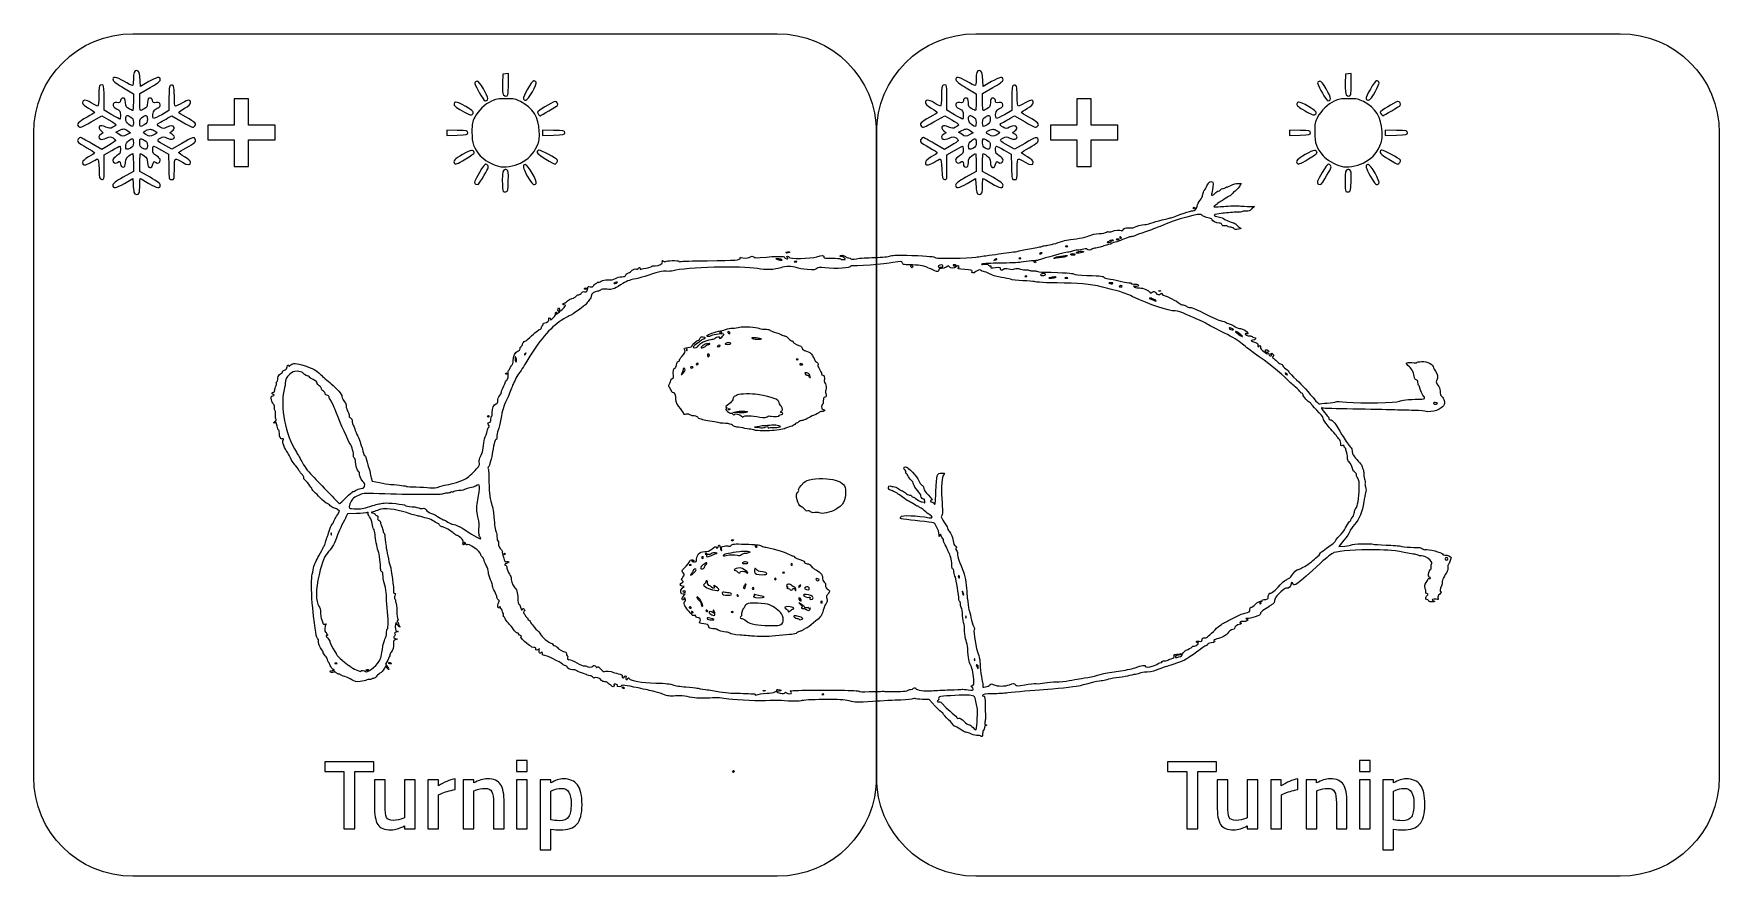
# Model space of a CAD drawing. Extents: x 134 to 417, y 456 to 598.
import ezdxf

# ---------------------------------------------------------------- set-up
doc = ezdxf.new("R2010")
doc.units = 0
doc.layers.add('Layer_1', color=7, linetype='CONTINUOUS')

msp = doc.modelspace()

# ---------------------------------------------------------------- linework, layer by layer
at = {"layer": 'Layer_1', "color": 7}
for points in [[(150.687652, 597.783155), (259.027668, 597.783155)], [(292.41995, 597.783155), (400.759965, 597.783155)], [(151.306138, 591.583207), (151.306169, 591.585446)], [(153.326123, 589.721383), (151.925729, 588.905459), (151.877426, 589.835648)], [(208.547872, 589.7912), (208.547872, 589.791002)], [(213.838883, 591.113789), (213.361342, 591.059648), (212.885271, 591.004089), (212.835467, 589.383975)], [(213.837432, 589.470489), (213.838883, 591.113789)], [(293.038441, 591.583207), (293.038441, 591.585446)], [(295.058324, 589.721383), (293.657924, 588.905459), (293.609735, 589.835648)], [(350.28017, 589.7912), (350.28017, 589.791002)], [(355.571178, 591.113789), (355.093625, 591.059648), (354.617546, 591.004089), (354.567657, 589.383975)], [(355.569562, 589.470489), (355.571178, 591.113789)], [(147.131391, 584.16029), (145.845261, 584.901522), (145.845261, 586.962536)], [(149.069364, 588.685207), (150.746613, 587.689112), (150.746613, 586.279925)], [(151.834912, 586.300986), (151.834912, 587.735062), (153.554641, 588.70624)], [(156.734804, 586.9455), (156.734804, 584.887405), (155.521911, 584.162303)], [(288.863631, 584.16029), (287.577496, 584.901522), (287.577496, 586.962536)], [(290.801622, 588.685207), (292.478882, 587.689112), (292.478882, 586.279925)], [(293.567102, 586.300986), (293.567102, 587.735062), (295.286825, 588.70624)], [(298.466986, 586.9455), (298.466986, 584.887405), (297.254069, 584.162303)], [(143.645074, 582.950435), (145.461475, 583.989021), (146.647998, 583.294674)], [(149.72561, 584.031087), (149.725604, 584.032703)], [(152.860377, 584.032844), (152.860374, 584.032703)], [(156.563425, 583.604586), (157.207952, 583.991289), (158.981873, 582.952731)], [(221.677279, 586.366495), (221.67726, 586.366268)], [(285.377131, 582.950435), (287.193543, 583.989021), (288.380069, 583.294674)], [(291.457984, 584.031087), (291.457899, 584.032703)], [(294.592649, 584.032844), (294.592649, 584.032703)], [(298.295575, 583.604586), (298.940088, 583.991289), (300.714009, 582.952731)], [(346.730939, 586.2812), (346.730825, 586.281229)], [(363.409398, 586.366495), (363.40954, 586.366268)], [(145.317917, 581.443821), (145.698783, 581.089348), (145.317917, 580.885821)], [(148.316454, 580.859827), (147.793507, 581.20554), (148.353075, 581.494136)], [(149.151382, 581.760734), (149.152884, 581.760734)], [(149.151413, 581.760592), (149.151382, 581.760734)], [(149.82378, 581.438463), (150.263229, 581.100092), (149.696334, 580.807103)], [(153.559123, 581.717789), (153.559103, 581.718214)], [(153.619169, 581.716712), (153.619169, 581.71521)], [(157.248998, 580.891037), (156.857882, 581.101934), (157.278294, 581.418337)], [(203.43996, 581.571663), (203.43996, 581.12634), (203.43996, 580.681018), (205.216815, 580.72949)], [(205.216815, 581.521972), (203.43996, 581.571663)], [(219.557631, 581.571663), (219.557631, 581.12634), (219.557631, 580.681018), (221.419446, 580.730907)], [(221.419446, 581.521915), (219.557631, 581.571663)], [(287.049969, 581.443821), (287.430831, 581.089348), (287.049969, 580.885821)], [(290.04874, 580.859827), (289.525805, 581.20554), (290.085364, 581.494136)], [(290.883657, 581.760734), (290.885159, 581.760734)], [(290.883685, 581.760592), (290.883657, 581.760734)], [(291.556063, 581.438463), (291.995518, 581.100092), (291.428617, 580.807103)], [(295.291446, 581.717789), (295.291389, 581.718214)], [(295.351483, 581.716712), (295.351483, 581.71521)], [(298.981162, 580.891037), (298.590066, 581.101934), (299.010472, 581.418337)], [(345.172252, 581.571663), (345.172252, 581.12634), (345.172252, 580.681018), (346.949093, 580.72949)], [(346.949093, 581.521972), (345.172252, 581.571663)], [(361.289906, 581.571663), (361.289906, 581.12634), (361.289906, 580.681018), (363.151729, 580.730907)], [(363.151729, 581.521915), (361.289906, 581.571663)], [(133.991518, 472.747011), (133.991518, 581.087021)], [(146.560105, 578.99327), (145.452685, 578.332627), (143.702201, 579.33167)], [(150.553239, 580.119985), (150.554738, 580.119985)], [(151.9859, 580.114202), (151.985857, 580.114315)], [(158.92185, 579.339493), (157.206518, 578.35074), (156.198705, 578.913248)], [(275.723802, 581.087021), (275.723802, 472.747011)], [(275.723813, 472.747011), (275.723813, 581.087021)], [(288.292224, 578.99327), (287.184813, 578.332627), (285.434306, 579.33167)], [(292.285531, 580.119985), (292.287033, 580.119985)], [(293.718161, 580.114202), (293.718132, 580.114315)], [(300.654028, 579.339493), (298.938699, 578.35074), (297.930869, 578.913248)], [(417.456085, 581.087021), (417.456085, 472.747011)], [(145.845266, 575.319115), (145.845266, 577.410914), (147.1021, 578.144803)], [(150.745156, 576.111597), (150.745156, 574.613062), (149.021031, 573.643329)], [(153.559037, 573.634514), (151.834915, 574.607166), (151.834915, 576.107175)], [(155.464773, 578.195175), (156.643974, 577.509616), (156.695281, 575.381194)], [(216.657349, 575.803528), (216.657247, 575.803556)], [(218.96286, 578.201355), (218.962905, 578.201241)], [(287.577383, 575.319115), (287.577383, 577.410914), (288.834208, 578.144803)], [(292.477181, 576.111597), (292.477181, 574.613062), (290.753065, 573.643329)], [(295.291191, 573.634514), (293.567046, 574.607166), (293.567046, 576.107175)], [(297.196951, 578.195175), (298.376135, 577.509616), (298.427443, 575.381194)], [(358.390205, 575.803528), (358.389524, 575.803556)], [(360.694998, 578.201355), (360.695197, 578.201241)], [(149.233439, 572.595871), (150.654336, 573.420555), (150.702639, 572.474265)], [(290.965465, 572.595871), (292.386359, 573.420555), (292.434548, 572.474265)], [(336.54617, 572.609435), (337.054394, 572.609435), (336.851717, 572.203366)], [(338.805071, 568.697409), (339.309241, 568.70166), (338.859609, 568.297293)], [(307.509704, 562.045955), (307.509817, 562.045955)], [(314.881569, 562.896156), (314.881682, 562.896156)], [(316.083827, 563.202831), (316.083713, 563.202802)], [(259.144109, 559.917247), (258.783973, 559.905058), (259.144109, 559.789716)], [(288.810567, 558.925441), (288.810454, 558.925441)], [(295.636167, 559.807345), (295.63628, 559.807345)], [(303.191036, 560.822397), (303.190894, 560.822397)], [(307.588224, 560.286417), (307.58811, 560.286397)], [(303.594661, 557.402882), (303.594661, 557.402598)], [(305.255395, 556.821978), (305.255395, 556.822261)], [(307.440794, 556.720696), (307.440652, 556.720413)], [(316.841216, 555.411288), (316.841471, 555.411572)], [(336.192576, 547.689345), (336.192633, 547.689231)], [(243.315612, 541.495191), (243.315612, 541.49502)], [(244.48964, 541.726951), (244.489691, 541.726101)], [(341.46394, 544.177757), (341.464904, 544.177814)], [(267.050863, 536.662403), (267.05082, 536.664076)], [(252.648244, 534.033439), (251.581326, 534.076243), (252.301592, 534.22166)], [(253.94472, 534.095518), (253.94472, 534.095802)], [(259.738438, 534.03925), (259.738328, 534.040243)], [(256.04697, 531.737546), (255.182652, 531.619625), (255.974944, 531.529483)], [(259.035985, 531.886195), (259.036067, 531.886365)], [(190.749654, 523.067839), (190.924523, 522.507487), (192.130801, 522.267959)], [(356.647606, 523.018976), (356.64772, 523.016929)], [(270.222352, 519.067134), (270.222347, 519.067332)], [(185.07291, 516.85526), (185.405315, 517.496627), (185.07291, 517.752312)], [(188.279303, 517.060857), (186.776031, 517.03818), (186.535964, 516.554391)], [(208.984887, 513.231562), (208.98487, 513.231789)], [(286.598494, 513.334012), (286.483124, 513.622097), (286.369172, 513.334012)], [(247.907358, 510.307455), (247.907361, 510.3072)], [(252.661723, 510.64149), (252.661725, 510.640951)], [(354.343266, 512.576045), (353.476176, 511.506561), (354.459997, 511.608892)], [(247.106078, 508.793953), (247.106075, 508.794973)], [(252.771018, 507.928791), (252.771029, 507.928677)], [(372.223531, 509.182209), (372.223276, 509.181902)], [(243.052991, 504.510775), (243.35598, 504.773546), (243.038988, 504.856318)], [(248.757843, 504.750557), (248.757812, 504.749395)], [(256.530189, 507.245046), (256.530189, 507.244932)], [(265.856652, 506.10549), (265.856652, 506.104639)], [(243.258211, 503.153887), (243.561963, 503.56474), (243.233303, 503.501811)], [(250.966281, 503.721269), (250.966267, 503.720192)], [(256.172607, 503.244709), (256.172601, 503.244142)], [(262.081791, 504.533764), (262.081757, 504.533622)], [(263.137207, 501.754961), (262.67341, 502.075332), (263.022636, 501.689622)], [(262.879889, 502.822091), (262.879889, 502.822687)], [(267.750394, 503.824791), (267.75068, 503.825131)], [(193.431495, 501.233329), (193.431643, 501.232167)], [(244.460648, 501.370356), (244.460648, 501.370072)], [(248.307463, 500.82052), (248.307486, 500.82018)], [(259.748059, 500.176885), (259.748073, 500.177027)], [(260.953396, 501.413131), (260.953424, 501.413443)], [(264.473932, 501.087628), (264.474057, 501.08811)], [(194.771707, 496.078328), (195.112281, 495.9468), (194.772535, 495.815556)], [(184.200318, 490.64811), (184.59646, 490.650945), (184.287682, 490.899827)], [(193.517697, 492.414151), (193.147534, 491.751128), (193.445668, 491.347871)], [(285.596617, 484.679991), (284.564608, 485.774022), (283.466835, 485.813991)], [(292.443789, 485.458384), (292.443987, 485.458356)], [(193.068896, 467.950139), (193.068896, 472.256759), (191.275897, 472.256674)], [(191.275897, 472.256674), (191.275897, 467.966154)], [(196.339859, 464.545757), (196.339859, 464.035975), (198.116714, 464.035975), (198.116714, 472.256674), (196.339859, 472.256674), (196.341361, 465.877304), (196.093811, 465.779225)], [(202.063005, 471.270898), (202.063005, 472.256731), (200.28615, 472.256731), (200.28615, 464.036031), (202.079123, 464.036031), (202.079123, 469.775282), (202.440937, 469.92325)], [(204.857923, 470.645405), (204.857923, 472.438375)], [(207.998549, 471.746976), (207.998549, 472.256731), (206.221694, 472.256731), (206.221694, 464.036031), (208.014667, 464.036031), (208.014667, 470.41543), (208.260771, 470.514926)], [(210.267607, 472.438261), (210.267592, 472.438375)], [(220.937519, 471.746976), (220.937519, 472.256731), (219.162127, 472.256731), (219.162127, 460.50137), (220.955091, 460.50137), (220.955091, 464.003802)], [(334.801332, 467.950139), (334.801332, 472.256759), (333.008192, 472.256674)], [(333.008192, 472.256674), (333.008192, 467.966154)], [(338.072145, 464.545757), (338.072145, 464.035975), (339.848986, 464.035975), (339.848986, 472.256674), (338.072145, 472.256674), (338.073647, 465.877304), (337.826183, 465.779225)], [(343.795294, 471.270898), (343.795294, 472.256731), (342.018425, 472.256731), (342.018425, 464.036031), (343.811395, 464.036031), (343.811395, 469.775282), (344.173209, 469.92325)], [(346.590198, 470.645405), (346.590198, 472.438375)], [(349.730844, 471.746976), (349.730844, 472.256731), (347.953975, 472.256731), (347.953975, 464.036031), (349.746945, 464.036031), (349.746945, 470.41543), (349.992992, 470.514926)], [(351.999836, 472.438261), (351.999865, 472.438375)], [(362.669811, 471.746976), (362.669811, 472.256731), (360.894416, 472.256731), (360.894416, 460.50137), (362.687386, 460.50137), (362.687386, 464.003802)], [(211.33548, 468.393846), (211.33548, 464.035918), (213.112332, 464.035918), (213.112332, 468.442176)], [(220.955091, 465.533036), (220.955091, 470.383115), (221.201195, 470.497351)], [(353.067704, 468.393846), (353.067704, 464.035918), (354.844573, 464.035918), (354.844573, 468.442176)], [(362.687386, 465.533036), (362.687386, 470.383115), (362.933433, 470.497351)], [(259.027668, 456.050863), (150.687652, 456.050863)], [(400.759965, 456.050863), (292.41995, 456.050863)]]:
    msp.add_lwpolyline(points, dxfattribs=at)
for points in [[(150.687652, 597.783155)], [(292.41995, 597.783155)], [(218.078144, 589.877459)], [(359.810419, 589.877459)], [(167.67726, 586.845181), (167.67726, 582.39354), (163.251967, 582.39354), (163.251967, 579.957503), (167.67726, 579.957503), (167.67726, 575.457503), (170.11476, 575.457503), (170.11476, 579.957503), (174.58986, 579.957503), (174.58986, 582.39354), (170.11476, 582.39354), (170.11476, 586.845181)], [(213.405293, 586.842347)], [(309.40954, 586.845181), (309.40954, 582.39354), (304.984261, 582.39354), (304.984261, 579.957503), (309.40954, 579.957503), (309.40954, 575.457503), (311.847052, 575.457503), (311.847052, 579.957503), (316.322135, 579.957503), (316.322135, 582.39354), (311.847052, 582.39354), (311.847052, 586.845181)], [(355.137591, 586.842347)], [(204.99857, 586.2812)], [(150.553278, 580.119985)], [(292.285559, 580.119985)], [(207.639666, 578.149934)], [(210.028822, 575.812145)], [(349.37195, 578.149934)], [(351.761102, 575.812145)], [(213.266126, 574.937884)], [(354.998381, 574.937884)], [(329.153839, 568.360911)], [(316.765219, 563.607162)], [(259.144109, 559.91719)], [(260.872889, 560.900483)], [(261.919877, 559.457487)], [(281.773726, 558.513972)], [(286.384564, 558.857948)], [(299.739969, 560.032189)], [(302.360003, 559.285566)], [(308.77886, 560.510022)], [(310.46298, 561.041634)], [(231.758957, 555.912539)], [(300.748337, 557.007109)], [(315.072765, 555.890202)], [(226.804221, 554.747896)], [(321.735118, 553.29565)], [(323.307694, 554.47115)], [(222.266551, 551.074535)], [(249.484025, 547.689317)], [(250.923436, 547.623269)], [(335.081906, 548.335332)], [(243.787456, 544.769235)], [(247.142146, 545.615008)], [(249.11799, 545.326838)], [(250.897073, 545.814482)], [(255.49062, 546.603307)], [(215.062464, 543.295616)], [(216.648488, 544.015928)], [(245.611602, 542.359361)], [(247.417248, 543.944013)], [(262.28626, 543.033921)], [(263.110187, 542.265591)], [(213.479323, 540.486624)], [(264.490101, 540.372557)], [(344.639537, 540.630624)], [(210.454211, 533.283987)], [(250.93309, 534.508526)], [(369.675978, 535.732866)], [(189.354489, 522.448951)], [(184.005519, 513.797811)], [(251.509272, 512.468334)], [(255.381698, 511.676022)], [(213.191215, 510.163483)], [(244.279627, 508.461194)], [(245.094313, 507.692891)], [(246.467449, 509.803342)], [(253.678615, 508.939002)], [(261.448929, 508.650917)], [(371.57743, 509.659285)], [(253.706168, 505.192479)], [(254.96657, 504.617414)], [(258.711953, 506.202009)], [(259.981393, 507.164712)], [(262.754994, 504.98348)], [(264.182326, 504.761386)], [(289.543748, 506.634151)], [(243.370287, 504.041216)], [(246.021284, 502.642006)], [(252.373618, 503.392961)], [(264.683367, 503.297915)], [(266.490808, 502.312564)], [(290.259496, 503.825102)], [(340.326454, 502.16845)], [(244.738811, 500.58394)], [(247.187713, 500.800025)], [(247.718424, 499.477209)], [(251.338238, 500.538274)], [(262.843245, 499.690687)], [(290.748671, 499.824652)], [(184.632695, 491.892094)], [(190.070717, 490.644283)], [(193.87961, 491.796709)], [(292.189209, 492.622016)], [(292.698822, 491.586605)], [(233.231553, 487.61915)], [(256.839256, 487.20977)], [(266.607848, 486.7092)], [(182.957049, 475.299213), (182.957049, 473.671786), (186.162129, 473.671786), (186.162129, 464.036031), (188.0049, 464.036031), (188.0049, 473.671786), (191.177753, 473.671786), (191.177753, 475.299213)], [(215.199726, 475.54526), (215.199726, 473.6556), (216.992693, 473.6556), (216.992693, 475.54526)], [(251.653357, 473.501962)], [(324.689329, 475.299213), (324.689329, 473.671786), (327.894406, 473.671786), (327.894406, 464.036031), (329.737181, 464.036031), (329.737181, 473.671786), (332.910028, 473.671786), (332.910028, 475.299213)], [(356.932006, 475.54526), (356.932006, 473.6556), (358.724976, 473.6556), (358.724976, 475.54526)], [(215.199726, 472.256674), (215.199726, 464.035975), (216.992693, 464.035975), (216.992693, 472.256674)], [(222.746607, 470.843065)], [(223.058608, 472.438346)], [(356.932006, 472.256674), (356.932006, 464.035975), (358.724976, 464.035975), (358.724976, 472.256674)], [(364.478825, 470.843065)], [(364.790891, 472.438346)]]:
    msp.add_lwpolyline(points, close=True, dxfattribs=at)
for points in [[(133.991518, 581.087021), (133.991518, 590.33668), (141.437993, 597.783155), (150.687652, 597.783155)], [(259.027668, 597.783155), (268.277326, 597.783155), (275.723802, 590.33668), (275.723802, 581.087021)], [(275.723813, 581.087021), (275.723813, 590.33668), (283.170288, 597.783155), (292.41995, 597.783155)], [(400.759965, 597.783155), (410.009613, 597.783155), (417.456085, 590.33668), (417.456085, 581.087021)], [(149.141137, 589.792476), (147.841637, 590.544904), (147.213323, 590.615062), (147.330592, 589.997704)], [(147.330592, 589.997704), (147.364353, 589.821106), (148.141111, 589.236035), (149.069364, 588.685207)], [(150.588405, 589.045405), (150.501098, 589.045405), (149.850916, 589.381736), (149.141137, 589.792476)], [(150.745133, 590.028318), (150.745133, 589.487411), (150.673728, 589.045405), (150.588405, 589.045405)], [(151.306169, 591.585446), (150.869032, 591.585446), (150.745133, 591.243106), (150.745133, 590.028318)], [(151.877426, 589.835648), (151.807978, 591.222271), (151.689886, 591.583207), (151.306138, 591.583207)], [(155.280226, 590.001163), (155.287596, 590.618463), (154.729604, 590.538611), (153.326123, 589.721383)], [(153.554641, 588.70624), (154.711276, 589.359285), (155.277646, 589.783689), (155.280226, 590.001163)], [(208.547872, 589.791002), (208.36277, 589.791002), (208.18722, 589.667695), (208.158216, 589.517175)], [(209.623065, 588.491884), (209.101544, 589.409884), (208.785628, 589.7912), (208.547872, 589.7912)], [(218.078144, 589.877459), (217.779316, 589.877459), (216.212173, 587.142989), (216.332048, 586.830583)], [(216.734879, 586.585953), (217.166828, 586.588192), (218.739472, 589.351235), (218.483901, 589.659191)], [(218.483901, 589.659191), (218.383838, 589.779663), (218.201031, 589.877459), (218.078144, 589.877459)], [(290.873395, 589.792476), (289.57388, 590.544904), (288.945581, 590.615062), (289.06285, 589.997704)], [(289.06285, 589.997704), (289.096583, 589.821106), (289.873361, 589.236035), (290.801622, 588.685207)], [(292.320652, 589.045405), (292.233345, 589.045405), (291.583162, 589.381736), (290.873395, 589.792476)], [(292.477408, 590.028318), (292.477408, 589.487411), (292.405975, 589.045405), (292.320652, 589.045405)], [(293.038441, 591.585446), (292.60131, 591.585446), (292.477408, 591.243106), (292.477408, 590.028318)], [(293.609735, 589.835648), (293.540287, 591.222271), (293.422082, 591.583207), (293.038441, 591.583207)], [(297.012416, 590.001163), (297.02092, 590.618463), (296.461814, 590.538611), (295.058324, 589.721383)], [(295.286825, 588.70624), (296.443474, 589.359285), (297.009836, 589.783689), (297.012416, 590.001163)], [(350.28017, 589.791002), (350.095068, 589.791002), (349.919518, 589.667695), (349.890491, 589.517175)], [(351.355351, 588.491884), (350.833833, 589.409884), (350.517912, 589.7912), (350.28017, 589.7912)], [(359.810419, 589.877459), (359.511591, 589.877459), (357.944457, 587.142989), (358.064334, 586.830583)], [(358.467165, 586.585953), (358.899109, 586.588192), (360.47177, 589.351235), (360.216198, 589.659191)], [(360.216198, 589.659191), (360.116135, 589.779663), (359.933301, 589.877459), (359.810419, 589.877459)], [(144.938537, 587.299745), (144.938537, 586.301468), (144.86495, 585.594677), (144.759813, 585.594677)], [(145.227107, 589.116158), (144.991576, 589.024882), (144.938529, 588.690734), (144.938537, 587.299745)], [(145.679746, 589.124662), (145.58847, 589.180221), (145.385853, 589.177386), (145.227107, 589.116158)], [(145.845261, 586.962536), (145.845261, 588.096167), (145.771021, 589.068564), (145.679746, 589.124662)], [(149.022493, 586.958142), (148.784581, 586.958142), (148.638711, 586.815843), (148.600619, 586.549471)], [(149.441437, 586.186183), (149.395771, 586.818763), (149.320142, 586.958142), (149.022493, 586.958142)], [(153.559037, 586.955761), (153.261587, 586.955761), (153.185927, 586.816863), (153.140088, 586.183802)], [(153.979444, 586.548536), (153.941715, 586.815559), (153.797346, 586.955761), (153.559037, 586.955761)], [(156.96186, 589.087103), (156.799151, 589.027575), (156.734804, 588.426403), (156.734804, 586.9455)], [(157.643016, 587.30292), (157.643016, 589.01377), (157.533344, 589.297603), (156.96186, 589.087103)], [(157.82758, 585.593459), (157.716462, 585.593459), (157.643016, 586.267537), (157.643016, 587.30292)], [(208.158216, 589.517175), (208.113741, 589.285868), (209.18247, 587.308192), (209.713881, 586.638763)], [(210.367208, 586.90692), (210.364089, 587.063392), (210.029182, 587.777043), (209.623065, 588.491884)], [(209.713881, 586.638763), (209.931015, 586.365219), (210.374408, 586.547203), (210.367208, 586.90692)], [(213.405293, 586.842347), (212.14569, 586.842914), (211.677831, 586.767796), (210.978045, 586.446857)], [(212.835467, 589.383975), (212.803152, 588.338133), (212.857577, 587.677235), (212.986355, 587.520706)], [(212.986355, 587.520706), (213.253946, 587.198435), (213.60329, 587.213912), (213.733429, 587.553021)], [(215.880877, 586.361874), (215.077343, 586.78384), (214.773831, 586.841723), (213.405293, 586.842347)], [(213.733429, 587.553021), (213.791255, 587.703824), (213.837432, 588.566492), (213.837432, 589.470489)], [(216.332048, 586.830583), (216.38395, 586.695654), (216.565112, 586.585103), (216.734879, 586.585953)], [(286.67075, 587.299745), (286.67075, 586.301468), (286.597049, 585.594677), (286.491883, 585.594677)], [(286.959317, 589.116158), (286.723757, 589.024882), (286.670721, 588.690734), (286.67075, 587.299745)], [(287.411953, 589.124662), (287.320677, 589.180221), (287.118057, 589.177386), (286.959317, 589.116158)], [(287.577496, 586.962536), (287.577496, 588.096167), (287.503228, 589.068564), (287.411953, 589.124662)], [(290.75485, 586.958142), (290.517024, 586.958142), (290.371068, 586.815843), (290.332998, 586.549471)], [(291.173811, 586.186183), (291.128173, 586.818763), (291.052488, 586.958142), (290.75485, 586.958142)], [(295.291134, 586.955761), (294.993666, 586.955761), (294.918009, 586.816863), (294.872173, 586.183802)], [(295.71154, 586.548536), (295.673839, 586.815559), (295.529556, 586.955761), (295.291134, 586.955761)], [(298.694041, 589.087103), (298.531332, 589.027575), (298.466986, 588.426403), (298.466986, 586.9455)], [(299.375178, 587.30292), (299.375178, 589.01377), (299.265477, 589.297603), (298.694041, 589.087103)], [(299.559713, 585.593459), (299.448595, 585.593459), (299.375178, 586.267537), (299.375178, 587.30292)], [(349.890491, 589.517175), (349.845987, 589.285868), (350.914762, 587.308192), (351.446173, 586.638763)], [(352.099502, 586.90692), (352.096668, 587.063392), (351.761471, 587.777043), (351.355351, 588.491884)], [(351.446173, 586.638763), (351.663307, 586.365219), (352.106702, 586.547203), (352.099502, 586.90692)], [(355.137591, 586.842347), (353.877987, 586.842914), (353.410129, 586.767796), (352.71034, 586.446857)], [(354.567657, 589.383975), (354.535342, 588.338133), (354.590334, 587.677235), (354.71846, 587.520706)], [(354.71846, 587.520706), (354.98605, 587.198435), (355.335392, 587.213912), (355.465531, 587.553021)], [(357.613172, 586.361874), (356.809635, 586.78384), (356.506129, 586.841723), (355.137591, 586.842347)], [(355.465531, 587.553021), (355.523357, 587.703824), (355.569562, 588.566492), (355.569562, 589.470489)], [(358.064334, 586.830583), (358.116208, 586.695654), (358.297342, 586.585103), (358.467165, 586.585953)], [(143.66704, 586.157185), (142.706455, 586.748293), (142.215386, 586.750051), (142.215386, 586.162854)], [(142.215386, 586.162854), (142.215386, 585.926444), (142.540668, 585.628155), (143.212938, 585.248766)], [(144.211961, 584.542712), (144.211961, 584.465326), (143.649805, 584.09807), (142.962454, 583.726816)], [(143.212938, 585.248766), (143.761992, 584.938854), (144.211961, 584.620693), (144.211961, 584.542712)], [(144.759813, 585.594677), (144.6606, 585.594677), (144.169863, 585.847811), (143.66704, 586.157185)], [(148.493699, 583.417641), (148.452001, 583.417641), (147.838986, 583.752328), (147.131391, 584.16029)], [(147.336457, 585.868306), (147.298728, 585.61092), (147.471783, 585.404161), (147.926789, 585.159333)], [(147.966338, 586.187657), (147.508965, 586.223374), (147.37773, 586.155626), (147.336457, 585.868306)], [(147.926789, 585.159333), (148.490527, 584.855742), (148.568391, 584.727219), (148.568391, 584.114907)], [(148.600619, 586.549471), (148.552997, 586.213339), (148.442956, 586.151147), (147.966338, 586.187657)], [(148.568391, 584.114907), (148.568391, 583.731295), (148.535396, 583.417641), (148.493699, 583.417641)], [(150.021516, 585.141758), (149.58597, 585.367112), (149.487676, 585.54544), (149.441437, 586.186183)], [(149.475112, 583.402674), (149.475112, 583.836233), (149.535122, 584.031682), (149.72561, 584.031087)], [(149.725604, 584.032703), (149.840691, 584.032419), (150.001557, 583.960419), (150.226583, 583.827474)], [(150.647003, 584.870766), (150.591416, 584.870766), (150.31023, 584.993222), (150.021516, 585.141758)], [(150.746613, 586.279925), (150.746613, 585.504649), (150.70055, 584.870766), (150.647003, 584.870766)], [(151.934522, 584.868356), (151.878963, 584.868356), (151.834912, 585.512444), (151.834912, 586.300986)], [(152.558546, 585.139348), (152.269832, 584.990529), (151.989491, 584.868356), (151.934522, 584.868356)], [(152.353534, 583.827616), (152.583111, 583.962545), (152.746279, 584.035963), (152.860377, 584.032844)], [(153.140088, 586.183802), (153.094479, 585.543257), (152.994302, 585.364561), (152.558546, 585.139348)], [(152.860374, 584.032703), (153.050862, 584.027033), (153.105004, 583.812167), (153.105004, 583.335437)], [(154.161074, 583.526548), (153.91086, 583.68132), (153.995899, 584.644561), (154.2856, 584.934262)], [(154.615187, 586.185248), (154.138765, 586.149531), (154.027264, 586.213877), (153.979444, 586.548536)], [(155.521911, 584.162303), (154.854802, 583.762873), (154.242825, 583.476148), (154.161074, 583.526548)], [(154.2856, 584.934262), (154.436403, 585.085065), (154.726818, 585.260303), (154.93159, 585.325386)], [(155.248002, 585.836614), (155.202392, 586.156873), (155.085661, 586.221361), (154.615187, 586.185248)], [(154.93159, 585.325386), (155.184384, 585.404756), (155.285898, 585.570016), (155.248002, 585.836614)], [(159.000925, 586.153018), (158.456432, 585.845657), (157.928777, 585.593459), (157.82758, 585.593459)], [(158.369576, 584.537695), (158.368898, 584.605159), (158.818082, 584.917906), (159.367136, 585.232013)], [(159.616157, 583.737871), (158.931578, 584.11074), (158.370369, 584.47023), (158.369576, 584.537695)], [(160.366156, 586.141679), (160.366156, 586.727033), (160.022815, 586.730407), (159.000925, 586.153018)], [(159.367136, 585.232013), (160.016987, 585.603862), (160.366156, 585.92103), (160.366156, 586.141679)], [(204.689489, 585.967717), (204.648386, 585.680851), (204.920938, 585.449374), (206.064981, 584.803188)], [(204.945826, 586.279726), (204.787936, 586.265553), (204.716701, 586.158403), (204.689489, 585.967717)], [(204.99855, 586.281229), (204.980125, 586.281767), (204.962238, 586.281257), (204.945826, 586.279726)], [(206.646523, 585.534129), (205.769211, 586.036089), (205.273933, 586.273065), (204.99857, 586.2812)], [(206.064981, 584.803188), (207.13934, 584.196347), (207.547747, 584.044523), (207.718792, 584.186482)], [(207.718792, 584.186482), (208.14512, 584.540303), (207.945536, 584.790885), (206.646523, 585.534129)], [(210.978045, 586.446857), (209.886653, 585.9464), (208.745266, 584.847663), (208.150897, 583.726646)], [(219.009779, 581.35212), (218.913684, 583.722196), (217.941636, 585.279692), (215.880877, 586.361874)], [(218.696329, 584.583843), (218.693211, 584.48378), (218.783948, 584.308599), (218.898468, 584.194192)], [(221.618696, 586.357764), (221.075127, 586.215465), (218.702254, 584.775323), (218.696329, 584.583843)], [(218.898468, 584.194192), (219.012704, 584.079956), (219.131249, 583.986129), (219.162146, 583.986129)], [(219.162146, 583.986129), (219.288572, 583.986129), (222.002833, 585.610523), (222.077188, 585.73074)], [(221.67726, 586.366268), (221.657417, 586.364794), (221.638255, 586.363433), (221.618696, 586.357764)], [(222.077188, 585.73074), (222.236495, 585.988126), (221.967884, 586.384948), (221.677279, 586.366495)], [(285.399099, 586.157185), (284.438523, 586.748293), (283.947449, 586.750051), (283.947449, 586.162854)], [(283.947449, 586.162854), (283.947449, 585.926444), (284.272724, 585.628155), (284.944989, 585.248766)], [(285.944031, 584.542712), (285.944031, 584.465326), (285.381865, 584.09807), (284.69452, 583.726816)], [(284.944989, 585.248766), (285.49406, 584.938854), (285.944031, 584.620693), (285.944031, 584.542712)], [(286.491883, 585.594677), (286.392671, 585.594677), (285.901909, 585.847811), (285.399099, 586.157185)], [(290.225934, 583.417641), (290.184265, 583.417641), (289.571216, 583.752328), (288.863631, 584.16029)], [(289.068831, 585.868306), (289.031131, 585.61092), (289.204044, 585.404161), (289.659146, 585.159333)], [(289.698718, 586.187657), (289.241348, 586.223374), (289.110104, 586.155626), (289.068831, 585.868306)], [(289.659146, 585.159333), (290.222901, 584.855742), (290.300769, 584.727219), (290.300769, 584.114907)], [(290.332998, 586.549471), (290.285376, 586.213339), (290.175392, 586.151147), (289.698718, 586.187657)], [(290.300769, 584.114907), (290.300769, 583.731295), (290.267887, 583.417641), (290.225934, 583.417641)], [(291.753893, 585.141758), (291.31835, 585.367112), (291.220044, 585.54544), (291.173811, 586.186183)], [(291.207402, 583.402674), (291.207402, 583.836233), (291.267496, 584.031682), (291.457984, 584.031087)], [(291.457899, 584.032703), (291.572986, 584.032419), (291.733994, 583.960419), (291.958866, 583.827474)], [(292.379386, 584.870766), (292.323827, 584.870766), (292.042602, 584.993222), (291.753893, 585.141758)], [(292.478882, 586.279925), (292.478882, 585.504649), (292.432961, 584.870766), (292.379386, 584.870766)], [(293.666598, 584.868356), (293.611039, 584.868356), (293.567102, 585.512444), (293.567102, 586.300986)], [(294.290617, 585.139348), (294.001909, 584.990529), (293.721562, 584.868356), (293.666598, 584.868356)], [(294.085814, 583.827616), (294.31542, 583.962545), (294.478554, 584.035963), (294.592649, 584.032844)], [(294.872173, 586.183802), (294.826535, 585.543257), (294.726472, 585.364561), (294.290617, 585.139348)], [(294.592649, 584.032703), (294.783137, 584.027033), (294.837279, 583.812167), (294.837279, 583.335437)], [(295.893241, 583.526548), (295.642942, 583.68132), (295.727981, 584.644561), (296.017682, 584.934262)], [(296.347266, 586.185248), (295.870847, 586.149531), (295.759361, 586.213877), (295.71154, 586.548536)], [(297.254069, 584.162303), (296.586964, 583.762873), (295.974992, 583.476148), (295.893241, 583.526548)], [(296.017682, 584.934262), (296.168485, 585.085065), (296.458894, 585.260303), (296.663669, 585.325386)], [(296.980072, 585.836614), (296.934435, 586.156873), (296.817647, 586.221361), (296.347266, 586.185248)], [(296.663669, 585.325386), (296.91652, 585.404756), (297.017972, 585.570016), (296.980072, 585.836614)], [(300.733058, 586.153018), (300.18858, 585.845657), (299.66091, 585.593459), (299.559713, 585.593459)], [(300.101726, 584.537695), (300.101046, 584.605159), (300.550224, 584.917906), (301.099266, 585.232013)], [(301.34829, 583.737871), (300.663723, 584.11074), (300.10252, 584.47023), (300.101726, 584.537695)], [(302.098309, 586.141679), (302.098309, 586.727033), (301.754948, 586.730407), (300.733058, 586.153018)], [(301.099266, 585.232013), (301.749137, 585.603862), (302.098309, 585.92103), (302.098309, 586.141679)], [(346.421849, 585.967717), (346.380746, 585.680851), (346.653156, 585.449374), (347.797361, 584.803188)], [(346.678101, 586.279726), (346.520211, 586.265553), (346.449061, 586.158403), (346.421849, 585.967717)], [(346.730825, 586.281229), (346.713817, 586.281767), (346.694542, 586.281257), (346.678101, 586.279726)], [(348.378888, 585.534129), (347.501594, 586.036089), (347.006296, 586.273065), (346.730939, 586.2812)], [(347.797361, 584.803188), (348.87172, 584.196347), (349.280107, 584.044523), (349.45115, 584.186482)], [(349.45115, 584.186482), (349.87748, 584.540303), (349.677921, 584.790885), (348.378888, 585.534129)], [(352.71034, 586.446857), (351.618945, 585.9464), (350.477546, 584.847663), (349.883178, 583.726646)], [(360.742054, 581.35212), (360.645959, 583.722196), (359.673931, 585.279692), (357.613172, 586.361874)], [(360.428513, 584.583843), (360.425679, 584.48378), (360.516104, 584.308599), (360.630624, 584.194192)], [(363.350863, 586.357764), (362.807291, 586.215465), (360.434438, 584.775323), (360.428513, 584.583843)], [(360.630624, 584.194192), (360.74486, 584.079956), (360.863348, 583.986129), (360.894246, 583.986129)], [(360.894246, 583.986129), (361.020671, 583.986129), (363.734957, 585.610523), (363.80931, 585.73074)], [(363.40954, 586.366268), (363.389698, 586.364794), (363.370422, 586.363433), (363.350863, 586.357764)], [(363.80931, 585.73074), (363.968617, 585.988126), (363.699893, 586.384948), (363.409398, 586.366495)], [(142.962454, 583.726816), (141.403601, 582.88487), (141.138317, 582.600781), (141.537161, 582.20189)], [(141.537161, 582.20189), (141.802257, 581.936851), (141.981491, 582.000063), (143.645074, 582.950435)], [(146.141164, 582.082495), (145.117675, 582.570649), (144.567266, 582.143156), (145.317917, 581.443821)], [(147.304247, 582.059818), (146.818497, 581.808668), (146.707877, 581.811786), (146.141164, 582.082495)], [(146.647998, 583.294674), (147.300625, 582.912904), (147.836937, 582.540744), (147.838915, 582.468517)], [(147.838915, 582.468517), (147.841166, 582.397084), (147.599529, 582.212832), (147.304247, 582.059818)], [(148.353075, 581.494136), (148.70886, 581.678671), (148.940289, 581.768813), (149.151413, 581.760592)], [(149.152884, 581.760734), (149.364009, 581.75223), (149.553119, 581.645931), (149.82378, 581.438463)], [(149.974628, 582.531106), (149.641464, 582.779704), (149.475112, 583.069518), (149.475112, 583.402674)], [(150.745133, 582.834328), (150.745133, 582.048734), (150.664771, 582.016589), (149.974628, 582.531106)], [(150.226583, 583.827474), (150.652208, 583.576041), (150.745133, 583.397459), (150.745133, 582.834328)], [(151.834983, 582.83447), (151.834983, 583.397799), (151.927705, 583.576183), (152.353534, 583.827616)], [(152.577655, 582.459474), (151.861533, 582.036403), (151.834983, 582.049698), (151.834983, 582.83447)], [(152.873563, 580.800866), (152.293958, 581.1152), (152.338535, 581.284797), (153.083044, 581.593348)], [(153.105004, 583.335437), (153.105004, 582.903266), (152.979883, 582.697188), (152.577655, 582.459474)], [(153.083044, 581.593348), (153.274552, 581.673285), (153.41864, 581.715238), (153.559123, 581.717789)], [(153.559103, 581.718214), (153.579229, 581.718583), (153.599071, 581.717988), (153.619169, 581.716712)], [(153.619169, 581.71521), (153.779893, 581.703871), (153.943251, 581.641509), (154.175811, 581.52047)], [(154.175811, 581.52047), (154.485553, 581.359745), (154.738312, 581.193238), (154.738312, 581.148394)], [(154.738312, 581.148394), (154.738312, 581.102756), (154.498105, 580.941748), (154.203644, 580.789528)], [(155.283174, 582.054772), (154.591651, 582.412334), (154.598769, 582.552224), (155.328557, 582.920501)], [(156.362769, 582.049103), (155.881777, 581.800504), (155.7723, 581.799937), (155.283174, 582.054772)], [(155.328557, 582.920501), (155.652993, 583.085194), (156.208833, 583.392271), (156.563425, 583.604586)], [(157.585912, 582.032095), (157.445031, 582.401563), (157.052903, 582.408082), (156.362769, 582.049103)], [(157.278294, 581.418337), (157.54716, 581.621014), (157.658335, 581.843364), (157.585912, 582.032095)], [(158.981873, 582.952731), (160.602834, 582.003663), (160.780966, 581.939175), (161.044376, 582.202712)], [(161.044376, 582.202712), (161.442026, 582.600356), (161.173409, 582.890397), (159.616157, 583.737871)], [(206.992208, 581.126454), (206.992208, 581.447307), (206.86102, 581.476249), (205.216815, 581.521972)], [(205.216815, 580.72949), (206.861108, 580.775128), (206.992208, 580.805459), (206.992208, 581.126454)], [(207.689468, 581.212967), (207.687217, 579.365827), (207.969985, 578.5628), (209.086926, 577.257871)], [(208.150897, 583.726646), (207.747726, 582.966196), (207.691424, 582.657786), (207.689468, 581.212967)], [(218.640645, 578.905821), (219.016318, 579.725714), (219.063104, 580.037185), (219.009779, 581.35212)], [(223.282732, 581.126426), (223.282732, 581.44847), (223.150609, 581.476192), (221.419446, 581.521915)], [(221.419446, 580.730907), (223.150484, 580.776545), (223.282732, 580.804608), (223.282732, 581.126426)], [(284.69452, 583.726816), (283.135657, 582.88487), (282.870374, 582.600781), (283.269217, 582.20189)], [(283.269217, 582.20189), (283.534313, 581.936851), (283.713562, 582.000063), (285.377131, 582.950435)], [(287.873235, 582.082495), (286.849729, 582.570649), (286.299326, 582.143156), (287.049969, 581.443821)], [(289.036318, 582.059818), (288.550545, 581.808668), (288.439937, 581.811786), (287.873235, 582.082495)], [(288.380069, 583.294674), (289.03269, 582.912904), (289.569005, 582.540744), (289.570961, 582.468517)], [(289.570961, 582.468517), (289.573228, 582.397084), (289.331433, 582.212832), (289.036318, 582.059818)], [(290.085364, 581.494136), (290.44114, 581.678671), (290.672561, 581.768813), (290.883685, 581.760592)], [(290.885159, 581.760734), (291.09634, 581.75223), (291.285411, 581.645931), (291.556063, 581.438463)], [(291.706923, 582.531106), (291.373739, 582.779704), (291.207402, 583.069518), (291.207402, 583.402674)], [(292.477408, 582.834328), (292.477408, 582.048734), (292.396904, 582.016589), (291.706923, 582.531106)], [(291.958866, 583.827474), (292.384488, 583.576041), (292.477408, 583.397459), (292.477408, 582.834328)], [(293.567272, 582.83447), (293.567272, 583.397799), (293.659965, 583.576183), (294.085814, 583.827616)], [(294.30995, 582.459474), (293.593805, 582.036403), (293.567272, 582.049698), (293.567272, 582.83447)], [(294.605887, 580.800866), (294.026258, 581.1152), (294.070847, 581.284797), (294.815367, 581.593348)], [(294.837279, 583.335437), (294.837279, 582.903266), (294.712271, 582.697188), (294.30995, 582.459474)], [(294.815367, 581.593348), (295.006989, 581.673285), (295.150961, 581.715238), (295.291446, 581.717789)], [(295.291389, 581.718214), (295.311231, 581.718583), (295.331357, 581.717988), (295.351483, 581.716712)], [(295.351483, 581.71521), (295.512208, 581.703871), (295.675569, 581.641509), (295.908123, 581.52047)], [(295.908123, 581.52047), (296.217865, 581.359745), (296.47063, 581.193238), (296.47063, 581.148394)], [(296.47063, 581.148394), (296.47063, 581.102756), (296.230535, 580.941748), (295.935959, 580.789528)], [(297.015335, 582.054772), (296.323824, 582.412334), (296.330939, 582.552224), (297.06069, 582.920501)], [(298.094939, 582.049103), (297.613956, 581.800504), (297.504482, 581.799937), (297.015335, 582.054772)], [(297.06069, 582.920501), (297.385143, 583.085194), (297.940989, 583.392271), (298.295575, 583.604586)], [(299.318088, 582.032095), (299.177206, 582.401563), (298.785061, 582.408082), (298.094939, 582.049103)], [(299.010472, 581.418337), (299.279197, 581.621014), (299.390513, 581.843364), (299.318088, 582.032095)], [(300.714009, 582.952731), (302.334973, 582.003663), (302.513102, 581.939175), (302.776526, 582.202712)], [(302.776526, 582.202712), (303.17417, 582.600356), (302.905502, 582.890397), (301.34829, 583.737871)], [(348.724488, 581.126454), (348.724488, 581.447307), (348.593244, 581.476249), (346.949093, 581.521972)], [(346.949093, 580.72949), (348.593386, 580.775128), (348.724488, 580.805459), (348.724488, 581.126454)], [(349.421754, 581.212967), (349.419515, 579.365827), (349.702384, 578.5628), (350.819206, 577.257871)], [(349.883178, 583.726646), (349.480006, 582.966196), (349.42371, 582.657786), (349.421754, 581.212967)], [(360.372926, 578.905821), (360.748602, 579.725714), (360.795402, 580.037185), (360.742054, 581.35212)], [(365.015027, 581.126426), (365.015027, 581.44847), (364.882932, 581.476192), (363.151729, 581.521915)], [(363.151729, 580.730907), (364.882762, 580.776545), (365.015027, 580.804608), (365.015027, 581.126426)], [(141.488824, 580.059748), (141.174709, 579.681153), (141.406931, 579.448769), (142.934621, 578.611018)], [(141.834521, 580.332158), (141.76904, 580.332158), (141.61305, 580.208851), (141.488824, 580.059748)], [(143.702201, 579.33167), (142.740017, 579.881307), (141.900199, 580.332158), (141.834521, 580.332158)], [(142.934621, 578.611018), (143.636658, 578.226271), (144.211961, 577.843566), (144.211961, 577.761418)], [(145.317917, 580.885821), (144.870866, 580.646577), (144.818552, 580.185975), (145.219782, 580.031799)], [(145.219782, 580.031799), (145.374554, 579.972271), (145.814462, 580.065531), (146.196828, 580.237027)], [(146.196828, 580.237027), (146.85283, 580.533077), (146.918914, 580.533361), (147.36577, 580.239862)], [(147.752493, 579.790145), (147.704871, 579.714744), (147.169287, 579.356189), (146.560105, 578.99327)], [(147.1021, 578.144803), (147.793428, 578.548599), (148.405399, 578.878693), (148.462937, 578.878693)], [(147.36577, 580.239862), (147.626104, 580.069216), (147.799519, 579.866142), (147.752493, 579.790145)], [(149.696334, 580.807103), (148.987162, 580.440413), (148.952611, 580.44098), (148.316454, 580.859827)], [(148.462937, 578.878693), (148.520452, 578.878693), (148.568414, 578.589871), (148.568414, 578.237071)], [(149.475155, 578.866079), (149.475155, 579.22384), (149.632705, 579.520911), (149.954165, 579.7743)], [(150.283752, 578.545282), (149.597186, 578.232536), (149.475155, 578.281093), (149.475155, 578.866079)], [(149.954165, 579.7743), (150.245734, 580.003622), (150.433963, 580.123811), (150.553278, 580.119985)], [(150.746644, 579.453474), (150.746644, 578.882832), (150.662738, 578.717912), (150.283752, 578.545282)], [(150.554738, 580.119985), (150.706307, 580.114315), (150.746644, 579.9003), (150.746644, 579.453474)], [(151.835012, 579.45064), (151.835012, 579.915522), (151.837262, 580.108958), (151.9859, 580.114202)], [(152.243702, 578.555629), (151.925026, 578.708416), (151.835012, 578.905764), (151.835012, 579.45064)], [(151.985857, 580.114315), (151.995779, 580.114684), (152.006834, 580.115818), (152.018116, 580.114315)], [(152.018116, 580.114315), (152.125265, 580.102977), (152.297527, 580.012835), (152.570364, 579.87252)], [(153.105032, 578.964328), (153.105032, 578.294019), (152.945158, 578.217711), (152.243702, 578.555629)], [(152.570364, 579.87252), (153.007495, 579.646599), (153.105032, 579.479043), (153.105032, 578.964328)], [(154.203644, 580.789528), (153.556373, 580.454785), (153.510718, 580.455351), (152.873563, 580.800866)], [(154.01166, 578.237638), (154.01166, 578.590438), (154.073993, 578.879232), (154.149338, 578.879232)], [(154.149338, 578.879232), (154.22474, 578.879232), (154.816313, 578.571985), (155.464773, 578.195175)], [(156.198705, 578.913248), (154.668623, 579.768885), (154.587677, 579.8804), (155.252415, 580.224271)], [(155.252415, 580.224271), (155.766144, 580.489877), (155.863891, 580.490444), (156.438938, 580.215767)], [(156.438938, 580.215767), (157.117164, 579.892363), (157.643042, 579.975956), (157.643042, 580.40909)], [(157.643042, 580.40909), (157.643042, 580.557909), (157.465281, 580.775525), (157.248998, 580.891037)], [(158.368133, 577.773578), (158.368133, 577.84898), (158.943444, 578.225279), (159.645481, 578.610026)], [(161.165985, 580.036759), (160.995339, 580.480438), (160.786718, 580.414986), (158.92185, 579.339493)], [(159.645481, 578.610026), (161.09718, 579.405711), (161.325527, 579.62103), (161.165985, 580.036759)], [(215.855977, 576.023014), (217.104945, 576.627559), (218.041455, 577.597037), (218.640645, 578.905821)], [(283.220938, 580.059748), (282.906822, 579.681153), (283.139045, 579.448769), (284.66674, 578.611018)], [(283.566643, 580.332158), (283.501162, 580.332158), (283.345172, 580.208851), (283.220938, 580.059748)], [(285.434306, 579.33167), (284.472142, 579.881307), (283.632321, 580.332158), (283.566643, 580.332158)], [(284.66674, 578.611018), (285.368769, 578.226271), (285.944088, 577.843566), (285.944088, 577.761418)], [(287.049969, 580.885821), (286.602917, 580.646577), (286.550617, 580.185975), (286.95189, 580.031799)], [(286.95189, 580.031799), (287.106661, 579.972271), (287.54657, 580.065531), (287.928935, 580.237027)], [(287.928935, 580.237027), (288.584957, 580.533077), (288.651033, 580.533361), (289.097887, 580.239862)], [(289.484617, 579.790145), (289.436995, 579.714744), (288.901389, 579.356189), (288.292224, 578.99327)], [(288.834208, 578.144803), (289.52555, 578.548599), (290.137521, 578.878693), (290.195065, 578.878693)], [(289.097887, 580.239862), (289.358107, 580.069216), (289.531644, 579.866142), (289.484617, 579.790145)], [(291.428617, 580.807103), (290.719446, 580.440413), (290.684891, 580.44098), (290.04874, 580.859827)], [(290.195065, 578.878693), (290.252608, 578.878693), (290.300513, 578.589871), (290.300513, 578.237071)], [(291.20743, 578.866079), (291.20743, 579.22384), (291.365036, 579.520911), (291.686457, 579.7743)], [(292.016041, 578.545282), (291.329461, 578.232536), (291.20743, 578.281093), (291.20743, 578.866079)], [(291.686457, 579.7743), (291.978028, 580.003622), (292.166249, 580.123811), (292.285559, 580.119985)], [(292.478939, 579.453474), (292.478939, 578.882832), (292.395033, 578.717912), (292.016041, 578.545282)], [(292.287033, 580.119985), (292.438687, 580.114315), (292.478939, 579.9003), (292.478939, 579.453474)], [(293.567357, 579.45064), (293.567357, 579.915522), (293.569597, 580.108958), (293.718161, 580.114202)], [(293.976057, 578.555629), (293.657357, 578.708416), (293.567357, 578.905764), (293.567357, 579.45064)], [(293.718132, 580.114315), (293.726636, 580.114684), (293.737975, 580.115818), (293.750447, 580.114315)], [(293.750447, 580.114315), (293.857597, 580.102977), (294.029943, 580.012835), (294.302693, 579.87252)], [(294.837364, 578.964328), (294.837364, 578.294019), (294.67749, 578.217711), (293.976057, 578.555629)], [(294.302693, 579.87252), (294.739824, 579.646599), (294.837364, 579.479043), (294.837364, 578.964328)], [(295.935959, 580.789528), (295.288696, 580.454785), (295.24303, 580.455351), (294.605887, 580.800866)], [(295.743742, 578.237638), (295.743742, 578.590438), (295.806104, 578.879232), (295.881506, 578.879232)], [(295.881506, 578.879232), (295.956907, 578.879232), (296.548498, 578.571985), (297.196951, 578.195175)], [(297.930869, 578.913248), (296.400784, 579.768885), (296.319855, 579.8804), (296.98458, 580.224271)], [(296.98458, 580.224271), (297.498302, 580.489877), (297.596069, 580.490444), (298.171106, 580.215767)], [(298.171106, 580.215767), (298.849323, 579.892363), (299.375206, 579.975956), (299.375206, 580.40909)], [(299.375206, 580.40909), (299.375206, 580.557909), (299.197474, 580.775525), (298.981162, 580.891037)], [(300.100309, 577.773578), (300.100309, 577.84898), (300.675628, 578.225279), (301.377657, 578.610026)], [(302.898161, 580.036759), (302.727515, 580.480438), (302.518885, 580.414986), (300.654028, 579.339493)], [(301.377657, 578.610026), (302.829364, 579.405711), (303.057694, 579.62103), (302.898161, 580.036759)], [(357.588255, 576.023014), (358.837228, 576.627559), (359.773739, 577.597037), (360.372926, 578.905821)], [(143.212938, 577.049496), (142.540668, 576.670107), (142.215386, 576.370485), (142.215386, 576.133963)], [(142.215386, 576.133963), (142.215386, 575.554363), (142.665333, 575.558501), (143.620166, 576.145301)], [(144.211961, 577.761418), (144.211961, 577.680063), (143.761992, 577.359437), (143.212938, 577.049496)], [(143.620166, 576.145301), (144.117034, 576.451103), (144.613264, 576.700466), (144.723197, 576.700466)], [(144.723197, 576.700466), (144.85019, 576.700466), (144.943279, 576.091868), (144.976615, 575.021761)], [(147.932668, 577.220482), (147.55506, 576.997679), (147.296931, 576.703726), (147.296931, 576.49538)], [(147.296931, 576.49538), (147.296931, 576.073528), (147.784708, 575.84497), (148.071832, 576.132092)], [(148.568414, 578.237071), (148.568414, 577.696391), (148.468833, 577.536403), (147.932668, 577.220482)], [(148.071832, 576.132092), (148.395861, 576.45612), (148.540192, 576.377289), (148.602104, 575.839131)], [(148.602104, 575.839131), (148.643802, 575.480151), (148.760787, 575.33961), (149.022516, 575.33961)], [(149.022516, 575.33961), (149.319366, 575.33961), (149.394555, 575.47794), (149.439997, 576.105729)], [(149.439997, 576.105729), (149.48365, 576.706164), (149.606957, 576.952495), (150.012748, 577.241005)], [(150.012748, 577.241005), (150.297097, 577.443399), (150.578705, 577.608659), (150.638233, 577.608659)], [(150.638233, 577.608659), (150.697789, 577.608659), (150.747168, 576.93526), (150.745156, 576.111597)], [(151.834915, 576.107175), (151.834915, 576.932426), (151.884351, 577.60863), (151.941838, 577.60863)], [(151.941838, 577.60863), (152.001394, 577.60863), (152.282976, 577.444221), (152.567323, 577.240977)], [(152.567323, 577.240977), (152.972113, 576.952835), (153.096622, 576.705824), (153.140077, 576.107175)], [(153.140077, 576.107175), (153.179762, 575.549799), (153.280845, 575.326514), (153.513612, 575.282463)], [(153.513612, 575.282463), (153.806893, 575.226904), (153.876141, 575.322715), (154.122987, 576.132063)], [(154.647403, 577.222523), (154.111844, 577.538444), (154.01166, 577.697128), (154.01166, 578.237638)], [(154.122987, 576.132063), (154.182543, 576.328504), (154.251652, 576.333607), (154.465761, 576.157575)], [(154.465761, 576.157575), (154.819559, 575.863906), (155.28314, 576.056945), (155.28314, 576.497421)], [(155.28314, 576.497421), (155.28314, 576.706051), (155.025017, 576.999862), (154.647403, 577.222523)], [(157.643033, 574.976917), (157.643033, 576.237144), (157.704772, 576.70007), (157.870089, 576.698085)], [(157.870089, 576.698085), (157.995096, 576.696583), (158.497651, 576.459408), (158.987769, 576.170756)], [(159.367164, 577.064605), (158.81811, 577.378712), (158.368133, 577.697978), (158.368133, 577.773578)], [(158.987769, 576.170756), (159.92712, 575.617717), (160.364716, 575.615251), (160.364716, 576.162252)], [(160.364716, 576.162252), (160.364716, 576.3723), (160.002136, 576.701289), (159.367164, 577.064605)], [(206.082539, 577.46001), (204.768907, 576.6927), (204.425294, 576.298882), (204.76857, 575.955607)], [(204.76857, 575.955607), (204.964444, 575.759733), (205.094378, 575.813874), (206.639175, 576.7232)], [(207.639666, 578.149934), (207.342196, 578.14143), (206.866687, 577.91806), (206.082539, 577.46001)], [(206.639175, 576.7232), (207.463411, 577.208322), (208.10931, 577.690183), (208.074728, 577.793988)], [(208.074728, 577.793988), (207.994507, 578.034649), (207.870945, 578.156851), (207.639666, 578.149934)], [(210.028822, 575.81206), (209.791278, 575.797887), (209.505336, 575.40166), (208.940445, 574.433629)], [(209.086926, 577.257871), (209.682547, 576.562022), (211.078837, 575.752022), (212.154316, 575.479556)], [(209.403337, 573.389203), (210.435659, 575.088574), (210.552171, 575.363166), (210.343771, 575.614287)], [(210.343771, 575.614287), (210.234353, 575.746098), (210.1367, 575.818948), (210.028822, 575.812145)], [(212.154316, 575.479556), (213.122571, 575.234359), (214.709638, 575.468218), (215.855977, 576.023014)], [(216.636837, 575.802054), (216.137659, 575.705959), (216.234266, 575.237194), (217.048459, 573.78937)], [(216.657247, 575.803556), (216.650443, 575.80384), (216.64279, 575.803301), (216.636837, 575.802054)], [(218.484003, 572.592583), (218.740425, 572.901588), (217.0879, 575.786378), (216.657349, 575.803528)], [(218.933566, 578.198407), (218.342767, 577.971635), (218.736332, 577.467465), (220.125951, 576.669115)], [(218.962905, 578.201241), (218.950999, 578.201411), (218.940795, 578.2011), (218.933566, 578.198407)], [(222.09177, 576.499207), (221.899808, 576.809629), (219.334037, 578.19594), (218.96286, 578.201355)], [(220.125951, 576.669115), (220.909411, 576.21903), (221.598391, 575.848485), (221.658174, 575.845877)], [(221.658174, 575.845877), (221.853764, 575.837374), (222.189052, 576.341799), (222.09177, 576.499207)], [(284.945046, 577.049496), (284.272781, 576.670107), (283.947506, 576.370485), (283.947506, 576.133963)], [(283.947506, 576.133963), (283.947506, 575.554363), (284.397449, 575.558501), (285.352271, 576.145301)], [(285.944088, 577.761418), (285.944088, 577.680063), (285.494117, 577.359437), (284.945046, 577.049496)], [(285.352271, 576.145301), (285.849156, 576.451103), (286.345389, 576.700466), (286.455317, 576.700466)], [(286.455317, 576.700466), (286.582309, 576.700466), (286.675285, 576.091868), (286.708734, 575.021761)], [(289.664759, 577.220482), (289.287156, 576.997679), (289.029005, 576.703726), (289.029005, 576.49538)], [(289.029005, 576.49538), (289.029005, 576.073528), (289.516791, 575.84497), (289.803912, 576.132092)], [(290.300513, 578.237071), (290.300513, 577.696391), (290.201017, 577.536403), (289.664759, 577.220482)], [(289.803912, 576.132092), (290.12794, 576.45612), (290.27228, 576.377289), (290.334189, 575.839131)], [(290.334189, 575.839131), (290.375858, 575.480151), (290.492929, 575.33961), (290.754595, 575.33961)], [(290.754595, 575.33961), (291.051439, 575.33961), (291.126643, 575.47794), (291.172082, 576.105729)], [(291.172082, 576.105729), (291.215735, 576.706164), (291.339043, 576.952495), (291.744822, 577.241005)], [(291.744822, 577.241005), (292.029194, 577.443399), (292.310787, 577.608659), (292.370315, 577.608659)], [(292.370315, 577.608659), (292.429843, 577.608659), (292.479165, 576.93526), (292.477181, 576.111597)], [(293.567046, 576.107175), (293.567046, 576.932426), (293.616369, 577.60863), (293.673912, 577.60863)], [(293.673912, 577.60863), (293.733439, 577.60863), (294.015061, 577.444221), (294.299405, 577.240977)], [(294.299405, 577.240977), (294.704192, 576.952835), (294.828718, 576.705824), (294.872173, 576.107175)], [(294.872173, 576.107175), (294.911858, 575.549799), (295.013055, 575.326514), (295.245694, 575.282463)], [(295.245694, 575.282463), (295.538967, 575.226904), (295.608217, 575.322715), (295.855087, 576.132063)], [(296.379496, 577.222523), (295.843918, 577.538444), (295.743742, 577.697128), (295.743742, 578.237638)], [(295.855087, 576.132063), (295.914614, 576.328504), (295.98378, 576.333607), (296.197852, 576.157575)], [(296.197852, 576.157575), (296.551644, 575.863906), (297.015222, 576.056945), (297.015222, 576.497421)], [(297.015222, 576.497421), (297.015222, 576.706051), (296.756986, 576.999862), (296.379496, 577.222523)], [(299.375206, 574.976917), (299.375206, 576.237144), (299.437002, 576.70007), (299.602261, 576.698085)], [(299.602261, 576.698085), (299.727269, 576.696583), (300.229824, 576.459408), (300.719934, 576.170756)], [(301.099323, 577.064605), (300.55028, 577.378712), (300.100309, 577.697978), (300.100309, 577.773578)], [(300.719934, 576.170756), (301.659279, 575.617717), (302.096891, 575.615251), (302.096891, 576.162252)], [(302.096891, 576.162252), (302.096891, 576.3723), (301.734312, 576.701289), (301.099323, 577.064605)], [(347.814822, 577.46001), (346.501191, 576.6927), (346.157575, 576.298882), (346.50085, 575.955607)], [(346.50085, 575.955607), (346.696724, 575.759733), (346.826665, 575.813874), (348.371461, 576.7232)], [(349.37195, 578.149934), (349.074482, 578.14143), (348.59897, 577.91806), (347.814822, 577.46001)], [(348.371461, 576.7232), (349.195691, 577.208322), (349.841594, 577.690183), (349.807011, 577.793988)], [(349.807011, 577.793988), (349.726791, 578.034649), (349.6032, 578.156851), (349.37195, 578.149934)], [(351.761102, 575.81206), (351.523559, 575.797887), (351.237628, 575.40166), (350.67274, 574.433629)], [(350.819206, 577.257871), (351.414822, 576.562022), (352.811112, 575.752022), (353.886605, 575.479556)], [(351.135609, 573.389203), (352.167931, 575.088574), (352.284463, 575.363166), (352.07606, 575.614287)], [(352.07606, 575.614287), (351.966643, 575.746098), (351.868847, 575.818948), (351.761102, 575.812145)], [(353.886605, 575.479556), (354.854863, 575.234359), (356.441924, 575.468218), (357.588255, 576.023014)], [(358.369682, 575.802054), (357.870501, 575.705959), (357.967106, 575.237194), (358.781301, 573.78937)], [(358.389524, 575.803556), (358.383855, 575.80384), (358.375351, 575.803301), (358.369682, 575.802054)], [(360.21685, 572.592583), (360.473386, 572.901588), (358.820759, 575.786378), (358.390205, 575.803528)], [(360.665717, 578.198407), (360.07492, 577.971635), (360.468425, 577.467465), (361.858082, 576.669115)], [(360.695197, 578.201241), (360.683858, 578.201411), (360.67252, 578.2011), (360.665717, 578.198407)], [(363.823909, 576.499207), (363.632003, 576.809629), (361.066167, 578.19594), (360.694998, 578.201355)], [(361.858082, 576.669115), (362.64155, 576.21903), (363.330539, 575.848485), (363.390321, 575.845877)], [(363.390321, 575.845877), (363.585912, 575.837374), (363.921194, 576.341799), (363.823909, 576.499207)], [(144.976615, 575.021761), (145.026193, 573.437109), (145.051478, 573.340674), (145.436576, 573.285909)], [(145.436576, 573.285909), (145.839784, 573.228366), (145.845266, 573.253594), (145.845266, 575.319115)], [(149.021031, 573.643329), (147.77034, 572.939685), (147.296917, 572.577021), (147.296917, 572.322044)], [(151.834944, 572.36), (151.834944, 572.950911), (151.864651, 573.433736), (151.902295, 573.433736)], [(151.902295, 573.433736), (151.940024, 573.433736), (152.59627, 573.057918), (153.359816, 572.598763)], [(153.359816, 572.598763), (154.759329, 571.75761), (155.283151, 571.680876), (155.283151, 572.316148)], [(155.283151, 572.316148), (155.283151, 572.563329), (154.792466, 572.938608), (153.559037, 573.634514)], [(156.695281, 575.381194), (156.746871, 573.253084), (156.747098, 573.252772), (157.194788, 573.252772)], [(157.194788, 573.252772), (157.639666, 573.252772), (157.643033, 573.264111), (157.643033, 574.976917)], [(208.940445, 574.433629), (208.080329, 572.959641), (207.978106, 572.633997), (208.335464, 572.489799)], [(208.335464, 572.489799), (208.734471, 572.328791), (208.784758, 572.370744), (209.403337, 573.389203)], [(213.266129, 574.937827), (212.881042, 574.952), (212.798843, 574.498372), (212.798843, 573.076032)], [(212.798843, 573.076032), (212.798843, 572.148961), (212.852985, 571.334511), (212.920421, 571.266933)], [(213.584, 574.858797), (213.46041, 574.906419), (213.354904, 574.934199), (213.266126, 574.937884)], [(213.397963, 571.195216), (213.723635, 571.241704), (213.755525, 571.385137), (213.800794, 573.001367)], [(213.800794, 573.001367), (213.841358, 574.450041), (213.803045, 574.774637), (213.584, 574.858797)], [(217.048459, 573.78937), (217.831646, 572.396681), (218.120973, 572.155112), (218.484003, 572.592583)], [(286.708734, 575.021761), (286.75834, 573.437109), (286.783569, 573.340674), (287.168683, 573.285909)], [(287.168683, 573.285909), (287.571912, 573.228366), (287.577383, 573.253594), (287.577383, 575.319115)], [(290.753065, 573.643329), (289.502362, 572.939685), (289.028948, 572.577021), (289.028948, 572.322044)], [(293.566961, 572.36), (293.566961, 572.950911), (293.596724, 573.433736), (293.634425, 573.433736)], [(293.634425, 573.433736), (293.672126, 573.433736), (294.328403, 573.057918), (295.091972, 572.598763)], [(295.091972, 572.598763), (296.491465, 571.75761), (297.015307, 571.680876), (297.015307, 572.316148)], [(297.015307, 572.316148), (297.015307, 572.563329), (296.524602, 572.938608), (295.291191, 573.634514)], [(298.427443, 575.381194), (298.479033, 573.253084), (298.479317, 573.252772), (298.926964, 573.252772)], [(298.926964, 573.252772), (299.371833, 573.252772), (299.375206, 573.264111), (299.375206, 574.976917)], [(331.300573, 572.177276), (331.56788, 572.768892), (331.691868, 572.897543), (331.994381, 572.897543)], [(331.994381, 572.897543), (332.361383, 572.897543), (332.362346, 572.894425), (332.266791, 571.963005)], [(335.332772, 572.255249), (335.720608, 572.450046), (336.266646, 572.609435), (336.54617, 572.609435)], [(350.67274, 574.433629), (349.812624, 572.959641), (349.710378, 572.633997), (350.067742, 572.489799)], [(350.067742, 572.489799), (350.466746, 572.328791), (350.517033, 572.370744), (351.135609, 573.389203)], [(354.998409, 574.937827), (354.613323, 574.952), (354.531118, 574.498372), (354.531118, 573.076032)], [(354.531118, 573.076032), (354.531118, 572.148961), (354.58526, 571.334511), (354.652724, 571.266933)], [(355.316258, 574.858797), (355.192668, 574.906419), (355.087219, 574.934199), (354.998381, 574.937884)], [(355.130277, 571.195216), (355.45595, 571.241704), (355.487839, 571.385137), (355.533109, 573.001367)], [(355.533109, 573.001367), (355.573644, 574.450041), (355.535348, 574.774637), (355.316258, 574.858797)], [(358.781301, 573.78937), (359.564485, 572.396681), (359.853817, 572.155112), (360.21685, 572.592583)], [(147.296917, 572.322044), (147.296917, 571.689238), (147.790868, 571.758829), (149.233439, 572.595871)], [(150.702639, 572.474265), (150.728434, 571.953767), (150.792185, 571.34412), (150.841791, 571.119304)], [(150.841791, 571.119304), (150.948941, 570.645266), (151.556151, 570.561191), (151.723627, 570.997698)], [(151.723627, 570.997698), (151.785139, 571.156438), (151.834944, 571.769062), (151.834944, 572.36)], [(212.920421, 571.266933), (212.987914, 571.199185), (213.203404, 571.167437), (213.397963, 571.195216)], [(289.028948, 572.322044), (289.028948, 571.689238), (289.522885, 571.758829), (290.965465, 572.595871)], [(292.434548, 572.474265), (292.46006, 571.953767), (292.524123, 571.34412), (292.573729, 571.119304)], [(292.573729, 571.119304), (292.680879, 570.645266), (293.288088, 570.561191), (293.455559, 570.997698)], [(293.455559, 570.997698), (293.517071, 571.156438), (293.566961, 571.769062), (293.566961, 572.36)], [(329.641115, 568.793455), (329.698375, 569.030346), (329.928463, 569.483484), (330.152712, 569.800406)], [(330.152712, 569.800406), (330.376932, 570.117319), (330.563112, 570.426313), (330.566428, 570.487051)], [(330.566428, 570.487051), (330.586271, 570.841413), (330.777043, 571.45701), (330.86812, 571.45701)], [(330.86812, 571.45701), (330.92708, 571.45701), (331.121537, 571.781132), (331.300573, 572.177276)], [(332.087357, 570.81058), (331.946759, 570.444378), (332.438145, 570.559175), (332.696069, 570.952823)], [(332.266791, 571.963005), (332.214066, 571.44901), (332.133562, 570.930418), (332.087357, 570.81058)], [(332.696069, 570.952823), (332.825896, 571.150908), (333.056268, 571.312956), (333.208091, 571.312956)], [(333.208091, 571.312956), (333.360028, 571.312956), (333.521461, 571.410184), (333.567071, 571.529041)], [(334.214504, 569.944454), (333.82851, 569.667141), (333.467206, 569.44027), (333.411591, 569.44027)], [(333.567071, 571.529041), (333.612709, 571.647869), (333.792142, 571.745126), (333.965906, 571.745126)], [(333.965906, 571.745126), (334.139669, 571.745126), (334.359609, 571.822909), (334.454683, 571.918011)], [(335.05285, 570.448638), (334.977732, 570.448638), (334.600498, 570.221753), (334.214504, 569.944454)], [(334.454683, 571.918011), (334.549644, 572.013085), (334.627597, 572.048178), (334.627597, 571.995964)], [(334.627597, 571.995964), (334.627597, 571.94375), (334.944935, 572.060452), (335.332772, 572.255249)], [(335.304567, 570.636179), (335.241354, 570.533026), (335.127969, 570.448638), (335.05285, 570.448638)], [(336.03446, 571.31051), (335.696372, 571.042777), (335.367921, 570.739323), (335.304567, 570.636179)], [(336.851717, 572.203366), (336.740315, 571.980025), (336.372548, 571.578242), (336.03446, 571.31051)], [(354.652724, 571.266933), (354.720189, 571.199185), (354.935622, 571.167437), (355.130277, 571.195216)], [(330.449896, 567.275868), (330.449896, 567.748576), (325.99698, 566.550281), (323.405688, 565.380241)], [(325.120252, 566.788552), (325.318394, 566.824099), (325.610022, 566.915715), (325.768479, 566.992137)], [(325.768479, 566.992137), (326.297877, 567.24751), (328.64383, 567.999737), (328.910797, 567.999737)], [(328.910797, 567.999737), (329.264532, 567.999737), (329.51554, 568.272515), (329.641115, 568.793455)], [(329.009839, 568.424435), (329.009839, 568.50834), (329.074753, 568.576996), (329.153839, 568.576996)], [(329.153839, 568.360911), (329.074469, 568.311956), (329.009839, 568.340501), (329.009839, 568.424435)], [(329.153839, 568.576996), (329.232926, 568.576996), (329.297839, 568.548394), (329.297839, 568.513471)], [(329.297839, 568.513471), (329.297839, 568.47852), (329.232926, 568.409865), (329.153839, 568.360911)], [(331.71035, 566.772891), (331.073943, 566.898608), (330.449896, 567.147623), (330.449896, 567.275868)], [(332.640879, 568.878032), (332.188186, 568.624671), (332.539115, 568.59287), (334.126573, 568.74333)], [(333.65897, 567.549626), (332.53149, 567.400042), (332.369008, 567.346241), (332.585943, 567.194298)], [(332.585943, 567.194298), (332.726542, 567.095822), (333.097569, 566.968122), (333.410428, 566.910533)], [(333.097569, 569.22736), (332.980498, 569.11026), (332.774957, 568.953051), (332.640879, 568.878032)], [(333.411591, 569.44027), (333.356031, 569.44027), (333.214583, 569.344459), (333.097569, 569.22736)], [(336.111364, 567.744338), (335.493326, 567.734134), (334.389742, 567.646571), (333.65897, 567.549626)], [(334.126573, 568.74333), (334.996328, 568.825761), (336.291335, 568.848212), (337.004391, 568.79322)], [(337.300866, 567.869261), (337.264583, 567.810726), (336.729402, 567.754486), (336.111364, 567.744338)], [(337.004391, 568.79322), (337.717446, 568.738199), (338.527757, 568.695084), (338.805071, 568.697409)], [(337.888318, 567.934316), (337.601395, 567.956993), (337.337036, 567.927797), (337.300866, 567.869261)], [(338.859609, 568.297293), (338.51109, 567.983852), (338.29268, 567.902231), (337.888318, 567.934316)], [(311.669858, 563.85409), (311.928945, 563.995284), (312.555543, 564.12426), (313.144356, 564.15761)], [(313.144356, 564.15761), (313.70743, 564.189528), (314.263446, 564.294722), (314.37995, 564.391412)], [(314.37995, 564.391412), (314.496454, 564.488101), (314.663414, 564.522968), (314.750806, 564.468911)], [(314.750806, 564.468911), (314.838397, 564.414854), (315.084217, 564.438183), (315.297326, 564.52087)], [(315.297326, 564.52087), (315.87378, 564.744382), (316.722699, 564.815415), (316.884444, 564.653645)], [(316.884444, 564.653645), (316.977987, 564.560158), (317.082302, 564.615405), (317.189055, 564.815078)], [(317.189055, 564.815078), (317.325685, 565.070224), (317.484765, 565.118654), (318.186765, 565.118654)], [(318.186765, 565.118654), (318.646148, 565.118654), (319.066441, 565.163073), (319.120724, 565.217385)], [(319.120724, 565.217385), (319.32085, 565.417624), (320.310737, 565.690598), (320.844132, 565.692701)], [(320.956781, 564.458125), (320.116961, 564.179905), (319.29942, 563.887922), (319.14, 563.809249)], [(320.844132, 565.692701), (321.146447, 565.693792), (321.524334, 565.764758), (321.683924, 565.850137)], [(323.405688, 565.380241), (322.898598, 565.151287), (321.796602, 564.736329), (320.956781, 564.458125)], [(321.683924, 565.850137), (321.959169, 565.997426), (324.350334, 566.650429), (325.120252, 566.788552)], [(332.17852, 566.472212), (332.17852, 566.592089), (331.979811, 566.719648), (331.71035, 566.772891)], [(333.356457, 565.941492), (332.79908, 565.950847), (332.17852, 566.230442), (332.17852, 566.472212)], [(333.80983, 565.675886), (333.76646, 565.841543), (333.602901, 565.937354), (333.356457, 565.941492)], [(333.410428, 566.910533), (333.723317, 566.852933), (334.011713, 566.762083), (334.051313, 566.708621)], [(334.324545, 565.473322), (333.985918, 565.430491), (333.861165, 565.479558), (333.80983, 565.675886)], [(334.051313, 566.708621), (334.178022, 566.537805), (335.429461, 565.983057), (335.688265, 565.983057)], [(334.771483, 565.396333), (334.771483, 565.469779), (334.570224, 565.504447), (334.324545, 565.473322)], [(335.156287, 565.262765), (334.944539, 565.262765), (334.771483, 565.322859), (334.771483, 565.396333)], [(335.798759, 565.029587), (335.657027, 565.157854), (335.367921, 565.262765), (335.156287, 565.262765)], [(335.688265, 565.983057), (335.825461, 565.983057), (336.080523, 565.831687), (336.254995, 565.646649)], [(336.598157, 564.898031), (336.193427, 564.822091), (335.99126, 564.855341), (335.798759, 565.029587)], [(336.254995, 565.646649), (336.429609, 565.461632), (336.699978, 565.240371), (336.85611, 565.154963)], [(336.85611, 565.154963), (337.110378, 565.015867), (337.083449, 564.98908), (336.598157, 564.898031)], [(299.550841, 561.230612), (299.709298, 561.300769), (300.130668, 561.38819), (300.487181, 561.424842)], [(300.487181, 561.424842), (300.843723, 561.461465), (301.427121, 561.565922), (301.783663, 561.656886)], [(301.783663, 561.656886), (302.140205, 561.747821), (302.656337, 561.849216), (302.930674, 561.882183)], [(302.930674, 561.882183), (303.205068, 561.915122), (303.529124, 561.983607), (303.650929, 562.034347)], [(303.650929, 562.034347), (303.772819, 562.085087), (304.085877, 562.146401), (304.346778, 562.170609)], [(304.346778, 562.170609), (304.828554, 562.215311), (305.985855, 562.527879), (307.055083, 562.902097)], [(307.055083, 562.902097), (307.379424, 563.015597), (307.962822, 563.135842), (308.351565, 563.169263)], [(307.509817, 562.045955), (307.410888, 562.005986), (307.492809, 561.973303), (307.689817, 561.973303)], [(307.869817, 562.045955), (307.770888, 562.085923), (307.608746, 562.085923), (307.509704, 562.045955)], [(307.689817, 561.973303), (307.887959, 561.973303), (307.96903, 562.006015), (307.869817, 562.045955)], [(308.351565, 563.169263), (309.637191, 563.279786), (311.212375, 563.604883), (311.669858, 563.85409)], [(309.517682, 561.373336), (309.214828, 561.373336), (308.834872, 561.302583), (308.673298, 561.216127)], [(310.571461, 561.51762), (310.2948, 561.438249), (309.820507, 561.373336), (309.517682, 561.373336)], [(311.122715, 561.51762), (311.090683, 561.613997), (310.907565, 561.613997), (310.571461, 561.51762)], [(311.960268, 561.524139), (311.768079, 561.332092), (311.186041, 561.327557), (311.122715, 561.51762)], [(312.601294, 561.717434), (312.33172, 561.69419), (312.043209, 561.607109), (311.960268, 561.524139)], [(313.52366, 561.937232), (313.286117, 561.839692), (312.870898, 561.740791), (312.601294, 561.717434)], [(314.387972, 562.196064), (314.150428, 562.151248), (313.761345, 562.034772), (313.52366, 561.937232)], [(315.180283, 562.459487), (314.982142, 562.359424), (314.625657, 562.240908), (314.387972, 562.196064)], [(314.881682, 562.896156), (314.395313, 562.685117), (314.393953, 562.682027), (314.784454, 562.676471)], [(314.784454, 562.676471), (315.002438, 562.673353), (315.180595, 562.735658), (315.180595, 562.814887)], [(315.529824, 563.045939), (315.444501, 563.081287), (315.152901, 563.013879), (314.881569, 562.896156)], [(316.136409, 562.800589), (315.808611, 562.713055), (315.37834, 562.559559), (315.180283, 562.459487)], [(315.180595, 562.814887), (315.180595, 562.894115), (315.293981, 562.964074), (315.432595, 562.97031)], [(315.432595, 562.97031), (315.571209, 562.976546), (315.614863, 563.010619), (315.529824, 563.045939)], [(316.083713, 563.202802), (315.943682, 563.166264), (316.023335, 563.134005), (316.261162, 563.131057)], [(316.515997, 563.197445), (316.418485, 563.236931), (316.224, 563.239312), (316.083827, 563.202831)], [(317.432863, 563.278218), (317.047606, 563.103065), (316.46418, 562.88814), (316.136409, 562.800589)], [(316.261162, 563.131057), (316.498706, 563.128274), (316.613509, 563.157986), (316.515997, 563.197445)], [(316.765219, 563.607162), (316.686132, 563.656116), (316.621219, 563.627571), (316.621219, 563.543637)], [(316.621219, 563.543637), (316.621219, 563.459732), (316.686132, 563.391077), (316.765219, 563.391077)], [(316.909219, 563.454601), (316.909219, 563.489552), (316.844306, 563.558207), (316.765219, 563.607162)], [(316.765219, 563.391077), (316.844589, 563.391077), (316.909219, 563.419678), (316.909219, 563.454601)], [(318.491773, 563.631432), (318.294765, 563.61244), (317.818148, 563.453359), (317.432863, 563.278218)], [(319.14, 563.809249), (318.980693, 563.730559), (318.688894, 563.650566), (318.491773, 563.631432)], [(235.575774, 558.239187), (235.812637, 558.551242), (235.951458, 558.561407), (235.951458, 558.267534)], [(236.527486, 558.278022), (237.082158, 558.31062), (237.968189, 558.541616), (237.968189, 558.653522)], [(237.968189, 558.653522), (237.968189, 558.722035), (238.211289, 558.77099), (238.508388, 558.762287)], [(238.508388, 558.762287), (239.222302, 558.741311), (239.791606, 559.052453), (239.719011, 559.423857)], [(239.719011, 559.423857), (239.669915, 559.675091), (239.691231, 559.684332), (239.90726, 559.505154)], [(239.90726, 559.505154), (240.050126, 559.386581), (240.191082, 559.358688), (240.247993, 559.43769)], [(240.247993, 559.43769), (240.387259, 559.631126), (242.38887, 559.689718), (242.503815, 559.503737)], [(255.686944, 558.282648), (253.086486, 558.758078), (243.633606, 558.50582), (241.506196, 557.904223)], [(242.503815, 559.503737), (242.555491, 559.420115), (242.670776, 559.396814), (242.76001, 559.451948)], [(242.76001, 559.451948), (242.849245, 559.507082), (244.870509, 559.573072), (247.251708, 559.598556)], [(247.251708, 559.598556), (252.219566, 559.651762), (252.804651, 559.699214), (252.807826, 560.049446)], [(252.807826, 560.049446), (252.808914, 560.193219), (252.85335, 560.231459), (252.915883, 560.142961)], [(252.915883, 560.142961), (253.043101, 559.962933), (254.534272, 560.047348), (254.534272, 560.234577)], [(254.534272, 560.234577), (254.534272, 560.306151), (254.663929, 560.364715), (254.82238, 560.364715)], [(254.82238, 560.364715), (254.980837, 560.364715), (255.110488, 560.294558), (255.110488, 560.208838)], [(255.110488, 560.208838), (255.110488, 560.103673), (255.45024, 560.08023), (256.154871, 560.136725)], [(256.154871, 560.136725), (259.349958, 560.392948), (260.148665, 560.397852), (260.239269, 560.16167)], [(259.720316, 559.789716), (259.601488, 559.866535), (259.34218, 559.92388), (259.144109, 559.91719)], [(259.144109, 559.789716), (259.342194, 559.726277), (259.601474, 559.668903), (259.720316, 559.662242)], [(262.242088, 558.429766), (261.604945, 558.695968), (260.393156, 558.691404), (259.613566, 558.419845)], [(259.720316, 559.662242), (259.912392, 559.65147), (259.912392, 559.66536), (259.720316, 559.789716)], [(260.239269, 560.16167), (260.287628, 560.035641), (260.457877, 559.932489), (260.617547, 559.932489)], [(260.504252, 560.955702), (260.459889, 561.027475), (260.589489, 561.086237), (260.792215, 561.086237)], [(260.872883, 560.900483), (260.714511, 560.859069), (260.54862, 560.884042), (260.504252, 560.955702)], [(260.728551, 560.148574), (260.581689, 560.32554), (260.591525, 560.364659), (260.782948, 560.364659)], [(260.617547, 559.932489), (260.859285, 559.932489), (260.877852, 559.968659), (260.728551, 560.148574)], [(260.782948, 560.364659), (260.9115, 560.364659), (261.016892, 560.283644), (261.017147, 560.184602)], [(260.792215, 561.086237), (261.2336, 561.086237), (261.269257, 561.004146), (260.872889, 560.900483)], [(261.017147, 560.184602), (261.018235, 559.881264), (264.632888, 559.95012), (265.670076, 560.273213)], [(261.919865, 559.45743), (261.779692, 559.420892), (261.859516, 559.388633), (262.097201, 559.385685)], [(262.352035, 559.452101), (262.254495, 559.491588), (262.060038, 559.493969), (261.919877, 559.457487)], [(262.097201, 559.385685), (262.334886, 559.382902), (262.449564, 559.412614), (262.352035, 559.452101)], [(264.082178, 558.12399), (263.342741, 558.178132), (262.514701, 558.315896), (262.242088, 558.429766)], [(265.670076, 560.273213), (266.529864, 560.541059), (266.953703, 560.511607), (266.888169, 560.188599)], [(267.039899, 558.406888), (266.071595, 558.51554), (265.900467, 558.499354), (265.679439, 558.278195)], [(266.888169, 560.188599), (266.859709, 560.048284), (267.184704, 560.008769), (268.255335, 560.022403)], [(271.388716, 558.661326), (271.388716, 558.329769), (268.982274, 558.188972), (267.039899, 558.406888)], [(268.255335, 560.022403), (269.027816, 560.032325), (269.659848, 559.983626), (269.659848, 559.914347)], [(269.583934, 560.370951), (269.442683, 560.599481), (270.330902, 560.525525), (270.524166, 560.292659)], [(269.853622, 560.303997), (269.752113, 560.265077), (269.630762, 560.29521), (269.583934, 560.370951)], [(269.659848, 559.914347), (269.659848, 559.845096), (269.864368, 559.788432), (270.114335, 559.788432)], [(270.303491, 560.081619), (270.157564, 560.242854), (269.955119, 560.342945), (269.853622, 560.303997)], [(270.114335, 559.788432), (270.56232, 559.788432), (270.565027, 559.792684), (270.303491, 560.081619)], [(270.524166, 560.292659), (270.622811, 560.17383), (270.852219, 560.076574), (271.033985, 560.076574)], [(271.033985, 560.076574), (271.215771, 560.076574), (271.386082, 560.012652), (271.412493, 559.934529)], [(271.496744, 558.732532), (271.43733, 558.768589), (271.388716, 558.736217), (271.388716, 558.661326)], [(271.412493, 559.934529), (271.443957, 559.841468), (271.774227, 559.843055), (272.370146, 559.939348)], [(278.495986, 559.278456), (277.353502, 559.052904), (271.695943, 558.611617), (271.496744, 558.732532)], [(272.370146, 559.939348), (272.870444, 560.020051), (274.231743, 560.110221), (275.39526, 560.139758)], [(275.39526, 560.139758), (276.722269, 560.173462), (277.731181, 560.270151), (278.102188, 560.399213)], [(278.102188, 560.399213), (278.583222, 560.566542), (279.249109, 560.584627), (281.668893, 560.496044)], [(280.073622, 559.21326), (279.983083, 559.559529), (279.930643, 559.561697), (278.495986, 559.278456)], [(280.70265, 558.917813), (280.273635, 558.923482), (280.131999, 558.990011), (280.073622, 559.21326)], [(283.849285, 558.62382), (283.461508, 558.784205), (282.251186, 558.897279), (280.70265, 558.917813)], [(281.547918, 558.487553), (281.425745, 558.685213), (281.533745, 558.833618), (281.746797, 558.760445)], [(281.773811, 558.513916), (281.683783, 558.36898), (281.625361, 558.362177), (281.547918, 558.487553)], [(281.668893, 560.496044), (284.55035, 560.390567), (285.420076, 560.301928), (285.721767, 560.083)], [(281.746797, 558.760445), (281.833991, 558.730511), (281.845131, 558.628775), (281.773726, 558.513972)], [(284.353455, 558.420945), (284.31377, 558.434268), (284.086998, 558.525487), (283.849285, 558.62382)], [(285.721767, 560.083), (285.936917, 559.926896), (291.17605, 560.020666), (292.420205, 560.202905)], [(286.384564, 558.858005), (286.21817, 558.805195), (286.081937, 558.701504), (286.081937, 558.627605)], [(286.081937, 558.627605), (286.081937, 558.473145), (286.705049, 558.444118), (286.852649, 558.591661)], [(287.70531, 558.693746), (287.554507, 558.476782), (286.554869, 558.162595), (286.372998, 558.274989)], [(286.852649, 558.591661), (287.028397, 558.767381), (286.695609, 558.956676), (286.384564, 558.857948)], [(287.96468, 558.600854), (287.86405, 558.771585), (287.780428, 558.801575), (287.70531, 558.693746)], [(289.122888, 558.579027), (288.785707, 558.273855), (288.15035, 558.285874), (287.96468, 558.600854)], [(288.810454, 558.925441), (288.647178, 558.925441), (288.552217, 558.863447), (288.598989, 558.787677)], [(288.598989, 558.787677), (288.645761, 558.711907), (288.779272, 558.686424), (288.895606, 558.731069)], [(288.895606, 558.731069), (289.193357, 558.845334), (289.158378, 558.925441), (288.810567, 558.925441)], [(289.552195, 558.701087), (289.455534, 558.760785), (289.263317, 558.705906), (289.122888, 558.579027)], [(289.487282, 558.4176), (289.665298, 558.547795), (289.682022, 558.620816), (289.552195, 558.701087)], [(292.420205, 560.202905), (293.014431, 560.289929), (294.0192, 560.424971), (294.653027, 560.502969)], [(293.500318, 559.040933), (293.305578, 558.957566), (293.405357, 558.94172), (293.807594, 558.992035)], [(296.493562, 559.182864), (295.005742, 559.172659), (293.658775, 559.108823), (293.500318, 559.040933)], [(293.807594, 558.992035), (294.230013, 559.044901), (294.454488, 559.004508), (294.580205, 558.853024)], [(294.580205, 558.853024), (294.677717, 558.735585), (294.814063, 558.674583), (294.883483, 558.717443)], [(294.653027, 560.502969), (295.286882, 560.580979), (296.194422, 560.71381), (296.669792, 560.798186)], [(294.928554, 558.584498), (294.86109, 558.408552), (294.993184, 558.38681), (295.72577, 558.453283)], [(294.883483, 558.717443), (294.952932, 558.760275), (294.973058, 558.700435), (294.928554, 558.584498)], [(295.63628, 559.807345), (295.344227, 559.637549), (295.437855, 559.596532), (295.799839, 559.735543)], [(295.966517, 559.892781), (295.929383, 559.929858), (295.780847, 559.891692), (295.636167, 559.807345)], [(295.72577, 558.453283), (296.499175, 558.523412), (296.593058, 558.504731), (296.513178, 558.296527)], [(295.799839, 559.735543), (295.928532, 559.784923), (296.00365, 559.855704), (295.966517, 559.892781)], [(300.038967, 559.353764), (299.576806, 559.269944), (297.981383, 559.193068), (296.493562, 559.182864)], [(296.669792, 560.798186), (297.145162, 560.882546), (297.923046, 560.985642), (298.398416, 561.027311)], [(298.398416, 561.027311), (298.873786, 561.068952), (299.392384, 561.160454), (299.550841, 561.230612)], [(299.739969, 560.032217), (299.625165, 559.986211), (299.659181, 559.95211), (299.826992, 559.945193)], [(300.016063, 560.02085), (299.968157, 560.068699), (299.844, 560.07383), (299.739969, 560.032189)], [(299.826992, 559.945193), (299.978929, 559.938957), (300.063969, 559.972973), (300.016063, 560.02085)], [(301.799452, 559.558936), (301.293326, 559.529909), (300.501099, 559.437557), (300.038967, 559.353764)], [(302.935776, 559.689075), (302.817005, 559.646555), (302.305578, 559.587963), (301.799452, 559.558936)], [(302.216003, 559.438126), (302.216003, 559.473077), (302.280917, 559.501651), (302.360003, 559.501651)], [(302.360003, 559.285566), (302.280633, 559.33452), (302.216003, 559.403203), (302.216003, 559.438126)], [(302.360003, 559.501651), (302.43909, 559.501651), (302.504003, 559.432996), (302.504003, 559.34909)], [(302.504003, 559.34909), (302.504003, 559.265185), (302.43909, 559.236583), (302.360003, 559.285566)], [(307.92651, 561.016171), (307.295206, 560.956586), (304.11309, 560.110425), (302.935776, 559.689075)], [(303.190894, 560.822397), (303.084028, 560.715503), (303.140154, 560.696737), (303.379965, 560.759411)], [(303.532186, 560.911603), (303.428154, 560.946243), (303.2748, 560.905934), (303.191036, 560.822397)], [(303.379965, 560.759411), (303.574706, 560.81035), (303.640186, 560.87566), (303.532186, 560.911603)], [(305.961307, 560.017446), (305.55343, 559.925235), (305.490869, 559.938728), (305.633707, 560.088028)], [(305.633707, 560.088028), (305.794998, 560.256576), (307.673745, 560.574252), (307.794586, 560.453406)], [(306.897647, 560.151326), (306.660104, 560.140271), (306.23862, 560.08012), (305.961307, 560.017446)], [(307.58811, 560.286397), (307.446094, 560.223071), (307.135332, 560.162268), (306.897647, 560.151326)], [(307.794586, 560.453406), (307.823216, 560.424889), (307.730239, 560.349743), (307.588224, 560.286417)], [(308.673298, 561.216127), (308.511723, 561.12967), (308.175676, 561.03967), (307.92651, 561.016171)], [(308.338186, 560.654079), (308.286312, 560.738126), (308.43258, 560.798135), (308.689824, 560.798135)], [(308.77886, 560.510022), (308.585537, 560.510022), (308.387169, 560.57485), (308.338186, 560.654079)], [(308.689824, 560.798135), (308.932186, 560.798135), (309.130469, 560.733307), (309.130469, 560.654079)], [(309.130469, 560.654079), (309.130469, 560.57485), (308.972296, 560.510022), (308.77886, 560.510022)], [(309.816907, 560.882951), (309.407272, 560.809052), (309.296154, 560.830311), (309.35126, 560.972072)], [(309.35126, 560.972072), (309.391512, 561.075253), (309.67937, 561.167889), (309.997332, 561.17988)], [(310.46298, 561.041634), (310.403452, 561.00776), (310.112816, 560.936327), (309.816907, 560.882951)], [(309.997332, 561.17988), (310.559046, 561.20114), (310.679717, 561.16514), (310.46298, 561.041634)], [(228.16438, 555.4512), (228.2537, 555.618161), (228.421738, 555.754677), (228.537794, 555.754677)], [(228.537794, 555.754677), (228.653844, 555.754677), (228.748805, 555.823276), (228.748805, 555.907181)], [(228.748805, 555.907181), (228.748805, 555.991087), (228.811791, 556.02085), (228.88878, 555.973228)], [(228.88878, 555.973228), (228.965769, 555.925606), (229.204247, 556.001575), (229.418722, 556.142173)], [(229.418722, 556.142173), (229.69578, 556.323591), (230.034002, 556.386803), (230.586894, 556.359591)], [(230.586894, 556.359591), (231.166338, 556.331244), (231.486052, 556.396441), (231.838605, 556.614142)], [(231.758946, 555.912539), (231.569167, 555.83657), (231.489655, 555.770523), (231.582206, 555.76542)], [(231.582206, 555.76542), (231.807022, 555.754082), (232.233545, 555.921043), (232.161318, 555.993326)], [(232.161318, 555.993326), (232.129797, 556.024791), (231.94872, 555.987657), (231.758957, 555.912539)], [(231.838605, 556.614142), (232.11453, 556.784787), (232.560451, 556.906762), (232.907321, 556.906762)], [(234.878783, 556.477319), (234.250251, 556.374988), (233.672794, 556.125681), (232.696843, 555.535225)], [(232.907321, 556.906762), (233.337983, 556.906762), (233.502542, 556.966006), (233.502542, 557.120778)], [(233.502542, 557.120778), (233.502542, 557.238699), (233.729427, 557.429726), (234.006727, 557.545606)], [(234.006727, 557.545606), (234.28404, 557.661543), (234.510914, 557.810079), (234.510914, 557.876069)], [(234.510914, 557.876069), (234.510914, 558.076479), (235.374381, 558.35331), (235.379815, 558.154715)], [(236.742936, 556.964765), (236.18776, 556.773143), (235.348889, 556.553826), (234.878783, 556.477319)], [(235.379815, 558.154715), (235.382598, 558.062589), (235.470495, 558.100573), (235.575774, 558.239187)], [(235.951458, 558.267534), (235.951458, 558.124668), (236.01691, 558.083565), (236.131345, 558.154148)], [(236.131345, 558.154148), (236.230274, 558.215376), (236.408545, 558.270935), (236.527486, 558.278022)], [(240.433832, 557.825703), (239.910474, 557.910743), (238.594592, 557.603751), (236.742936, 556.964765)], [(241.506196, 557.904223), (241.193937, 557.816066), (240.711372, 557.780632), (240.433832, 557.825703)], [(259.613566, 558.419845), (258.569836, 558.056245), (257.189632, 558.008084), (255.686944, 558.282648)], [(265.679439, 558.278195), (265.458875, 558.05766), (265.254993, 558.0381), (264.082178, 558.12399)], [(285.539953, 557.91669), (285.336425, 558.033761), (284.694803, 558.306539), (284.353455, 558.420945)], [(286.226164, 558.069194), (286.226164, 557.747461), (285.942983, 557.684504), (285.539953, 557.91669)], [(286.372998, 558.274989), (286.291361, 558.325446), (286.226164, 558.233887), (286.226164, 558.069194)], [(290.556794, 558.139805), (289.477559, 558.224277), (289.289622, 558.273033), (289.487282, 558.4176)], [(291.789468, 557.837575), (291.849846, 557.994614), (291.586224, 558.059244), (290.556794, 558.139805)], [(292.42834, 557.755654), (292.00269, 557.44098), (291.654397, 557.485512), (291.789468, 557.837575)], [(293.356828, 557.916661), (293.215663, 558.14485), (292.874882, 558.08589), (292.42834, 557.755654)], [(293.721137, 557.772661), (293.569767, 557.772661), (293.405783, 557.837575), (293.356828, 557.916661)], [(294.829058, 557.351575), (294.371121, 557.583165), (293.872564, 557.772661), (293.721137, 557.772661)], [(296.757269, 556.779685), (296.079732, 556.872945), (295.343943, 557.091156), (294.829058, 557.351575)], [(296.513178, 558.296527), (296.408863, 558.024401), (296.870457, 557.958694), (297.12172, 558.21007)], [(298.269836, 556.468526), (298.040513, 556.556683), (297.359858, 556.696715), (296.757269, 556.779685)], [(297.12172, 558.21007), (297.225468, 558.313818), (297.477014, 558.313818), (297.937361, 558.210609)], [(297.937361, 558.210609), (298.405644, 558.105727), (298.704472, 558.107427), (298.944539, 558.216278)], [(300.34338, 556.236369), (299.432268, 556.27577), (298.499159, 556.380085), (298.269836, 556.468526)], [(298.944539, 558.216278), (299.196539, 558.331081), (299.452706, 558.32286), (299.92235, 558.185097)], [(299.92235, 558.185097), (300.2724, 558.082483), (300.712932, 558.015868), (300.901351, 558.037412)], [(302.216088, 556.091802), (302.097317, 556.132054), (301.25452, 556.196967), (300.34338, 556.236369)], [(300.748337, 557.007109), (300.633534, 556.961187), (300.66755, 556.926888), (300.835361, 556.920085)], [(301.024431, 556.99577), (300.976526, 557.043676), (300.852369, 557.048778), (300.748337, 557.007109)], [(300.835361, 556.920085), (300.987298, 556.914416), (301.072337, 556.948431), (301.024431, 556.99577)], [(300.901351, 558.037412), (301.089855, 558.060089), (301.349027, 558.031742), (301.47755, 557.975333)], [(301.47755, 557.975333), (301.605959, 557.919774), (301.888035, 557.888309), (302.10412, 557.905601)], [(302.10412, 557.905601), (302.32012, 557.922609), (302.57949, 557.882923), (302.680318, 557.818577)], [(307.257931, 555.838101), (303.910157, 555.886006), (302.635984, 555.950069), (302.216088, 556.091802)], [(302.680318, 557.818577), (302.781231, 557.75338), (303.317405, 557.690168), (303.872031, 557.677695)], [(303.594661, 557.402598), (303.333591, 557.337118), (303.251187, 557.256331), (303.347197, 557.160236)], [(303.347197, 557.160236), (303.426283, 557.08115), (303.667455, 557.060457), (303.882775, 557.114598)], [(304.130239, 557.356961), (304.050869, 557.436331), (303.810009, 557.45674), (303.594661, 557.402882)], [(303.872031, 557.677695), (307.507635, 557.596341), (308.693282, 557.522923), (308.881304, 557.366734)], [(303.882775, 557.114598), (304.143846, 557.180079), (304.226277, 557.260866), (304.130239, 557.356961)], [(305.255395, 556.822261), (304.925244, 556.769537), (304.685348, 556.69612), (304.722283, 556.658986)], [(304.722283, 556.658986), (304.759134, 556.622135), (305.057452, 556.636309), (305.385052, 556.692435)], [(305.918164, 556.855427), (305.883865, 556.889726), (305.585546, 556.875269), (305.255395, 556.821978)], [(305.385052, 556.692435), (305.712652, 556.74771), (305.952548, 556.821128), (305.918164, 556.855427)], [(314.604624, 554.944054), (312.166488, 555.608976), (310.68686, 555.789033), (307.257931, 555.838101)], [(307.440652, 556.720413), (307.300337, 556.683846), (307.380274, 556.651531), (307.618101, 556.648696)], [(307.872935, 556.715027), (307.775424, 556.754428), (307.580939, 556.75698), (307.440794, 556.720696)], [(307.618101, 556.648696), (307.855644, 556.645918), (307.970476, 556.677043), (307.872935, 556.715027)], [(308.881304, 557.366734), (309.007446, 557.262136), (309.86572, 557.165475), (311.08955, 557.117853)], [(311.08955, 557.117853), (313.770529, 557.013821), (313.79057, 557.011837), (313.955717, 556.81687)], [(313.955717, 556.81687), (314.035087, 556.723327), (314.391487, 556.609941), (314.748028, 556.56487)], [(315.072737, 555.890202), (314.726882, 555.881698), (314.713162, 555.86469), (314.964737, 555.76406)], [(314.748028, 556.56487), (315.104542, 556.519799), (315.882425, 556.352555), (316.476652, 556.193503)], [(314.964737, 555.76406), (315.123194, 555.70028), (315.301436, 555.676186), (315.360879, 555.710769)], [(315.360879, 555.710769), (315.571776, 555.832942), (315.463493, 555.900123), (315.072765, 555.890202)], [(316.476652, 556.193503), (317.070879, 556.034479), (317.816334, 555.902073), (318.133276, 555.899494)], [(318.133276, 555.899494), (318.450189, 555.896716), (318.634668, 555.847053), (318.543279, 555.788942)], [(318.543279, 555.788942), (318.45172, 555.730832), (318.663468, 555.676974), (319.013291, 555.66932)], [(319.013291, 555.66932), (319.3632, 555.660816), (319.69542, 555.609509), (319.751546, 555.553383)], [(223.519731, 552.621515), (223.665715, 552.849704), (224.480231, 553.30577), (224.741764, 553.30577)], [(224.741764, 553.30577), (224.850699, 553.30577), (225.033273, 553.435313), (225.147484, 553.593883)], [(225.147484, 553.593883), (225.261692, 553.75234), (225.487295, 553.881997), (225.648819, 553.881997)], [(225.648819, 553.881997), (225.810337, 553.881997), (226.025651, 554.015225), (226.127282, 554.177877)], [(226.127282, 554.177877), (226.259291, 554.389342), (226.397735, 554.446602), (226.612074, 554.37857)], [(226.588136, 554.891896), (226.588136, 554.970983), (226.685364, 555.035896), (226.804221, 555.035896)], [(226.804221, 554.747896), (226.685392, 554.747896), (226.588136, 554.812809), (226.588136, 554.891896)], [(226.612074, 554.37857), (226.952631, 554.27057), (227.158622, 554.50131), (227.162021, 554.994822)], [(226.804221, 555.035896), (226.923077, 555.035896), (227.020306, 554.970983), (227.020306, 554.891896)], [(227.020306, 554.891896), (227.020306, 554.812526), (226.923077, 554.747896), (226.804221, 554.747896)], [(227.473336, 553.060466), (227.326303, 552.918733), (227.086838, 552.616702), (226.941205, 552.38925)], [(227.162021, 554.994822), (227.163926, 555.271483), (227.221435, 555.303912), (227.583099, 555.231515)], [(227.740671, 553.656138), (227.740671, 553.470185), (227.620369, 553.202226), (227.473336, 553.060466)], [(227.583099, 555.231515), (227.912627, 555.165468), (228.036617, 555.211672), (228.16438, 555.4512)], [(228.798363, 554.459391), (228.281936, 554.459391), (227.740671, 554.04834), (227.740671, 553.656138)], [(229.310558, 554.657817), (229.220019, 554.548683), (228.989526, 554.459391), (228.798363, 554.459391)], [(230.422414, 554.794163), (229.732682, 554.839234), (229.430429, 554.802667), (229.310558, 554.657817)], [(232.696843, 555.535225), (231.383279, 554.740475), (231.359913, 554.732878), (230.422414, 554.794163)], [(316.424098, 554.46463), (315.859153, 554.60948), (315.040394, 554.825225), (314.604624, 554.944054)], [(316.841471, 555.411572), (316.486233, 555.359414), (316.40862, 555.179981), (316.741124, 555.179981)], [(318.728948, 553.598447), (318.026239, 553.930016), (316.989043, 554.319808), (316.424098, 554.46463)], [(316.741124, 555.179981), (316.912904, 555.179981), (317.053247, 555.238942), (317.053247, 555.311225)], [(317.053247, 555.311225), (317.053247, 555.383509), (316.958003, 555.42858), (316.841216, 555.411288)], [(325.971836, 551.146167), (324.771364, 551.146167), (321.779537, 552.159128), (318.728948, 553.598447)], [(319.161713, 555.278423), (318.860816, 555.341068), (318.860277, 555.338517), (319.139036, 555.162486)], [(319.139036, 555.162486), (319.296359, 555.063557), (319.666791, 554.996659), (319.962217, 555.01395)], [(319.751546, 555.553383), (319.90972, 555.39521), (319.505499, 555.206791), (319.161713, 555.278423)], [(319.962217, 555.01395), (320.52858, 555.047399), (321.586101, 554.60253), (321.701924, 554.282158)], [(321.735118, 553.295679), (321.523937, 553.295962), (321.565039, 553.244655), (321.888472, 553.103773)], [(321.701924, 554.282158), (321.754932, 554.13504), (321.835436, 554.138158), (322.102517, 554.296331)], [(322.527402, 553.008246), (322.250173, 553.166135), (321.893575, 553.295424), (321.735118, 553.29565)], [(321.888472, 553.103773), (322.695496, 552.752306), (323.077209, 552.695216), (322.527402, 553.008246)], [(322.102517, 554.296331), (322.401798, 554.474064), (322.462431, 554.462725), (322.684639, 554.188331)], [(322.684639, 554.188331), (322.961584, 553.846445), (323.248847, 553.797831), (323.501159, 554.050284)], [(323.307694, 554.47115), (323.139883, 554.476819), (323.105868, 554.512252), (323.220671, 554.558173)], [(323.220671, 554.558173), (323.324702, 554.599843), (323.44886, 554.59474), (323.496765, 554.546835)], [(323.496765, 554.546835), (323.544671, 554.498929), (323.459631, 554.464913), (323.307694, 554.47115)], [(323.501159, 554.050284), (323.629285, 554.17841), (323.691364, 554.161402), (323.76138, 553.978284)], [(323.76138, 553.978284), (323.81212, 553.84619), (323.955269, 553.73819), (324.079483, 553.73819)], [(324.079483, 553.73819), (324.416069, 553.73819), (326.352983, 552.749777), (326.641805, 552.430624)], [(220.632449, 549.77108), (220.585394, 549.89382), (220.611756, 549.994167), (220.690928, 549.994167)], [(220.690928, 549.994167), (220.770156, 549.994167), (220.873734, 549.893254), (220.921072, 549.769663)], [(220.921072, 549.769663), (220.989189, 549.592214), (221.089847, 549.644372), (221.4032, 550.019679)], [(221.4032, 550.019679), (221.621014, 550.280466), (221.770287, 550.569458), (221.734916, 550.661641)], [(221.734916, 550.661641), (221.69954, 550.753767), (221.739168, 550.871688), (221.822819, 550.923279)], [(221.880249, 550.757735), (221.793622, 550.520476), (221.815505, 550.522743), (222.133978, 550.780413)], [(221.822819, 550.923279), (221.919253, 550.982806), (221.940315, 550.922202), (221.880249, 550.757735)], [(222.122494, 551.273528), (222.122494, 551.431984), (222.187323, 551.601694), (222.266551, 551.650649)], [(222.266551, 551.074535), (222.187323, 551.025496), (222.122494, 551.115071), (222.122494, 551.273528)], [(222.133978, 550.780413), (222.823908, 551.341899), (223.418869, 551.924022), (223.418869, 552.037578)], [(222.266551, 551.650649), (222.34578, 551.699688), (222.410608, 551.610113), (222.410608, 551.451657)], [(222.410608, 551.451657), (222.410608, 551.2932), (222.34578, 551.12349), (222.266551, 551.074535)], [(224.032921, 550.325769), (223.8934, 550.275029), (223.282346, 549.917495), (222.675052, 549.53136)], [(222.986699, 552.297515), (222.986699, 552.376602), (223.080724, 552.441515), (223.195612, 552.441515)], [(223.202784, 552.153515), (223.083927, 552.153515), (222.986699, 552.218428), (222.986699, 552.297515)], [(223.195612, 552.441515), (223.310529, 552.441515), (223.456371, 552.522586), (223.519731, 552.621515)], [(223.418869, 552.037578), (223.418869, 552.101357), (223.32164, 552.153515), (223.202784, 552.153515)], [(226.941205, 552.38925), (226.698673, 552.010484), (224.630864, 550.543329), (224.032921, 550.325769)], [(327.820706, 550.570819), (326.959228, 550.993096), (326.467276, 551.146167), (325.971836, 551.146167)], [(326.641805, 552.430624), (326.779569, 552.278404), (327.068957, 552.153679), (327.284674, 552.153679)], [(327.284674, 552.153679), (327.500391, 552.153679), (327.757578, 552.056451), (327.856195, 551.937679)], [(329.767172, 549.706394), (329.34223, 549.865417), (328.466324, 550.254387), (327.820706, 550.570819)], [(327.856195, 551.937679), (327.954841, 551.818908), (328.235499, 551.721679), (328.479931, 551.721679)], [(328.479931, 551.721679), (328.747805, 551.721679), (329.755691, 551.29807), (331.019235, 550.654237)], [(331.019235, 550.654237), (332.171433, 550.067153), (333.373436, 549.538775), (333.69035, 549.480098)], [(222.675052, 549.53136), (220.974123, 548.449801), (218.718904, 545.810973), (217.099329, 543.007168)], [(217.368663, 546.626523), (218.350959, 547.564706), (218.846035, 547.969861), (219.114079, 548.054929)], [(219.114079, 548.054929), (219.263295, 548.102268), (219.385412, 548.266394), (219.385412, 548.419436)], [(219.385412, 548.419436), (219.385412, 548.572507), (219.45024, 548.697798), (219.529468, 548.697798)], [(219.529468, 548.697798), (219.608697, 548.697798), (219.673525, 548.795027), (219.673525, 548.913798)], [(219.673525, 548.913798), (219.673525, 549.03257), (219.786968, 549.132066), (219.92561, 549.134334)], [(219.92561, 549.134334), (220.311558, 549.140003), (220.729592, 549.517946), (220.632449, 549.77108)], [(247.215461, 546.978416), (247.280233, 547.172872), (248.630771, 547.672961), (249.492569, 547.821808)], [(250.068779, 547.203487), (250.068779, 547.382636), (248.344362, 547.214825), (247.953467, 546.998258)], [(249.484025, 547.689317), (249.409474, 547.689317), (249.348472, 547.624403), (249.348472, 547.545317)], [(249.348472, 547.545317), (249.348472, 547.46623), (249.449528, 547.401317), (249.573061, 547.401317)], [(249.708614, 547.545317), (249.65966, 547.624687), (249.558576, 547.689317), (249.484025, 547.689317)], [(249.492569, 547.821808), (249.849096, 547.88332), (250.302866, 547.997556), (250.500934, 548.075225)], [(249.573061, 547.401317), (249.696595, 547.401317), (249.757569, 547.46623), (249.708614, 547.545317)], [(249.708645, 546.738917), (249.90673, 546.922602), (250.068779, 547.131543), (250.068779, 547.203487)], [(250.500934, 548.075225), (250.69902, 548.153178), (251.162436, 548.229997), (251.530778, 548.246154)], [(250.923436, 547.623269), (250.672569, 547.778324), (250.619445, 547.600592), (250.857502, 547.404151)], [(250.857502, 547.404151), (250.994415, 547.290482), (251.077073, 547.27971), (251.077073, 547.375238)], [(251.077073, 547.375238), (251.077073, 547.459427), (251.007936, 547.571112), (250.923436, 547.623269)], [(251.530778, 548.246154), (251.899115, 548.263162), (252.417708, 548.33828), (252.683198, 548.415099)], [(252.683198, 548.415099), (253.234176, 548.574406), (255.670812, 548.437776), (255.929822, 548.234532)], [(255.929822, 548.234532), (256.023848, 548.160265), (256.461401, 548.0928), (256.90218, 548.08458)], [(256.90218, 548.08458), (257.34295, 548.076076), (257.703588, 548.031855), (257.703588, 547.98565)], [(257.703588, 547.98565), (257.703588, 547.879351), (258.367158, 547.590728), (258.918432, 547.457216)], [(258.918432, 547.457216), (259.150844, 547.400806), (259.507372, 547.268145), (259.710724, 547.161959)], [(259.710724, 547.161959), (259.914081, 547.055943), (260.177695, 546.966935), (260.296537, 546.964101)], [(331.356189, 548.925704), (330.907181, 549.196129), (330.192142, 549.547398), (329.767172, 549.706394)], [(334.228564, 547.423342), (333.097739, 547.979272), (331.805169, 548.655364), (331.356189, 548.925704)], [(333.69035, 549.480098), (334.007263, 549.421421), (334.396205, 549.292728), (334.554661, 549.194026)], [(337.292957, 545.562737), (336.603628, 546.143669), (335.634123, 546.73234), (334.228564, 547.423342)], [(334.554661, 549.194026), (334.713118, 549.09538), (334.996639, 548.968671), (335.18469, 548.912262)], [(335.08182, 548.335247), (334.954828, 548.208255), (335.252183, 547.977827), (335.536696, 547.982419)], [(335.492476, 548.186797), (335.294617, 548.296498), (335.10977, 548.363112), (335.081906, 548.335332)], [(335.18469, 548.912262), (335.372627, 548.855853), (335.761483, 548.671317), (336.048576, 548.50189)], [(335.536696, 547.982419), (335.841052, 547.988088), (335.839493, 547.993757), (335.492476, 548.186797)], [(336.192633, 547.689231), (335.967846, 547.689231), (336.061106, 547.588318), (336.641499, 547.204167)], [(336.048576, 548.50189), (336.335669, 548.332379), (336.742526, 548.18526), (336.952743, 548.174687)], [(336.860617, 547.257175), (336.561534, 547.494718), (336.26092, 547.689345), (336.192576, 547.689345)], [(336.641499, 547.204167), (337.411672, 546.694498), (337.532031, 546.723553), (336.860617, 547.257175)], [(336.952743, 548.174687), (337.364192, 548.154845), (338.02149, 547.739683), (338.152025, 547.418716)], [(337.933757, 547.299377), (337.688844, 547.36344), (337.6656, 547.340763), (337.805348, 547.172668)], [(337.805348, 547.172668), (337.898891, 547.060133), (338.157978, 546.968007), (338.381291, 546.968007)], [(338.152025, 547.418716), (338.209569, 547.276983), (338.149191, 547.243251), (337.933757, 547.299377)], [(214.632476, 542.701276), (214.634052, 543.594728), (214.896665, 544.195984), (215.355121, 544.355773)], [(215.355121, 544.355773), (215.643101, 544.45612), (215.784094, 544.602387), (215.784094, 544.800926)], [(215.784094, 544.800926), (215.784094, 544.963351), (215.842572, 545.096523), (215.914034, 545.096523)], [(215.914034, 545.096523), (215.985523, 545.096523), (216.11209, 545.29183), (216.195316, 545.530592)], [(216.195316, 545.530592), (216.278541, 545.769269), (216.463161, 546.005225), (216.605554, 546.054803)], [(216.605554, 546.054803), (216.747967, 546.104409), (217.091361, 546.361654), (217.368663, 546.626523)], [(242.993965, 543.493729), (243.515829, 544.052381), (243.622613, 544.326718), (243.446383, 544.656019)], [(243.446383, 544.656019), (243.323501, 544.885625), (243.39037, 544.926728), (244.023111, 545.010661)], [(243.787428, 544.769235), (243.739579, 544.721329), (243.734448, 544.597172), (243.776089, 544.49314)], [(243.776089, 544.49314), (243.822095, 544.378337), (243.856196, 544.412353), (243.863113, 544.580164)], [(243.863113, 544.580164), (243.869349, 544.732101), (243.835333, 544.81714), (243.787456, 544.769235)], [(244.023111, 545.010661), (244.458646, 545.068488), (244.738837, 545.177622), (244.738837, 545.289874)], [(245.468631, 545.608346), (244.825498, 545.143039), (244.735767, 544.951729), (245.160689, 544.951729)], [(244.738837, 545.289874), (244.738837, 545.545843), (245.497765, 546.248211), (245.774296, 546.248211)], [(245.160689, 544.951729), (245.432645, 544.951729), (245.774364, 545.211099), (245.996101, 545.586151)], [(246.235099, 546.196649), (246.135716, 546.106224), (245.790799, 545.841411), (245.468631, 545.608346)], [(245.774296, 546.248211), (245.899389, 546.248211), (246.036869, 546.382573), (246.079823, 546.546926)], [(245.996101, 545.586151), (246.131739, 545.815474), (247.645562, 546.392239), (248.111827, 546.392239)], [(246.079823, 546.546926), (246.139804, 546.776249), (246.252396, 546.834813), (246.564797, 546.798926)], [(246.392838, 545.237575), (246.143673, 544.962331), (246.144722, 544.952296), (246.422772, 544.952296)], [(246.665313, 546.412649), (246.528088, 546.384302), (246.334484, 546.287074), (246.235099, 546.196649)], [(247.142146, 545.615008), (246.872032, 545.564268), (246.534837, 545.394472), (246.392838, 545.237575)], [(246.422772, 544.952296), (246.581229, 544.952296), (246.828209, 545.081839), (246.971614, 545.240409)], [(246.564797, 546.798926), (247.004977, 546.748469), (247.070594, 546.496384), (246.665313, 546.412649)], [(246.971614, 545.240409), (247.115018, 545.398866), (247.362746, 545.528523), (247.52213, 545.528523)], [(247.722596, 545.617814), (247.6735, 545.666854), (247.412271, 545.66572), (247.142146, 545.615008)], [(247.953467, 546.998258), (247.56357, 546.781691), (247.146094, 546.770636), (247.215461, 546.978416)], [(247.52213, 545.528523), (247.681522, 545.528523), (247.771721, 545.568775), (247.722596, 545.617814)], [(248.111827, 546.392239), (248.297213, 546.392239), (248.529617, 546.489468), (248.628249, 546.608239)], [(248.628249, 546.608239), (248.810828, 546.828208), (249.362515, 546.91302), (249.331453, 546.716239)], [(249.11799, 545.326838), (248.984393, 545.275531), (248.907489, 545.201263), (248.947118, 545.161578)], [(248.947118, 545.161578), (248.986746, 545.121893), (249.12845, 545.131531), (249.262055, 545.18142)], [(249.432928, 545.34668), (249.3933, 545.386365), (249.251596, 545.376728), (249.11799, 545.326838)], [(249.262055, 545.18142), (249.395652, 545.232728), (249.472556, 545.306995), (249.432928, 545.34668)], [(249.331453, 546.716239), (249.2859, 546.427672), (249.378168, 546.433342), (249.708645, 546.738917)], [(250.356881, 545.67275), (250.196156, 545.569002), (250.279183, 545.532435), (250.680997, 545.531017)], [(250.897073, 545.814482), (250.718803, 545.813376), (250.475723, 545.749285), (250.356881, 545.67275)], [(250.680997, 545.531017), (250.978105, 545.529912), (251.221198, 545.593663), (251.221198, 545.67275)], [(251.221198, 545.67275), (251.221198, 545.75212), (251.075356, 545.815899), (250.897073, 545.814482)], [(255.490617, 546.603307), (254.896761, 546.675307), (254.674848, 546.659433), (254.74284, 546.549449)], [(254.74284, 546.549449), (254.796046, 546.463559), (255.203031, 546.392976), (255.647319, 546.392976)], [(255.647319, 546.392976), (256.650746, 546.392976), (256.593694, 546.469512), (255.49062, 546.603307)], [(260.296537, 546.964101), (260.415366, 546.961294), (260.701688, 546.766526), (260.932768, 546.531052)], [(260.932768, 546.531052), (261.163848, 546.295493), (261.439353, 546.102879), (261.544995, 546.102879)], [(261.544995, 546.102879), (261.650642, 546.102879), (261.73707, 546.020957), (261.73707, 545.920894)], [(261.73707, 545.920894), (261.73707, 545.756202), (262.709314, 545.23868), (263.018917, 545.23868)], [(263.018917, 545.23868), (263.089018, 545.23868), (263.185055, 545.084476), (263.232366, 544.896057)], [(263.232366, 544.896057), (263.297052, 544.638387), (263.472205, 544.514712), (263.939236, 544.397102)], [(263.939236, 544.397102), (264.426423, 544.274362), (264.643903, 544.112787), (264.94926, 543.646403)], [(339.309723, 544.012243), (338.755096, 544.397613), (337.847584, 545.095332), (337.292957, 545.562737)], [(338.381291, 546.968007), (338.604661, 546.968007), (338.82738, 546.903094), (338.876334, 546.824007)], [(338.972287, 546.211638), (338.575323, 546.15693), (338.619969, 546.124615), (339.452646, 545.863686)], [(338.876334, 546.824007), (338.925373, 546.74492), (339.089216, 546.680007), (339.240444, 546.680007)], [(339.240444, 546.680007), (339.65983, 546.680007), (339.427531, 546.274483), (338.972287, 546.211638)], [(339.452646, 545.863686), (339.77948, 545.761355), (339.876425, 545.651087), (339.850488, 545.411871)], [(339.850488, 545.411871), (339.830646, 545.237824), (339.880252, 545.095412), (339.958488, 545.095412)], [(339.958488, 545.095412), (340.036724, 545.095412), (340.100787, 545.16401), (340.100787, 545.247916)], [(340.100787, 545.247916), (340.100787, 545.331821), (340.162866, 545.362152), (340.238551, 545.31538)], [(340.302331, 545.037301), (340.196031, 544.760073), (341.414419, 543.739204), (341.566186, 543.978278)], [(340.238551, 545.31538), (340.314236, 545.268609), (340.342866, 545.143317), (340.302331, 545.037301)], [(341.159017, 544.312743), (341.0496, 544.597824), (341.153348, 544.69372), (341.449767, 544.58005)], [(341.464904, 544.177814), (341.337345, 544.128775), (341.207518, 544.186318), (341.159017, 544.312743)], [(341.449767, 544.58005), (341.747008, 544.466098), (341.753698, 544.288564), (341.46394, 544.177757)], [(176.179915, 541.188935), (176.478352, 541.32103), (176.601685, 541.477389), (176.601685, 541.723663)], [(176.601685, 541.723663), (176.601685, 541.915002), (176.666513, 542.071729), (176.745742, 542.071729)], [(176.745742, 542.071729), (176.82497, 542.071729), (176.889798, 541.995761), (176.889798, 541.902501)], [(176.889798, 541.902501), (176.889798, 541.809524), (177.044428, 541.879824), (177.233443, 542.056139)], [(177.233443, 542.056139), (177.627614, 542.426457), (178.034774, 542.399159), (179.626805, 541.895698)], [(179.626805, 541.895698), (180.925608, 541.485071), (181.466189, 541.188567), (182.236938, 540.464145)], [(213.90152, 541.207106), (213.983158, 541.207106), (214.089968, 541.366413), (214.138865, 541.561323)], [(214.138865, 541.561323), (214.187763, 541.756063), (214.318667, 541.99097), (214.429714, 542.083153)], [(214.429714, 542.083153), (214.540775, 542.175279), (214.632023, 542.453499), (214.632476, 542.701276)], [(215.062492, 543.295672), (214.96515, 543.519609), (214.943352, 543.466602), (214.964555, 543.057562)], [(214.964555, 543.057562), (214.979579, 542.768173), (215.040467, 542.561301), (215.099881, 542.597868)], [(215.099881, 542.597868), (215.236171, 542.681773), (215.223075, 542.926063), (215.062464, 543.295616)], [(217.099329, 543.007168), (216.687438, 542.294084), (216.010108, 541.224516), (215.59415, 540.630289)], [(216.648488, 544.015928), (216.569259, 543.966888), (216.505423, 543.849817), (216.506642, 543.755424)], [(216.506642, 543.755424), (216.507951, 543.652243), (216.564582, 543.670101), (216.648488, 543.799928)], [(216.648488, 543.799928), (216.827325, 544.076589), (216.827325, 544.126535), (216.648488, 544.015928)], [(241.557177, 540.162028), (241.491186, 541.007065), (241.570216, 541.49451), (241.773092, 541.49451)], [(241.773092, 541.49451), (241.898156, 541.49451), (242.014008, 541.716463), (242.073859, 542.070737)], [(242.073859, 542.070737), (242.133727, 542.424983), (242.249579, 542.646935), (242.374629, 542.646935)], [(242.374629, 542.646935), (242.486512, 542.646935), (242.578043, 542.737361), (242.578043, 542.847628)], [(242.578043, 542.847628), (242.578043, 542.95818), (242.765215, 543.248844), (242.993965, 543.493729)], [(243.315612, 541.49502), (243.200441, 541.49502), (243.146809, 541.454485), (243.196472, 541.404879)], [(243.214756, 540.675128), (243.593147, 541.012167), (243.652552, 541.495191), (243.315612, 541.495191)], [(244.489691, 541.726101), (244.343254, 541.57955), (244.563732, 541.458794), (244.758104, 541.578983)], [(244.758648, 541.752463), (244.658557, 541.785912), (244.537517, 541.77514), (244.48964, 541.726951)], [(244.758104, 541.578983), (244.904967, 541.669691), (244.90508, 541.703707), (244.758648, 541.752463)], [(245.387013, 542.215361), (245.338058, 542.135991), (245.399202, 542.071361), (245.522565, 542.071361)], [(245.611602, 542.359361), (245.53705, 542.359361), (245.435995, 542.294447), (245.387013, 542.215361)], [(245.522565, 542.071361), (245.646099, 542.071361), (245.747154, 542.136274), (245.747154, 542.215361)], [(245.747154, 542.215361), (245.747154, 542.294447), (245.686153, 542.359361), (245.611602, 542.359361)], [(247.417248, 543.943928), (247.285976, 543.943928), (247.241018, 543.843014), (247.289576, 543.65743)], [(247.289576, 543.65743), (247.330791, 543.499824), (247.421954, 543.406564), (247.492168, 543.449934)], [(247.492168, 543.449934), (247.695667, 543.575792), (247.639825, 543.944013), (247.417248, 543.944013)], [(262.28626, 543.033921), (262.171344, 542.988), (262.205501, 542.953701), (262.373284, 542.946898)], [(262.562355, 543.022583), (262.514506, 543.070488), (262.390235, 543.075591), (262.28626, 543.033921)], [(262.373284, 542.946898), (262.525136, 542.941228), (262.610232, 542.975244), (262.562355, 543.022583)], [(262.813569, 542.208898), (262.766741, 542.133213), (262.861929, 542.071134), (263.025034, 542.071134)], [(263.110181, 542.265591), (262.993876, 542.310094), (262.860392, 542.285433), (262.813569, 542.208898)], [(263.025034, 542.071134), (263.372862, 542.071134), (263.407952, 542.151354), (263.110187, 542.265591)], [(264.94926, 543.646403), (265.163275, 543.319512), (265.338403, 542.960617), (265.338403, 542.848876)], [(265.338403, 542.848876), (265.338403, 542.737191), (265.431266, 542.645631), (265.544765, 542.645631)], [(265.544765, 542.645631), (265.754925, 542.645631), (266.005363, 542.112151), (265.862347, 541.969143)], [(265.862347, 541.969143), (265.819175, 541.925773), (265.942879, 541.656482), (266.137308, 541.370353)], [(344.738069, 539.673562), (343.864375, 540.588869), (341.388255, 542.567934), (339.309723, 544.012243)], [(341.566186, 543.978278), (341.650375, 544.110656), (341.681556, 544.095632), (341.683257, 543.922435)], [(341.683257, 543.922435), (341.686035, 543.650309), (342.066416, 543.455512), (342.19355, 543.661364)], [(342.117581, 543.799128), (342.02914, 543.799128), (342.00051, 543.870278), (342.054085, 543.957018)], [(342.054085, 543.957018), (342.120132, 544.064168), (342.227282, 544.039223), (342.386702, 543.879916)], [(342.19355, 543.661364), (342.240321, 543.737049), (342.204888, 543.799128), (342.117581, 543.799128)], [(342.406545, 543.510023), (342.225411, 543.39692), (342.248655, 543.334558), (342.550545, 543.122498)], [(342.386702, 543.879916), (342.593631, 543.672986), (342.595899, 543.628766), (342.406545, 543.510023)], [(342.550545, 543.122498), (342.748687, 542.983601), (343.047742, 542.72236), (343.215298, 542.542218)], [(343.215298, 542.542218), (343.382825, 542.362218), (343.625924, 542.214675), (343.755496, 542.214675)], [(343.755496, 542.214675), (343.885039, 542.214675), (343.991055, 542.129919), (343.991055, 542.026171)], [(343.991055, 542.026171), (343.991055, 541.922423), (344.248724, 541.647037), (344.56388, 541.413944)], [(365.347049, 541.746476), (364.585465, 542.330782), (364.714753, 542.561834), (365.743191, 542.454344)], [(366.175332, 539.929752), (366.175332, 540.569418), (365.795603, 541.402322), (365.347049, 541.746476)], [(365.743191, 542.454344), (366.218561, 542.404738), (366.607502, 542.417777), (366.607502, 542.483541)], [(366.607502, 542.483541), (366.607502, 542.549305), (366.9516, 542.614501), (367.372148, 542.628108)], [(367.372148, 542.628108), (368.397808, 542.661557), (369.30892, 542.199453), (369.396737, 541.601087)], [(369.396737, 541.601087), (369.413745, 541.493087), (369.569367, 541.221755), (369.745172, 540.9983)], [(174.662464, 538.389496), (174.792574, 538.663606), (174.860379, 538.950557), (174.813126, 539.027008)], [(174.813126, 539.027008), (174.765872, 539.103543), (174.789315, 539.187732), (174.865141, 539.214378)], [(174.865141, 539.214378), (174.940997, 539.23989), (175.028615, 539.514935), (175.059853, 539.823231)], [(175.059853, 539.823231), (175.103507, 540.254126), (175.206064, 540.430611), (175.503305, 540.586346)], [(175.503305, 540.586346), (175.71596, 540.697748), (175.860309, 540.836929), (175.824057, 540.895578)], [(175.824057, 540.895578), (175.787802, 540.954255), (175.947959, 541.08635), (176.179915, 541.188935)], [(176.297783, 539.022047), (176.314224, 538.889953), (176.227313, 538.394428), (176.104602, 537.920872)], [(177.047651, 540.498076), (176.493098, 540.019559), (176.236432, 539.51434), (176.297783, 539.022047)], [(178.298376, 540.99085), (177.731952, 540.99085), (177.523577, 540.908646), (177.047651, 540.498076)], [(179.220098, 540.77485), (179.077431, 540.902126), (178.698898, 540.99085), (178.298376, 540.99085)], [(180.124968, 540.198652), (179.91186, 540.198652), (179.75048, 540.301266), (179.220098, 540.77485)], [(180.347119, 540.046431), (180.347119, 540.130054), (180.247141, 540.198652), (180.124968, 540.198652)], [(180.995357, 539.607515), (180.638827, 539.765121), (180.347119, 539.962753), (180.347119, 540.046431)], [(181.643596, 539.055978), (181.643596, 539.231443), (181.424534, 539.417679), (180.995357, 539.607515)], [(182.003729, 538.555209), (181.805644, 538.685036), (181.643596, 538.910334), (181.643596, 539.055978)], [(182.236938, 540.464145), (182.602916, 540.120132), (183.398437, 539.417339), (184.004759, 538.90234)], [(184.004759, 538.90234), (185.002829, 538.054611), (185.821081, 537.092532), (185.821081, 536.766775)], [(212.611728, 537.365112), (212.619949, 537.676328), (213.394422, 539.427175), (213.593621, 539.585235)], [(213.335266, 540.639128), (213.335266, 540.723033), (213.400094, 540.751663), (213.479323, 540.702624)], [(213.479323, 540.486624), (213.400094, 540.486624), (213.335266, 540.555222), (213.335266, 540.639128)], [(213.479323, 540.702624), (213.558551, 540.653584), (213.623379, 540.584986), (213.623379, 540.55012)], [(213.623379, 540.55012), (213.623379, 540.515254), (213.558551, 540.486624), (213.479323, 540.486624)], [(213.593621, 539.585235), (213.753722, 539.712227), (213.809423, 539.972957), (213.786037, 540.485575)], [(213.786037, 540.485575), (213.766761, 540.906038), (213.815035, 541.207106), (213.90152, 541.207106)], [(215.59415, 540.630289), (215.161515, 540.012251), (214.664091, 539.05981), (214.4318, 538.404695)], [(240.997277, 538.137269), (240.737369, 538.467676), (240.731189, 538.533865), (240.925249, 538.909115)], [(240.925249, 538.909115), (241.04198, 539.134753), (241.137507, 539.420031), (241.137507, 539.5428)], [(241.137507, 539.5428), (241.137507, 539.66554), (241.238903, 539.765887), (241.362805, 539.765887)], [(241.362805, 539.765887), (241.520043, 539.765887), (241.578748, 539.885509), (241.557177, 540.162028)], [(243.076425, 540.907852), (242.78847, 540.351014), (242.810082, 540.314674), (243.214756, 540.675128)], [(243.196472, 541.404879), (243.246135, 541.355272), (243.19222, 541.131619), (243.076425, 540.907852)], [(263.991206, 540.739928), (263.715508, 540.762605), (263.641439, 540.71725), (263.702494, 540.556526)], [(263.702494, 540.556526), (263.747679, 540.438888), (263.883997, 540.34251), (264.005427, 540.34251)], [(264.490084, 540.372472), (264.407454, 540.58989), (264.230572, 540.720113), (263.991206, 540.739928)], [(264.005427, 540.34251), (264.126864, 540.34251), (264.31234, 540.229124), (264.417591, 540.09051)], [(264.417591, 540.09051), (264.642123, 539.794743), (264.66942, 539.900872), (264.490101, 540.372557)], [(266.137308, 541.370353), (266.331736, 541.084224), (266.490822, 540.735506), (266.490822, 540.595446)], [(266.490822, 540.595446), (266.490822, 540.455414), (266.58805, 540.340894), (266.706907, 540.340894)], [(266.706907, 540.340894), (266.91925, 540.340894), (266.995984, 540.020693), (266.939943, 539.368554)], [(266.939943, 539.368554), (266.924636, 539.190255), (266.97257, 539.044413), (267.046441, 539.044413)], [(267.046441, 539.044413), (267.202772, 539.044413), (267.340419, 537.899924), (267.194891, 537.809981)], [(344.639537, 540.630624), (344.515096, 540.734088), (344.423537, 540.747978), (344.423537, 540.663789)], [(344.423537, 540.663789), (344.423537, 540.583285), (344.520765, 540.480104), (344.639537, 540.434466)], [(344.56388, 541.413944), (344.878923, 541.180936), (345.138208, 540.914026), (345.140079, 540.820964)], [(344.855537, 540.401301), (344.855537, 540.429647), (344.758309, 540.531978), (344.639537, 540.630624)], [(344.639537, 540.434466), (344.758309, 540.388828), (344.855537, 540.374088), (344.855537, 540.401301)], [(346.136995, 538.39749), (345.659386, 538.793631), (345.029868, 539.367874), (344.738069, 539.673562)], [(345.140079, 540.820964), (345.141723, 540.727988), (345.678265, 540.161229), (346.331906, 539.561701)], [(346.331906, 539.561701), (347.395124, 538.586498), (348.242145, 537.666769), (349.626189, 535.984804)], [(366.463446, 539.580835), (366.303005, 539.622788), (366.175332, 539.777276), (366.175332, 539.929752)], [(366.751559, 539.140388), (366.751559, 539.384451), (366.656031, 539.53052), (366.463446, 539.580835)], [(366.895559, 538.686249), (366.816189, 538.735289), (366.751559, 538.939667), (366.751559, 539.140388)], [(367.039559, 538.374042), (367.039559, 538.496782), (366.974646, 538.63738), (366.895559, 538.686249)], [(369.745172, 540.9983), (370.087342, 540.563295), (370.150356, 540.010369), (369.925172, 539.418297)], [(369.925172, 539.418297), (369.809518, 539.114139), (369.846652, 538.985645), (370.141172, 538.667626)], [(370.141172, 538.667626), (370.408479, 538.379314), (370.496778, 538.124763), (370.496778, 537.643809)], [(173.968458, 536.20903), (173.892291, 536.682643), (173.92316, 536.773323), (174.196647, 536.878857)], [(174.260852, 537.102794), (173.921528, 537.239991), (173.942898, 537.411118), (174.311365, 537.507496)], [(174.266736, 535.506009), (174.15114, 535.591332), (174.016919, 535.907792), (173.968458, 536.20903)], [(174.196647, 536.878857), (174.479431, 536.987991), (174.486226, 537.011802), (174.260852, 537.102794)], [(174.311365, 537.507496), (174.477787, 537.550866), (174.571642, 537.655181), (174.519938, 537.738803)], [(174.519938, 537.738803), (174.468206, 537.822425), (174.532127, 538.115301), (174.662464, 538.389496)], [(176.104602, 537.920872), (175.379284, 535.121773), (176.323408, 530.281162), (178.16091, 527.377833)], [(182.363862, 538.109802), (182.363862, 538.224888), (182.201805, 538.425439), (182.003729, 538.555209)], [(182.715301, 537.670091), (182.522007, 537.7968), (182.363862, 537.99463), (182.363862, 538.109802)], [(182.994826, 537.252378), (183.034397, 537.355559), (182.908624, 537.543439), (182.715301, 537.670091)], [(183.291625, 536.972315), (183.069558, 537.028157), (182.951507, 537.139276), (182.994826, 537.252378)], [(183.66035, 536.699906), (183.66035, 536.798835), (183.494409, 536.921575), (183.291625, 536.972315)], [(184.000133, 536.0184), (183.813245, 536.294211), (183.66035, 536.600976), (183.66035, 536.699906)], [(184.922637, 533.932214), (184.602144, 534.803726), (184.187015, 535.742532), (184.000133, 536.0184)], [(185.821081, 536.766775), (185.821081, 536.573169), (186.255275, 535.748939), (186.406415, 535.655509)], [(211.749035, 535.516498), (211.958232, 535.582828), (212.039612, 535.735899), (212.041925, 536.066901)], [(212.041925, 536.066901), (212.043668, 536.319184), (212.171893, 536.687433), (212.326829, 536.88549)], [(212.326829, 536.88549), (212.481771, 537.083631), (212.609982, 537.299405), (212.611728, 537.365112)], [(213.555129, 536.243902), (212.963601, 534.967347), (212.828145, 534.528091), (212.537979, 532.945395)], [(214.4318, 538.404695), (214.208459, 537.774837), (213.813964, 536.802469), (213.555129, 536.243902)], [(241.281558, 537.551008), (241.281558, 537.674598), (241.153631, 537.938504), (240.997277, 538.137269)], [(241.495631, 537.408425), (241.362573, 537.357402), (241.281558, 537.411203), (241.281558, 537.551008)], [(242.001819, 536.290016), (242.001819, 536.944649), (241.748062, 537.505313), (241.495631, 537.408425)], [(242.816434, 534.662334), (242.181768, 535.407987), (242.001819, 535.767534), (242.001819, 536.290016)], [(251.580997, 536.340132), (251.568241, 536.168636), (251.372707, 535.880863), (251.146188, 535.700466)], [(251.808732, 536.746025), (251.696112, 536.694151), (251.593639, 536.5116), (251.580997, 536.340132)], [(252.350728, 537.016167), (252.165257, 536.919506), (251.921358, 536.797899), (251.808732, 536.746025)], [(255.686854, 537.108293), (254.920368, 537.248608), (252.677761, 537.186813), (252.350728, 537.016167)], [(259.373081, 535.677761), (259.176271, 536.328652), (258.490239, 536.594882), (255.686854, 537.108293)], [(266.778921, 536.011285), (266.778921, 535.699701), (266.714093, 535.444781), (266.634865, 535.444781)], [(267.05082, 536.664076), (266.845054, 536.598879), (266.778921, 536.440139), (266.778921, 536.011285)], [(267.209915, 537.24909), (267.304961, 536.82772), (267.279846, 536.735083), (267.050863, 536.662403)], [(267.194891, 537.809981), (267.141033, 537.776816), (267.147808, 537.524306), (267.209915, 537.24909)], [(347.010945, 537.49715), (347.00811, 537.596079), (346.614605, 538.001348), (346.136995, 538.39749)], [(347.232614, 537.31715), (347.113843, 537.31715), (347.014063, 537.39822), (347.010945, 537.49715)], [(347.450031, 537.06515), (347.450031, 537.203764), (347.351669, 537.31715), (347.232614, 537.31715)], [(348.610252, 535.732668), (348.379795, 535.732668), (347.451335, 536.79909), (347.450031, 537.06515)], [(349.626189, 535.984804), (349.870535, 535.687931), (350.118397, 535.474794), (350.177187, 535.511134)], [(351.534954, 535.640111), (352.222951, 535.674694), (352.865169, 535.76682), (352.962113, 535.844489)], [(352.962113, 535.844489), (353.077767, 535.937182), (353.708561, 535.930946), (354.795024, 535.827481)], [(354.795024, 535.827481), (357.362391, 535.580016), (363.151134, 535.684898), (363.684472, 535.988205)], [(363.684472, 535.988205), (363.990898, 536.162536), (365.10395, 536.265434), (367.003502, 536.295339)], [(367.003502, 536.295339), (367.701477, 536.306678), (367.903843, 536.357985), (367.903843, 536.525512)], [(367.794992, 536.741512), (367.656945, 536.741512), (367.039559, 538.075922), (367.039559, 538.374042)], [(367.903843, 536.525512), (367.903843, 536.644284), (367.854803, 536.741512), (367.794992, 536.741512)], [(371.204362, 536.073301), (371.409874, 535.344401), (371.157307, 535.024341), (369.905726, 534.426769)], [(370.496778, 537.643809), (370.496778, 537.177424), (370.575581, 536.938747), (370.786876, 536.764501)], [(370.786876, 536.764501), (370.946466, 536.632974), (371.13429, 536.3219), (371.204362, 536.073301)], [(174.474771, 534.929811), (174.475967, 535.161402), (174.382333, 535.420602), (174.266736, 535.506009)], [(174.593883, 534.358431), (174.527184, 534.441203), (174.47358, 534.698306), (174.474771, 534.929811)], [(174.552043, 532.558545), (174.732015, 532.708498), (174.81748, 532.869619), (174.741965, 532.916277)], [(174.659902, 533.604557), (174.690261, 533.936438), (174.660554, 534.27566), (174.593883, 534.358431)], [(174.741965, 532.916277), (174.666478, 532.963049), (174.629543, 533.272677), (174.659902, 533.604557)], [(187.224627, 528.779225), (186.9405, 529.145858), (185.482896, 532.408706), (184.922637, 533.932214)], [(186.406415, 535.655509), (186.480626, 535.609587), (186.54177, 535.365269), (186.54228, 535.112447)], [(186.54228, 535.112447), (186.542878, 534.859597), (186.671568, 534.458324), (186.828406, 534.220611)], [(186.828406, 534.220611), (186.985247, 533.983068), (187.078961, 533.678967), (187.036611, 533.545143)], [(187.036611, 533.545143), (186.988535, 533.393206), (187.070315, 533.242602), (187.254652, 533.143928)], [(187.254652, 533.143928), (187.442759, 533.043298), (187.549679, 532.841726), (187.549679, 532.587742)], [(210.310155, 533.427987), (210.310155, 533.507074), (210.374983, 533.571987), (210.454211, 533.571987)], [(210.454211, 533.283987), (210.374983, 533.283987), (210.310155, 533.348901), (210.310155, 533.427987)], [(210.454211, 533.571987), (210.53344, 533.571987), (210.598268, 533.507074), (210.598268, 533.427987)], [(210.598268, 533.427987), (210.598268, 533.348617), (210.53344, 533.283987), (210.454211, 533.283987)], [(210.589892, 532.375965), (210.815388, 532.434926), (210.886285, 532.570139), (210.886285, 532.940854)], [(210.886285, 532.940854), (210.886285, 533.209011), (210.939151, 533.428243), (211.003753, 533.428243)], [(211.003753, 533.428243), (211.068354, 533.428243), (211.107671, 533.70377), (211.091173, 534.040441)], [(211.091173, 534.040441), (211.056109, 534.75463), (211.337447, 535.385877), (211.749035, 535.516498)], [(212.537979, 532.945395), (212.409456, 532.244415), (212.208576, 531.401703), (212.091568, 531.072714)], [(243.298295, 533.88805), (243.298295, 534.00257), (243.081445, 534.350976), (242.816434, 534.662334)], [(243.724867, 533.76531), (243.409589, 533.702381), (243.298295, 533.734413), (243.298295, 533.88805)], [(244.234976, 533.71542), (244.189026, 533.789688), (243.959477, 533.812082), (243.724867, 533.76531)], [(245.032858, 533.485531), (244.639962, 533.537688), (244.280917, 533.641153), (244.234976, 533.71542)], [(245.7472, 533.19325), (245.7472, 533.321376), (245.49588, 533.423991), (245.032858, 533.485531)], [(246.006485, 532.995676), (245.863874, 532.995676), (245.7472, 533.084683), (245.7472, 533.19325)], [(246.402629, 532.864148), (246.327369, 532.936431), (246.149099, 532.995676), (246.006485, 532.995676)], [(251.146188, 535.700466), (250.273769, 535.005666), (250.269452, 535.000535), (250.481231, 534.913824)], [(250.4869, 534.715398), (250.33998, 534.62469), (250.380601, 534.519241), (250.663555, 534.256951)], [(250.481231, 534.913824), (250.643174, 534.847493), (250.644138, 534.812627), (250.4869, 534.715398)], [(250.663555, 534.256951), (250.865637, 534.069581), (251.110335, 533.942872), (251.207297, 533.975187)], [(250.789034, 534.572022), (250.789034, 534.655928), (250.853862, 534.724526), (250.93309, 534.724526)], [(250.93309, 534.508526), (250.853862, 534.459487), (250.789034, 534.488683), (250.789034, 534.572022)], [(250.93309, 534.724526), (251.012319, 534.724526), (251.077147, 534.695896), (251.077147, 534.66103)], [(251.077147, 534.66103), (251.077147, 534.626164), (251.012319, 534.557282), (250.93309, 534.508526)], [(251.207297, 533.975187), (251.30427, 534.007502), (251.474661, 533.913676), (251.585972, 533.766841)], [(251.585972, 533.766841), (251.723707, 533.58514), (251.789811, 533.562463), (251.792929, 533.695691)], [(251.792929, 533.695691), (251.799165, 533.968101), (252.801037, 533.773361), (253.048093, 533.451628)], [(252.301592, 534.22166), (253.076734, 534.378132), (254.349204, 534.28062), (253.94472, 534.095518)], [(253.94472, 534.095802), (253.818465, 534.037975), (253.235049, 534.009912), (252.648244, 534.033439)], [(253.048093, 533.451628), (253.19215, 533.264258), (253.259189, 533.251786), (253.353983, 533.394935)], [(253.353983, 533.394935), (253.479331, 533.58429), (254.7598, 533.535534), (256.079443, 533.290904)], [(256.079443, 533.290904), (256.719631, 533.172132), (257.370571, 533.23818), (257.491678, 533.434337)], [(257.491678, 533.434337), (257.531193, 533.498117), (257.758106, 533.494715), (257.995962, 533.425833)], [(257.995962, 533.425833), (258.478841, 533.287502), (259.432316, 533.396353), (259.432316, 533.589959)], [(259.740964, 535.07092), (259.589367, 535.236746), (259.423826, 535.50995), (259.373081, 535.677761)], [(259.432316, 533.589959), (259.432316, 533.658841), (259.567387, 533.71525), (259.732429, 533.71525)], [(259.576271, 534.148243), (259.576271, 534.227613), (259.634154, 534.292243), (259.704907, 534.292243)], [(259.738328, 534.040243), (259.649178, 534.0204), (259.576271, 534.069156), (259.576271, 534.148243)], [(259.704907, 534.292243), (259.984063, 534.292243), (260.006632, 534.780085), (259.740964, 535.07092)], [(259.732429, 533.71525), (259.911692, 533.71525), (260.005944, 533.787817), (259.966514, 533.89525)], [(259.966514, 533.89525), (259.930202, 533.99418), (259.827559, 534.059093), (259.738438, 534.03925)], [(264.044503, 533.040661), (263.768607, 532.857543), (263.371402, 532.707676), (263.161809, 532.707676)], [(265.232991, 533.629786), (264.855209, 533.488904), (264.320385, 533.223808), (264.044503, 533.040661)], [(266.137027, 534.103087), (266.017603, 533.983748), (265.610775, 533.770668), (265.232991, 533.629786)], [(266.556025, 534.242835), (266.444991, 534.285354), (266.256456, 534.222992), (266.137027, 534.103087)], [(266.634865, 535.444781), (266.555636, 535.444781), (266.490808, 535.250324), (266.490808, 535.012611)], [(266.490808, 535.012611), (266.490808, 534.668173), (266.552858, 534.580441), (266.79655, 534.580441)], [(266.93009, 534.372945), (266.835356, 534.258709), (266.667035, 534.200315), (266.556025, 534.242835)], [(266.79655, 534.580441), (267.046396, 534.580441), (267.070802, 534.542457), (266.93009, 534.372945)], [(348.745181, 535.611628), (348.745181, 535.678243), (348.68452, 535.732668), (348.610252, 535.732668)], [(349.789578, 534.437093), (349.215165, 535.016466), (348.745181, 535.545014), (348.745181, 535.611628)], [(350.7984, 533.263153), (350.818243, 533.329483), (350.363991, 533.85772), (349.789578, 534.437093)], [(350.177187, 535.511134), (350.235865, 535.547418), (350.846986, 535.605528), (351.534954, 535.640111)], [(350.583534, 534.868407), (350.434998, 534.868407), (350.843471, 534.265563), (351.391011, 533.676552)], [(350.791313, 534.790454), (350.74851, 534.833257), (350.654967, 534.868407), (350.583534, 534.868407)], [(352.370551, 530.958359), (351.690293, 531.611915), (350.727647, 533.023143), (350.7984, 533.263153)], [(355.821165, 534.645604), (353.097553, 534.682454), (350.834117, 534.747934), (350.791313, 534.790454)], [(351.391011, 533.676552), (351.595389, 533.456867), (351.76405, 533.246083), (351.766091, 533.208382)], [(351.766091, 533.208382), (351.768274, 533.170681), (351.768926, 533.07487), (351.768926, 532.995783)], [(351.768926, 532.995783), (351.768926, 532.916697), (351.893083, 532.851783), (352.04502, 532.851783)], [(362.501858, 534.507557), (361.55109, 534.546675), (358.544806, 534.608753), (355.821165, 534.645604)], [(366.103162, 534.420816), (365.073194, 534.42932), (363.452598, 534.468722), (362.501858, 534.507557)], [(368.154624, 534.260092), (368.056261, 534.339746), (367.133159, 534.412029), (366.103162, 534.420816)], [(369.905726, 534.426769), (369.472932, 534.220123), (368.337373, 534.112095), (368.154624, 534.260092)], [(369.675921, 535.732866), (369.386249, 535.732866), (369.32862, 535.691197), (369.450283, 535.569591)], [(369.450283, 535.569591), (369.540142, 535.479732), (369.715039, 535.445433), (369.839254, 535.493055)], [(369.839254, 535.493055), (370.182898, 535.624866), (370.109395, 535.732866), (369.675978, 535.732866)], [(174.404897, 532.28075), (174.305854, 532.283528), (174.372072, 532.408309), (174.552043, 532.558545)], [(174.584954, 532.428435), (174.584954, 532.344529), (174.50394, 532.277915), (174.404897, 532.28075)], [(174.937289, 531.773461), (174.851796, 532.343622), (174.584954, 532.839628), (174.584954, 532.428435)], [(175.169985, 531.123449), (175.095604, 531.123449), (174.990892, 531.415956), (174.937289, 531.773461)], [(175.305197, 530.609811), (175.305197, 530.892425), (175.244338, 531.123449), (175.169985, 531.123449)], [(175.811581, 529.631688), (175.530838, 529.523972), (175.305197, 529.959798), (175.305197, 530.609811)], [(187.549679, 532.587742), (187.549679, 532.368624), (187.60127, 532.127906), (187.664312, 532.052617)], [(187.664312, 532.052617), (187.727355, 531.977216), (187.865912, 531.656476), (187.972223, 531.339562)], [(187.972223, 531.339562), (188.078522, 531.022649), (188.317553, 530.445543), (188.50341, 530.057112)], [(209.819974, 529.610825), (209.873066, 529.848369), (209.966865, 530.107824), (210.028377, 530.187052)], [(210.028377, 530.187052), (210.089889, 530.266422), (210.187769, 530.590394), (210.245907, 530.907307)], [(210.245907, 530.907307), (210.304046, 531.22422), (210.4233, 531.530164), (210.51089, 531.587169)], [(210.481835, 531.99462), (210.3153, 532.263345), (210.3278, 532.307424), (210.589892, 532.375965)], [(210.51089, 531.587169), (210.624956, 531.661436), (210.616707, 531.77709), (210.481835, 531.99462)], [(212.091568, 531.072714), (211.974554, 530.743725), (211.874689, 530.223965), (211.869643, 529.917681)], [(247.331772, 532.662888), (246.896011, 532.701439), (246.4779, 532.791865), (246.402629, 532.864148)], [(248.7723, 532.424494), (248.415772, 532.517187), (247.767531, 532.624337), (247.331772, 532.662888)], [(250.3167, 532.219833), (249.823814, 532.239676), (249.12883, 532.332085), (248.7723, 532.424494)], [(251.492579, 531.930416), (251.301268, 532.103613), (250.929655, 532.195172), (250.3167, 532.219833)], [(252.253029, 531.618208), (251.988613, 531.650806), (251.646426, 531.791121), (251.492579, 531.930416)], [(253.598074, 531.400224), (253.122701, 531.487531), (252.517431, 531.585609), (252.253029, 531.618208)], [(254.822525, 531.218239), (254.62444, 531.232413), (254.073453, 531.312917), (253.598074, 531.400224)], [(255.261319, 531.090113), (255.218034, 531.14794), (255.020601, 531.205483), (254.822525, 531.218239)], [(258.495877, 531.041924), (257.784962, 530.940728), (255.34607, 530.977011), (255.261319, 531.090113)], [(255.974944, 531.529483), (256.410703, 531.479877), (256.828813, 531.498019), (256.904084, 531.569452)], [(259.036067, 531.886365), (258.418763, 531.964318), (257.301998, 531.909043), (256.04697, 531.737546)], [(256.904084, 531.569452), (257.108547, 531.763625), (257.557017, 531.726208), (257.506586, 531.519279)], [(257.506586, 531.519279), (257.482491, 531.42035), (257.489861, 531.387751), (257.523026, 531.447279)], [(257.523026, 531.447279), (257.556249, 531.506806), (258.031817, 531.555279), (258.579814, 531.555279)], [(260.425755, 531.419953), (260.21755, 531.304016), (259.90528, 531.242787), (258.495877, 531.041924)], [(258.579814, 531.555279), (259.639815, 531.555279), (259.938964, 531.772413), (259.035985, 531.886195)], [(261.276318, 531.703616), (260.935515, 531.618293), (260.552764, 531.490734), (260.425755, 531.419953)], [(261.975983, 532.067046), (261.931989, 531.952243), (261.617122, 531.788683), (261.276318, 531.703616)], [(262.239038, 532.275676), (262.13838, 532.275676), (262.020005, 532.181849), (261.975983, 532.067046)], [(262.601399, 532.491676), (262.502753, 532.372904), (262.339705, 532.275676), (262.239038, 532.275676)], [(263.161809, 532.707676), (262.952215, 532.707676), (262.700031, 532.610447), (262.601399, 532.491676)], [(352.04502, 532.851783), (352.403773, 532.851783), (352.979178, 532.111601), (354.004781, 530.330848)], [(353.066797, 530.156041), (353.066797, 530.229458), (352.753483, 530.590479), (352.370551, 530.958359)], [(353.42691, 529.709443), (353.228769, 529.881506), (353.066797, 530.082624), (353.066797, 530.156041)], [(354.004781, 530.330848), (354.461074, 529.538564), (355.019811, 528.699736), (355.246413, 528.466813)], [(176.602768, 527.450088), (176.246422, 527.877213), (175.733079, 529.231124), (175.890583, 529.328466)], [(175.890583, 529.328466), (176.110693, 529.464529), (176.043909, 529.720809), (175.811581, 529.631688)], [(177.16178, 526.464), (176.986514, 526.847896), (176.734976, 527.291631), (176.602768, 527.450088)], [(178.16091, 527.377833), (178.386548, 527.02132), (178.856419, 526.211008), (179.205041, 525.577181)], [(187.774946, 526.845345), (187.859701, 527.066164), (187.457876, 528.478214), (187.224627, 528.779225)], [(188.50341, 530.057112), (188.689249, 529.668709), (188.882178, 529.133187), (188.932096, 528.867099)], [(188.932096, 528.867099), (188.982014, 528.600926), (189.080348, 528.347764), (189.150591, 528.304365)], [(189.150591, 528.304365), (189.220833, 528.260995), (189.27832, 528.070224), (189.27832, 527.880557)], [(189.27832, 527.880557), (189.27832, 527.499865), (189.557306, 526.80189), (189.709489, 526.80189)], [(209.141719, 526.666252), (209.304371, 526.933843), (209.473866, 527.413946), (209.51837, 527.733439)], [(209.51837, 527.733439), (209.689838, 528.964498), (209.726405, 529.192063), (209.819974, 529.610825)], [(211.170144, 527.449442), (211.016506, 526.408362), (210.653614, 525.119193), (210.436526, 524.84324)], [(211.755067, 529.531319), (211.627111, 529.738248), (211.376109, 528.844995), (211.170144, 527.449442)], [(211.869643, 529.917681), (211.864541, 529.611398), (211.813036, 529.437549), (211.755067, 529.531319)], [(353.787052, 528.904658), (353.787052, 529.24955), (353.679619, 529.489786), (353.42691, 529.709443)], [(354.075165, 528.488362), (353.828551, 528.424016), (353.787052, 528.482693), (353.787052, 528.904658)], [(354.36325, 528.330756), (354.36325, 528.492614), (354.275376, 528.540803), (354.075165, 528.488362)], [(354.50725, 528.098031), (354.42788, 528.098031), (354.36325, 528.202913), (354.36325, 528.330756)], [(354.628006, 527.990031), (354.64218, 528.049559), (354.586337, 528.098031), (354.50725, 528.098031)], [(354.772006, 527.47645), (354.67988, 527.699537), (354.61525, 527.930617), (354.628006, 527.990031)], [(354.93925, 526.521742), (354.93925, 526.823802), (354.863849, 527.25342), (354.772006, 527.47645)], [(355.246413, 528.466813), (355.472901, 528.233805), (355.668321, 527.942205), (355.680369, 527.818586)], [(355.680369, 527.818586), (355.691707, 527.694996), (355.717502, 527.529027), (355.735928, 527.449771)], [(355.735928, 527.449771), (355.752935, 527.370684), (355.776746, 527.231503), (355.786101, 527.140483)], [(177.776813, 525.455631), (177.613792, 525.626277), (177.337029, 526.080076), (177.16178, 526.464)], [(178.440364, 524.572243), (178.238424, 524.887398), (177.939831, 525.284929), (177.776813, 525.455631)], [(178.964892, 523.820976), (178.878407, 523.919055), (178.642295, 524.257087), (178.440364, 524.572243)], [(179.205041, 525.577181), (179.646911, 524.773814), (180.2322, 524.026942), (181.137396, 523.111323)], [(187.910328, 526.42046), (187.791698, 526.538948), (187.73081, 526.730287), (187.774946, 526.845345)], [(188.12681, 525.818948), (188.126376, 526.031263), (188.028958, 526.301858), (187.910328, 526.42046)], [(188.656053, 524.110195), (188.413492, 524.298983), (188.128057, 525.220498), (188.12681, 525.818948)], [(189.709489, 526.80189), (189.762752, 526.80189), (189.926623, 526.299506), (190.073696, 525.685493)], [(190.073696, 525.685493), (190.220757, 525.071452), (190.393671, 524.507499), (190.45794, 524.432211)], [(190.45794, 524.432211), (190.522202, 524.356809), (190.574785, 524.14526), (190.574785, 523.961773)], [(206.963101, 523.112031), (207.413113, 523.47257), (208.550971, 524.620913), (208.774746, 524.940406)], [(208.774746, 524.940406), (208.934478, 525.168312), (208.986296, 525.432047), (208.93017, 525.731216)], [(208.93017, 525.731216), (208.871323, 526.044983), (208.934989, 526.326236), (209.141719, 526.666252)], [(210.436526, 524.84324), (210.368466, 524.756784), (210.360841, 524.637729), (210.419518, 524.579051)], [(210.419518, 524.579051), (210.478252, 524.520374), (210.532989, 523.975272), (210.541153, 523.367836)], [(280.527024, 524.36118), (280.225981, 524.610913), (280.272699, 524.930264), (280.610277, 524.930264)], [(280.610277, 524.930264), (281.04408, 524.930264), (282.544792, 523.34754), (282.837359, 522.581477)], [(355.152416, 525.795704), (355.03251, 525.8952), (354.93925, 526.212737), (354.93925, 526.521742)], [(355.803647, 524.491172), (355.803647, 524.812876), (355.426611, 525.568139), (355.152416, 525.795704)], [(355.786101, 527.140483), (355.803109, 526.973238), (356.267565, 526.388961), (356.991165, 525.625194)], [(356.168381, 524.002791), (355.967688, 524.134318), (355.803647, 524.354003), (355.803647, 524.491172)], [(356.991165, 525.625194), (357.20915, 525.395305), (357.387307, 525.083437), (357.387307, 524.932379)], [(357.387307, 524.932379), (357.387307, 524.781292), (357.45137, 524.618073), (357.52989, 524.569544)], [(357.52989, 524.569544), (357.608409, 524.521071), (357.663118, 524.240668), (357.65178, 523.946517)], [(179.414898, 523.063531), (179.490385, 523.185704), (179.416638, 523.309861), (178.964892, 523.820976)], [(179.534917, 522.813231), (179.423544, 522.877578), (179.369544, 522.990113), (179.414898, 523.063531)], [(180.779046, 521.205959), (180.779046, 521.377739), (179.775247, 522.674476), (179.534917, 522.813231)], [(181.137396, 523.111323), (181.851574, 522.388942), (183.084134, 521.112671), (183.876426, 520.275175)], [(188.787637, 523.798157), (188.835741, 523.87611), (188.776582, 524.016425), (188.656053, 524.110195)], [(189.354504, 522.448923), (188.937272, 522.944759), (188.663272, 523.596926), (188.787637, 523.798157)], [(189.200203, 521.327622), (189.505791, 521.327622), (189.612717, 521.457732), (189.693862, 521.928794)], [(189.693862, 521.928794), (189.702933, 521.982085), (189.550344, 522.216198), (189.354489, 522.448951)], [(190.574785, 523.961773), (190.574785, 523.778372), (190.653474, 523.376022), (190.749654, 523.067839)], [(192.130801, 522.267959), (192.794255, 522.136148), (193.639297, 522.00377), (194.008671, 521.973751)], [(194.008671, 521.973751), (195.522009, 521.850728), (196.561168, 521.719483), (196.697001, 521.634302)], [(196.697001, 521.634302), (196.77623, 521.584696), (197.489293, 521.540192), (198.281585, 521.535373)], [(200.586433, 521.411783), (201.29485, 521.317672), (201.60201, 521.350554), (202.289357, 521.5932)], [(202.289357, 521.5932), (202.750591, 521.756192), (203.431243, 521.929049), (203.801913, 521.977493)], [(203.801913, 521.977493), (204.775481, 522.104769), (206.460677, 522.709512), (206.963101, 523.112031)], [(208.317311, 521.700038), (208.100631, 521.588069), (207.666283, 521.449739), (207.352106, 521.393131)], [(208.567865, 518.662573), (209.134344, 522.08898), (209.131688, 522.121181), (208.317311, 521.700038)], [(210.541153, 523.367836), (210.577635, 520.656809), (210.649578, 519.904692), (210.983474, 518.74331)], [(262.633785, 521.066409), (262.587127, 521.292614), (262.730843, 521.497729), (263.484672, 522.280176)], [(263.484672, 522.280176), (263.993888, 522.808724), (265.589606, 523.064381), (267.3472, 522.899008)], [(267.3472, 522.899008), (268.935704, 522.749622), (269.565168, 522.535323), (270.15802, 521.942457)], [(270.15802, 521.942457), (270.479857, 521.620639), (270.522825, 521.460595), (270.512161, 520.623468)], [(277.726598, 521.444472), (277.726598, 521.694771), (277.790888, 521.762859), (277.978683, 521.711212)], [(277.978683, 521.711212), (278.117354, 521.673228), (278.464966, 521.602645), (278.7512, 521.55474)], [(280.65566, 523.983407), (280.699058, 524.09651), (280.641203, 524.266588), (280.527024, 524.36118)], [(280.729502, 523.777895), (280.645512, 523.777895), (280.61229, 523.870305), (280.65566, 523.983407)], [(281.123819, 523.268708), (280.99093, 523.548771), (280.813487, 523.777895), (280.729502, 523.777895)], [(281.618002, 522.624393), (281.479076, 522.698661), (281.25671, 522.988673), (281.123819, 523.268708)], [(281.960702, 522.008736), (281.911153, 522.272925), (281.75692, 522.55004), (281.618002, 522.624393)], [(282.625707, 520.930012), (282.292308, 521.276973), (282.012982, 521.730091), (281.960702, 522.008736)], [(282.837359, 522.581477), (282.973961, 522.223773), (283.200018, 521.901218), (283.339701, 521.864708)], [(283.339701, 521.864708), (283.492233, 521.82474), (283.630309, 521.60307), (283.685414, 521.309203)], [(285.713461, 520.78074), (285.8328, 523.663121), (285.891761, 523.853212), (286.674605, 523.884421)], [(287.079307, 523.692799), (286.708904, 523.246484), (286.546876, 521.539461), (286.693342, 519.626075)], [(286.674605, 523.884421), (287.176309, 523.904264), (287.232746, 523.878752), (287.079307, 523.692799)], [(356.44646, 523.623458), (356.494082, 523.700561), (356.369074, 523.87149), (356.168381, 524.002791)], [(356.64772, 523.016929), (356.489263, 523.273181), (356.398554, 523.546271), (356.44646, 523.623458)], [(356.911795, 521.473017), (356.931638, 522.330129), (356.876362, 522.648913), (356.647606, 523.018976)], [(357.65178, 523.946517), (357.640441, 523.652366), (357.710173, 523.170901), (357.807402, 522.876609)], [(357.807402, 522.876609), (357.90463, 522.582316), (357.942331, 522.27419), (357.891591, 522.191843)], [(357.891591, 522.191843), (357.840567, 522.109638), (357.874583, 521.816564), (357.964441, 521.54081)], [(181.39127, 520.492649), (181.054545, 520.819313), (180.779046, 521.140309), (180.779046, 521.205959)], [(182.16614, 519.712951), (182.076678, 519.815282), (181.727994, 520.166013), (181.39127, 520.492649)], [(183.393689, 518.734857), (183.258533, 518.734857), (182.477789, 519.356948), (182.16614, 519.712951)], [(183.876426, 520.275175), (184.668718, 519.437707), (185.3687, 518.748463), (185.431946, 518.743559)], [(185.431946, 518.743559), (185.495216, 518.73789), (185.990029, 519.188428), (186.531591, 519.743027)], [(186.531591, 519.743027), (187.073144, 520.297625), (187.586634, 520.751395), (187.672677, 520.751395)], [(187.601031, 519.505795), (187.303748, 519.246425), (186.927673, 518.108031), (187.086685, 517.949036)], [(188.603317, 520.125761), (188.220436, 519.931587), (187.769407, 519.652772), (187.601031, 519.505795)], [(187.672677, 520.751395), (187.758709, 520.751395), (188.059946, 520.880939), (188.342067, 521.039509)], [(188.342067, 521.039509), (188.6242, 521.197965), (189.010352, 521.327622), (189.200203, 521.327622)], [(192.061962, 520.389099), (189.330996, 520.47754), (189.291515, 520.474706), (188.603317, 520.125761)], [(192.015431, 518.685194), (192.213516, 518.716375), (192.617578, 518.779587), (192.913373, 518.825509)], [(202.665056, 520.34828), (202.285301, 520.198044), (197.378943, 520.217036), (192.061962, 520.389099)], [(192.913373, 518.825509), (193.540436, 518.92302), (196.372483, 518.621698), (196.481143, 518.445921)], [(198.281585, 521.535373), (199.073874, 521.529704), (200.111057, 521.474995), (200.586433, 521.411783)], [(203.4634, 520.487745), (203.228039, 520.49058), (202.868787, 520.429068), (202.665056, 520.34828)], [(204.069311, 520.628343), (203.971402, 520.546989), (203.698752, 520.483776), (203.4634, 520.487745)], [(204.397673, 520.683052), (204.314987, 520.734076), (204.167217, 520.708564), (204.069311, 520.628343)], [(204.548051, 520.72302), (204.548051, 520.649887), (204.480388, 520.632028), (204.397673, 520.683052)], [(205.485797, 520.931083), (204.970039, 520.889698), (204.548051, 520.796154), (204.548051, 520.72302)], [(206.602209, 521.148217), (206.50396, 521.070265), (206.001558, 520.972753), (205.485797, 520.931083)], [(207.352106, 521.393131), (207.037928, 521.336438), (206.700474, 521.22617), (206.602209, 521.148217)], [(210.983474, 518.74331), (211.175663, 518.0749), (211.359677, 517.070132), (211.392428, 516.510488)], [(263.084505, 518.214047), (262.458068, 518.412756), (261.985972, 520.291276), (262.469772, 520.660006)], [(262.469772, 520.660006), (262.587523, 520.749865), (262.661338, 520.932699), (262.633785, 521.066409)], [(270.222347, 519.067332), (269.970432, 518.519707), (269.775666, 518.33211), (268.867063, 517.761921)], [(270.512161, 520.623468), (270.504507, 520.00988), (270.401185, 519.455877), (270.222352, 519.067134)], [(278.412993, 520.864645), (277.859676, 521.061086), (277.726598, 521.173593), (277.726598, 521.444472)], [(280.033588, 519.895791), (279.519775, 520.294569), (278.790503, 520.730566), (278.412993, 520.864645)], [(278.7512, 521.55474), (279.037429, 521.506551), (279.387802, 521.339023), (279.529807, 521.182012)], [(279.529807, 521.182012), (279.671794, 521.024973), (279.878003, 520.896733), (279.988027, 520.896733)], [(279.988027, 520.896733), (280.098068, 520.896733), (280.362841, 520.734591), (280.576454, 520.536591)], [(281.085888, 519.169414), (281.020946, 519.170122), (280.547396, 519.496985), (280.033588, 519.895791)], [(280.576454, 520.536591), (280.790073, 520.33845), (281.111357, 520.17645), (281.290428, 520.17645)], [(281.832109, 518.735968), (281.486642, 518.973511), (281.150841, 519.168705), (281.085888, 519.169414)], [(281.290428, 520.17645), (281.469492, 520.17645), (281.616021, 520.111536), (281.616021, 520.03245)], [(281.616021, 520.03245), (281.616021, 519.95308), (281.697035, 519.886466), (281.796077, 519.884481)], [(281.796077, 519.884481), (281.89512, 519.882299), (282.230782, 519.687757), (282.542006, 519.45234)], [(282.542006, 519.45234), (282.85323, 519.21678), (283.252978, 519.024195), (283.430333, 519.024195)], [(283.200571, 520.055694), (283.200571, 520.207631), (282.941881, 520.600966), (282.625707, 520.930012)], [(283.734454, 519.501747), (283.551902, 519.389495), (283.200571, 519.754031), (283.200571, 520.055694)], [(283.430333, 519.024195), (283.607697, 519.024195), (283.781027, 518.943124), (283.815524, 518.844195)], [(283.685414, 521.309203), (283.744658, 520.993395), (284.006806, 520.597565), (284.4252, 520.192069)], [(283.86343, 519.118021), (283.854926, 519.367754), (283.797383, 519.540412), (283.734454, 519.501747)], [(283.815524, 518.844195), (283.850107, 518.745266), (283.87165, 518.866872), (283.86343, 519.118021)], [(284.4252, 520.192069), (285.063024, 519.573946), (285.212948, 519.312195), (284.9292, 519.312195)], [(284.9292, 519.312195), (284.84983, 519.312195), (284.7852, 519.247281), (284.7852, 519.168195)], [(284.7852, 519.168195), (284.7852, 519.088825), (284.878743, 519.024195), (284.993263, 519.024195)], [(284.993263, 519.024195), (285.107499, 519.024195), (285.294529, 518.890966), (285.408624, 518.728003)], [(285.408624, 518.728003), (285.594293, 518.462963), (285.626324, 518.679247), (285.713461, 520.78074)], [(286.693342, 519.626075), (286.858602, 517.468541), (286.850098, 516.878736), (286.650822, 516.638642)], [(357.676356, 519.022681), (357.457805, 517.446618), (356.896346, 516.093443), (356.092328, 515.205604)], [(356.306769, 517.922906), (356.649704, 518.265842), (356.869417, 519.555124), (356.911795, 521.473017)], [(357.978614, 520.571248), (357.894709, 520.313862), (357.758646, 519.616908), (357.676356, 519.022681)], [(357.964441, 521.54081), (358.08378, 521.179648), (358.087181, 520.908486), (357.978614, 520.571248)], [(183.863568, 518.374743), (183.679997, 518.572885), (183.468555, 518.734857), (183.393689, 518.734857)], [(184.468912, 518.011398), (184.319555, 518.013128), (184.047134, 518.176658), (183.863568, 518.374743)], [(185.07291, 517.752312), (184.890076, 517.89291), (184.618287, 518.009414), (184.468912, 518.011398)], [(184.470148, 515.771121), (184.52137, 515.935531), (184.603122, 516.102265), (184.651877, 516.141865)], [(184.651877, 516.141865), (184.700633, 516.18155), (184.890073, 516.502517), (185.07291, 516.85526)], [(186.535964, 516.554391), (186.403927, 516.288217), (186.086798, 515.660939), (185.831212, 515.160227)], [(187.086685, 517.949036), (187.130112, 517.905666), (187.652625, 517.86995), (188.247821, 517.86995)], [(188.247821, 517.86995), (189.298559, 517.86995), (189.646566, 517.937414), (191.007057, 518.405414)], [(190.058301, 517.213928), (189.906676, 517.142778), (189.106106, 517.07418), (188.279303, 517.060857)], [(190.226027, 517.16829), (190.305397, 517.296699), (190.26095, 517.308888), (190.058301, 517.213928)], [(190.468757, 516.531572), (190.267526, 516.796611), (190.16407, 517.068028), (190.226027, 517.16829)], [(190.895559, 515.385468), (190.850233, 515.79309), (190.677716, 516.256356), (190.468757, 516.531572)], [(191.078991, 517.354469), (190.682575, 517.252139), (190.674369, 517.238249), (190.979751, 517.185808)], [(190.979751, 517.185808), (191.162869, 517.154343), (191.348062, 517.036422), (191.39131, 516.923603)], [(191.007057, 518.405414), (191.36359, 518.528154), (191.817354, 518.654013), (192.015431, 518.685194)], [(192.005994, 517.687937), (191.733812, 517.565764), (191.316682, 517.415811), (191.078991, 517.354469)], [(191.39131, 516.923603), (191.434538, 516.810784), (191.567795, 516.718658), (191.687397, 516.718658)], [(191.687397, 516.718658), (191.839844, 516.718658), (191.884887, 516.614343), (191.838115, 516.369543)], [(191.838115, 516.369543), (191.789756, 516.116409), (191.844635, 516.001294), (192.037391, 515.950866)], [(196.676802, 517.223679), (194.866909, 517.837408), (192.797663, 518.043061), (192.005994, 517.687937)], [(192.037391, 515.950866), (192.183687, 515.912598), (192.303422, 515.753008), (192.303422, 515.596167)], [(196.481143, 518.445921), (196.521792, 518.380157), (197.04079, 518.280094), (197.63447, 518.223685)], [(198.64182, 516.649068), (198.364507, 516.692721), (197.480259, 516.951241), (196.676802, 517.223679)], [(197.63447, 518.223685), (198.228152, 518.167276), (198.78872, 518.061827), (198.88018, 517.98926)], [(199.434112, 516.438454), (199.275656, 516.510737), (198.919123, 516.605414), (198.64182, 516.649068)], [(198.88018, 517.98926), (198.971654, 517.916693), (199.204367, 517.897134), (199.397361, 517.945606)], [(199.397361, 517.945606), (199.666001, 518.013071), (199.801344, 517.95411), (199.974679, 517.68822)], [(200.247928, 516.221036), (199.958788, 516.268375), (199.592569, 516.36617), (199.434112, 516.438454)], [(199.974679, 517.68822), (200.099205, 517.498299), (200.514716, 517.224444), (200.898026, 517.079934)], [(201.298708, 515.77852), (201.00992, 515.974394), (200.537067, 516.173641), (200.247928, 516.221036)], [(200.898026, 517.079934), (201.281335, 516.935367), (201.865924, 516.63274), (202.197115, 516.407272)], [(202.197115, 516.407272), (202.52831, 516.181918), (202.872076, 515.997354), (202.961035, 515.997354)], [(202.961035, 515.997354), (203.049986, 515.997354), (203.361284, 515.835213), (203.652774, 515.637241)], [(208.70098, 516.495345), (208.476533, 517.554907), (208.451673, 517.959694), (208.567865, 518.662573)], [(208.866722, 514.478608), (208.945894, 514.991254), (208.899179, 515.559713), (208.70098, 516.495345)], [(211.392428, 516.510488), (211.472677, 515.139001), (211.599215, 514.263521), (211.760765, 513.961659)], [(263.654768, 517.773543), (263.505155, 517.963748), (263.248523, 518.162003), (263.084505, 518.214047)], [(264.180098, 517.50822), (264.018098, 517.456913), (263.828764, 517.552441), (263.654768, 517.773543)], [(264.614598, 517.370173), (264.514932, 517.490362), (264.319407, 517.552441), (264.180098, 517.50822)], [(265.354421, 517.241197), (264.94698, 517.176), (264.746775, 517.210866), (264.614598, 517.370173)], [(266.093881, 517.188189), (265.994413, 517.266425), (265.66166, 517.29052), (265.354421, 517.241197)], [(268.867063, 517.761921), (268.036914, 517.24097), (266.444991, 516.911641), (266.093881, 517.188189)], [(279.765995, 516.216336), (279.733935, 516.248368), (279.746152, 516.37451), (279.792924, 516.496966)], [(284.542384, 515.634327), (282.690952, 515.808658), (279.824255, 516.158084), (279.765995, 516.216336)], [(279.792924, 516.496966), (279.927258, 516.847073), (282.543344, 516.766825), (284.605002, 516.349281)], [(282.686363, 518.303798), (282.562007, 518.303798), (282.177573, 518.498254), (281.832109, 518.735968)], [(282.912511, 518.159798), (282.912511, 518.239168), (282.810747, 518.303798), (282.686363, 518.303798)], [(283.108442, 518.015798), (283.000669, 518.015798), (282.912511, 518.080711), (282.912511, 518.159798)], [(283.80274, 517.547628), (283.52863, 517.805014), (283.216201, 518.015798), (283.108442, 518.015798)], [(284.687206, 516.875051), (284.474891, 516.987587), (284.07685, 517.290129), (283.80274, 517.547628)], [(284.605002, 516.349281), (285.200702, 516.228525), (285.254702, 516.574636), (284.687206, 516.875051)], [(286.650822, 516.638642), (286.543956, 516.509949), (286.683704, 516.202362), (287.153433, 515.530267)], [(355.23788, 515.649209), (355.390384, 515.787256), (355.515392, 515.960991), (355.515392, 516.035259)], [(355.515392, 516.035259), (355.515392, 516.109527), (355.644935, 516.335108), (355.803506, 516.536538)], [(355.803506, 516.536538), (355.961962, 516.738081), (356.091619, 517.083908), (356.091619, 517.305266)], [(356.091619, 517.305266), (356.091619, 517.526651), (356.188564, 517.804532), (356.306769, 517.922906)], [(183.061979, 512.216419), (183.163771, 512.592775), (183.297651, 512.997902), (183.359546, 513.116759)], [(183.359546, 513.116759), (183.421426, 513.235531), (183.561797, 513.689357), (183.671467, 514.125128)], [(185.103822, 513.503603), (184.606427, 512.090674), (184.198963, 511.336375), (183.569666, 510.663628)], [(183.671467, 514.125128), (183.78114, 514.560898), (183.984766, 515.042277), (184.123967, 515.194894)], [(184.00549, 513.797811), (183.957613, 513.749906), (183.952511, 513.625748), (183.994152, 513.521717)], [(183.994152, 513.521717), (184.04013, 513.406913), (184.074259, 513.440929), (184.081175, 513.60874)], [(184.081175, 513.60874), (184.087412, 513.760677), (184.053396, 513.845717), (184.005519, 513.797811)], [(184.123967, 515.194894), (184.263148, 515.347398), (184.418949, 515.606825), (184.470148, 515.771121)], [(185.831212, 515.160227), (185.57564, 514.659515), (185.248301, 513.914031), (185.103822, 513.503603)], [(191.161562, 514.472428), (191.057105, 514.598287), (190.937398, 515.009169), (190.895559, 515.385468)], [(191.400324, 513.572031), (191.373395, 513.941386), (191.266019, 514.34657), (191.161562, 514.472428)], [(191.910685, 510.81171), (191.694033, 511.475839), (191.461158, 512.735443), (191.400324, 513.572031)], [(192.303422, 515.596167), (192.303422, 515.439411), (192.400254, 515.125389), (192.518629, 514.898447)], [(192.518629, 514.898447), (192.637003, 514.671392), (192.734232, 514.339965), (192.734714, 514.161723)], [(192.734714, 514.161723), (192.735145, 513.983424), (192.791435, 513.837581), (192.859665, 513.837581)], [(192.859665, 513.837581), (192.969791, 513.837581), (193.030027, 513.47452), (193.242002, 511.532759)], [(201.956369, 515.422205), (201.883462, 515.422205), (201.587496, 515.582646), (201.298708, 515.77852)], [(202.243144, 515.134091), (202.158332, 515.292548), (202.029299, 515.422205), (201.956369, 515.422205)], [(202.623129, 514.845978), (202.498943, 514.845978), (202.327948, 514.975521), (202.243144, 515.134091)], [(204.649155, 513.729581), (204.272887, 514.113987), (202.944501, 514.845978), (202.623129, 514.845978)], [(203.652774, 515.637241), (203.944263, 515.439099), (204.30144, 515.277099), (204.4465, 515.277099)], [(204.4465, 515.277099), (204.800355, 515.277099), (206.441337, 514.477162), (206.829689, 514.115376)], [(205.153339, 513.3996), (205.050526, 513.402435), (204.823636, 513.551254), (204.649155, 513.729581)], [(205.816022, 512.986649), (205.554356, 513.210586), (205.25616, 513.396397), (205.153339, 513.3996)], [(206.829689, 514.115376), (207.088407, 513.874431), (208.938609, 512.828192), (209.106181, 512.828192)], [(208.902694, 513.584702), (208.812807, 513.695254), (208.798917, 514.039861), (208.866722, 514.478608)], [(208.98487, 513.231789), (208.889796, 513.32675), (208.865305, 513.404702), (208.930473, 513.404702)], [(208.930473, 513.404702), (208.995642, 513.404702), (208.983141, 513.485773), (208.902694, 513.584702)], [(209.106181, 512.828192), (209.219879, 512.828192), (209.147511, 513.068854), (208.984887, 513.231562)], [(211.760765, 513.961659), (211.834466, 513.823895), (211.894787, 513.45148), (211.894787, 513.134028)], [(211.894787, 513.134028), (211.894787, 512.816576), (211.963442, 512.514431), (212.047347, 512.462585)], [(285.597156, 515.30222), (285.542164, 515.481936), (285.278995, 515.564991), (284.542384, 515.634327)], [(285.804369, 514.846494), (285.730668, 514.965266), (285.637408, 515.170409), (285.597156, 515.30222)], [(286.256353, 513.478012), (286.25743, 513.889461), (286.097613, 514.373788), (285.804369, 514.846494)], [(286.369172, 513.334012), (286.274778, 513.095051), (286.255502, 513.119713), (286.256353, 513.478012)], [(286.903389, 512.85422), (286.799074, 512.959669), (286.661877, 513.175555), (286.598494, 513.334012)], [(287.153433, 515.530267), (287.511109, 515.018585), (287.756759, 514.55291), (287.699301, 514.495423)], [(287.699301, 514.495423), (287.641757, 514.43788), (287.698195, 514.31514), (287.824592, 514.22273)], [(287.824592, 514.22273), (288.172318, 513.967895), (288.491046, 513.265243), (288.605735, 512.500314)], [(352.922315, 512.482995), (352.922315, 512.593262), (353.216636, 512.95981), (353.576381, 513.297275)], [(353.576381, 513.297275), (353.936126, 513.634768), (354.394743, 514.245521), (354.595493, 514.654532)], [(355.31212, 514.050996), (355.256277, 513.827909), (354.820167, 513.164262), (354.343266, 512.576045)], [(354.595493, 514.654532), (354.796186, 515.063543), (355.085348, 515.511162), (355.23788, 515.649209)], [(356.092328, 515.205604), (355.719175, 514.793588), (355.368104, 514.274026), (355.31212, 514.050996)], [(181.952269, 509.953124), (182.356019, 510.623546), (182.68937, 511.253121), (182.693049, 511.352164)], [(183.569666, 510.663628), (182.862065, 509.907146), (182.533932, 509.10548), (181.979694, 506.7792)], [(182.693049, 511.352164), (182.696734, 511.451093), (182.739623, 511.532164), (182.788322, 511.532164)], [(182.788322, 511.532164), (182.837049, 511.532164), (182.960186, 511.840091), (183.061979, 512.216419)], [(192.218664, 509.260876), (192.082516, 510.342038), (192.111514, 510.196025), (191.910685, 510.81171)], [(193.242002, 511.532759), (193.317687, 510.83949), (193.693572, 509.086828), (193.944447, 508.257439)], [(206.196551, 512.200205), (206.274815, 512.512072), (206.207039, 512.651962), (205.816022, 512.986649)], [(206.276431, 511.820872), (206.159247, 511.820872), (206.132828, 511.946447), (206.196551, 512.200205)], [(206.368586, 512.036872), (206.41428, 511.917817), (206.372837, 511.820872), (206.276431, 511.820872)], [(206.438686, 512.252872), (206.354526, 512.252872), (206.322976, 512.155644), (206.368586, 512.036872)], [(206.67022, 511.952598), (206.62702, 512.117858), (206.522847, 512.252872), (206.438686, 512.252872)], [(206.846563, 511.810583), (206.787688, 511.715339), (206.717474, 511.771748), (206.67022, 511.952598)], [(209.15767, 510.165383), (209.15767, 510.691946), (207.072564, 512.176252), (206.846563, 511.810583)], [(212.047347, 512.462585), (212.131253, 512.410711), (212.186443, 512.228727), (212.169974, 512.057911)], [(212.169974, 512.057911), (212.131508, 511.658991), (212.310431, 511.232292), (212.638439, 510.940636)], [(212.638439, 510.940636), (212.781163, 510.813643), (212.85733, 510.66936), (212.807752, 510.619782)], [(212.807752, 510.619782), (212.758174, 510.570176), (212.83213, 510.165587), (212.972049, 509.720661)], [(213.047158, 510.22698), (213.047158, 510.310885), (213.111986, 510.379483), (213.191215, 510.379483)], [(213.191215, 510.379483), (213.270443, 510.379483), (213.335271, 510.350854), (213.335271, 510.315987)], [(213.335271, 510.315987), (213.335271, 510.281121), (213.270443, 510.212239), (213.191215, 510.163483)], [(245.463369, 509.407172), (245.466153, 509.692309), (245.604223, 510.030227), (245.816592, 510.271512)], [(245.816592, 510.271512), (246.102086, 510.59588), (246.285496, 510.667654), (246.828861, 510.667654)], [(246.828861, 510.667654), (247.360484, 510.667654), (247.607039, 510.75978), (248.068641, 511.130693)], [(246.944129, 510.328176), (246.893219, 510.277153), (246.934774, 510.235483), (247.036425, 510.235483)], [(247.245891, 510.247106), (247.130833, 510.342633), (246.995025, 510.3792), (246.944129, 510.328176)], [(247.907361, 510.3072), (247.550289, 510.122665), (247.411071, 510.109909), (247.245891, 510.247106)], [(248.673986, 510.480085), (248.501072, 510.513817), (248.156101, 510.435865), (247.907358, 510.307455)], [(247.953404, 510.037342), (248.433823, 510.225562), (248.863221, 510.388498), (248.907617, 510.399298)], [(248.068641, 511.130693), (248.538917, 511.508608), (248.66833, 511.55572), (248.772628, 511.386945)], [(248.907617, 510.399298), (248.952036, 510.410636), (248.846899, 510.446353), (248.673986, 510.480085)], [(248.772628, 511.386945), (248.912093, 511.161307), (248.943444, 511.178031), (249.170454, 511.599827)], [(249.170454, 511.599827), (249.307055, 511.853528), (249.333956, 511.826882), (249.423814, 511.347827)], [(249.423814, 511.347827), (249.479118, 511.053024), (249.573002, 510.811852), (249.632416, 510.811852)], [(249.675163, 511.153455), (249.618951, 511.447408), (249.679414, 511.508098), (250.107959, 511.588517)], [(249.632416, 510.811852), (249.69183, 510.811852), (249.711077, 510.96549), (249.675163, 511.153455)], [(252.661725, 510.640951), (251.156157, 510.453014), (250.161477, 510.24172), (250.007369, 510.077395)], [(250.107959, 511.588517), (250.381928, 511.639824), (250.721371, 511.637839), (250.862309, 511.582847)], [(250.862309, 511.582847), (251.027002, 511.519635), (251.184192, 511.574343), (251.302289, 511.735918)], [(251.302289, 511.735918), (251.467123, 511.961272), (251.714032, 511.980265), (253.704084, 511.920737)], [(251.365215, 512.53183), (251.365215, 512.615735), (251.430043, 512.684334), (251.509272, 512.684334)], [(251.509272, 512.468334), (251.430043, 512.419294), (251.365215, 512.448491), (251.365215, 512.53183)], [(251.509272, 512.684334), (251.5885, 512.684334), (251.653329, 512.655704), (251.653329, 512.620838)], [(251.653329, 512.620838), (251.653329, 512.585972), (251.5885, 512.517373), (251.509272, 512.468334)], [(254.030224, 510.667002), (253.713308, 510.70782), (253.097481, 510.696765), (252.661723, 510.64149)], [(252.993747, 510.157049), (253.116743, 510.280072), (253.367841, 510.381553), (253.551767, 510.382687)], [(253.551767, 510.382687), (253.735679, 510.38382), (254.048233, 510.431443), (254.246309, 510.488702)], [(253.704084, 511.920737), (255.364362, 511.870847), (256.035643, 511.795446), (256.373425, 511.620831)], [(254.246309, 510.488702), (254.569082, 510.581962), (254.546668, 510.600387), (254.030224, 510.667002)], [(255.381727, 511.676022), (255.302498, 511.676022), (255.277752, 511.611109), (255.326706, 511.532022)], [(255.326706, 511.532022), (255.37566, 511.452935), (255.480542, 511.388022), (255.559771, 511.388022)], [(255.614791, 511.532022), (255.565837, 511.611392), (255.460927, 511.676022), (255.381698, 511.676022)], [(255.559771, 511.388022), (255.638999, 511.388022), (255.663774, 511.452935), (255.614791, 511.532022)], [(256.373425, 511.620831), (256.621626, 511.492422), (256.942851, 511.38754), (257.087251, 511.38754)], [(257.087251, 511.38754), (257.659733, 511.38754), (260.189691, 510.655635), (260.80539, 510.311877)], [(260.80539, 510.311877), (261.164837, 510.111184), (261.553864, 509.94703), (261.6699, 509.94703)], [(287.017625, 512.54102), (287.059011, 512.607917), (287.006287, 512.748799), (286.903389, 512.85422)], [(287.282381, 511.780286), (287.095578, 512.131867), (286.976296, 512.474179), (287.017625, 512.54102)], [(287.712113, 510.869032), (287.662791, 511.018702), (287.469184, 511.428733), (287.282381, 511.780286)], [(287.939735, 510.380906), (287.86405, 510.499678), (287.761436, 510.71942), (287.712113, 510.869032)], [(288.408898, 508.184113), (288.431575, 508.984843), (288.229748, 509.926314), (287.939735, 510.380906)], [(288.605735, 512.500314), (288.670365, 512.068513), (288.812948, 511.74114), (288.990397, 511.616925)], [(288.990397, 511.616925), (289.179184, 511.484831), (289.218586, 511.386469), (289.109735, 511.319146)], [(289.109735, 511.319146), (288.994365, 511.247996), (289.015342, 511.114768), (289.182019, 510.860302)], [(289.182019, 510.860302), (289.311279, 510.66301), (289.379594, 510.404661), (289.333956, 510.285832)], [(289.333956, 510.285832), (289.260822, 510.095344), (289.479373, 509.422995), (290.192485, 507.644084)], [(350.257323, 510.22741), (350.257323, 510.380765), (351.121521, 511.083247), (352.166031, 511.778727)], [(352.639899, 510.492416), (352.337046, 510.397739), (351.46046, 509.708806), (350.407077, 508.737203)], [(352.166031, 511.778727), (352.581987, 512.055672), (352.922315, 512.372585), (352.922315, 512.482995)], [(359.439364, 510.964413), (356.671361, 510.98709), (353.526151, 510.769106), (352.639899, 510.492416)], [(354.459997, 511.608892), (355.001074, 511.665018), (355.510857, 511.764514), (355.592863, 511.829711)], [(355.592863, 511.829711), (355.762658, 511.96464), (358.931849, 512.033238), (359.261178, 511.909081)], [(359.261178, 511.909081), (359.37995, 511.864294), (360.352375, 511.803632), (361.421972, 511.774435)], [(365.382964, 510.361909), (362.705159, 510.866816), (361.948139, 510.943578), (359.439364, 510.964413)], [(361.421972, 511.774435), (362.491569, 511.745238), (363.690822, 511.642057), (364.086964, 511.545396)], [(364.086964, 511.545396), (364.483106, 511.448734), (365.371654, 511.371916), (366.061493, 511.37475)], [(366.41537, 510.194665), (366.243591, 510.211672), (365.779106, 510.287357), (365.382964, 510.361909)], [(366.061493, 511.37475), (367.017279, 511.377585), (367.369937, 511.325711), (367.543219, 511.152514)], [(367.543219, 511.152514), (367.669077, 511.026372), (367.89823, 510.958624), (368.056828, 511.00001)], [(368.056828, 511.00001), (368.476498, 511.109711), (370.791921, 510.530536), (370.883055, 510.293021)], [(370.883055, 510.293021), (370.925575, 510.182186), (371.112378, 510.091761), (371.298246, 510.091761)], [(180.780276, 506.562406), (180.846068, 506.87932), (180.971501, 507.497613), (181.059035, 507.936359)], [(181.059035, 507.936359), (181.157652, 508.430778), (181.497322, 509.197663), (181.952269, 509.953124)], [(192.332333, 507.846331), (192.332333, 508.127811), (192.281196, 508.764472), (192.218664, 509.260876)], [(192.534018, 507.256923), (192.413517, 507.303128), (192.332333, 507.540387), (192.332333, 507.846331)], [(193.944447, 508.257439), (194.133745, 507.631635), (194.552121, 504.463096), (194.524846, 503.861924)], [(209.445775, 509.731937), (209.287318, 509.87537), (209.15767, 510.070394), (209.15767, 510.165383)], [(209.73388, 509.220142), (209.73388, 509.358189), (209.604223, 509.588532), (209.445775, 509.731937)], [(210.092278, 508.34211), (209.895157, 508.686945), (209.73388, 509.082038), (209.73388, 509.220142)], [(210.452411, 507.189288), (210.451377, 507.482731), (210.292254, 507.992315), (210.092278, 508.34211)], [(212.972049, 509.720661), (213.201258, 508.991958), (213.261052, 508.918286), (213.574717, 508.978239)], [(213.191215, 510.163483), (213.111986, 510.114444), (213.047158, 510.143641), (213.047158, 510.22698)], [(213.50408, 508.676349), (213.174553, 508.627877), (213.062471, 508.362469), (213.371306, 508.361958)], [(213.371306, 508.361958), (213.470518, 508.361817), (213.565734, 508.157297), (213.583394, 507.906941)], [(213.869923, 508.883562), (213.840754, 508.794837), (213.676146, 508.701577), (213.50408, 508.676349)], [(213.574717, 508.978239), (213.791142, 509.019625), (213.90287, 508.983908), (213.869923, 508.883562)], [(213.583394, 507.906941), (213.600969, 507.656925), (213.781706, 507.200916), (213.984924, 506.89381)], [(243.241296, 507.049483), (242.937493, 507.385162), (242.948228, 507.477969), (243.334018, 507.850696)], [(243.334018, 507.850696), (243.847035, 508.346362), (244.376671, 509.002554), (244.345348, 509.103694)], [(244.279627, 508.461194), (244.164711, 508.415272), (244.19884, 508.380973), (244.366651, 508.37417)], [(244.555722, 508.449855), (244.507873, 508.497761), (244.383602, 508.502863), (244.279627, 508.461194)], [(244.345348, 509.103694), (244.294438, 509.268104), (244.879109, 509.349458), (244.976729, 509.191285)], [(244.366651, 508.37417), (244.518503, 508.368501), (244.60357, 508.402517), (244.555722, 508.449855)], [(244.667979, 509.085269), (244.614234, 508.998246), (244.756335, 508.939002), (245.01816, 508.939002)], [(244.882862, 507.458438), (244.882862, 507.373965), (244.775231, 507.186028), (244.643647, 507.040809)], [(244.91482, 509.135159), (244.828817, 509.188167), (244.717727, 509.165773), (244.667979, 509.085269)], [(245.094327, 507.692863), (244.978021, 507.648359), (244.882862, 507.542627), (244.882862, 507.458438)], [(244.976729, 509.191285), (245.030077, 509.104828), (245.003091, 509.08045), (244.91482, 509.135159)], [(245.010379, 507.071991), (245.456986, 507.518589), (245.501683, 507.849194), (245.094313, 507.692891)], [(245.01816, 508.939002), (245.418341, 508.939002), (245.459237, 508.982088), (245.463369, 509.407172)], [(246.527751, 508.416123), (246.145187, 508.124324), (246.067472, 507.99342), (246.189509, 507.846359)], [(246.189509, 507.846359), (246.312249, 507.698391), (246.408032, 507.693005), (246.614465, 507.820847)], [(246.467449, 509.803342), (246.388221, 509.803342), (246.323392, 509.738428), (246.323392, 509.659342)], [(246.323392, 509.659342), (246.323392, 509.580255), (246.388221, 509.515342), (246.467449, 509.515342)], [(246.611506, 509.659342), (246.611506, 509.738712), (246.546677, 509.803342), (246.467449, 509.803342)], [(246.467449, 509.515342), (246.546677, 509.515342), (246.611506, 509.580255), (246.611506, 509.659342)], [(247.106075, 508.794973), (247.061146, 508.794973), (246.800923, 508.624611), (246.527751, 508.416123)], [(246.614465, 507.820847), (246.761045, 507.912406), (246.853454, 508.031745), (246.819835, 508.08617)], [(246.819835, 508.08617), (246.786245, 508.140595), (246.855212, 508.26532), (246.973218, 508.363115)], [(246.973218, 508.363115), (247.185363, 508.539146), (247.263934, 508.793953), (247.106078, 508.793953)], [(247.036425, 510.235483), (247.146296, 510.235483), (247.192614, 510.125783), (247.150604, 509.965342)], [(247.150604, 509.965342), (247.084387, 509.712208), (247.135014, 509.716743), (247.953404, 510.037342)], [(250.007369, 510.077395), (249.891744, 509.954088), (249.998298, 509.942183), (250.428906, 510.03034)], [(250.428906, 510.03034), (251.16044, 510.180009), (251.748907, 510.184261), (252.319788, 510.044513)], [(252.771029, 507.928677), (252.293031, 507.925843), (251.797422, 507.771638), (251.797422, 507.625739)], [(251.797422, 507.625739), (251.797422, 507.555723), (251.896691, 507.498463), (252.018014, 507.498463)], [(252.018014, 507.498463), (252.139337, 507.498463), (252.275939, 507.401235), (252.321531, 507.282463)], [(252.319788, 510.044513), (252.649338, 509.963159), (252.830115, 509.99349), (252.993747, 510.157049)], [(253.692961, 507.498605), (253.364842, 507.736148), (252.949969, 507.929896), (252.771018, 507.928791)], [(253.165924, 508.795002), (253.112944, 508.709395), (253.284469, 508.651002), (253.589587, 508.651002)], [(253.678615, 508.939002), (253.445607, 508.939002), (253.214895, 508.874088), (253.165924, 508.795002)], [(253.589587, 508.651002), (253.871549, 508.651002), (254.10227, 508.715915), (254.10227, 508.795002)], [(254.10227, 508.795002), (254.10227, 508.874372), (253.911611, 508.939002), (253.678615, 508.939002)], [(254.060348, 507.066463), (254.188247, 507.066463), (254.025879, 507.257518), (253.692961, 507.498605)], [(255.540991, 507.644901), (255.266342, 508.009039), (255.115049, 507.828302), (255.222765, 507.264888)], [(256.530189, 507.244932), (255.979412, 507.29794), (255.725249, 507.400554), (255.540991, 507.644901)], [(261.448929, 508.650917), (261.3697, 508.650917), (261.304872, 508.586003), (261.304872, 508.506917)], [(261.304872, 508.506917), (261.304872, 508.427546), (261.3697, 508.362917), (261.448929, 508.362917)], [(261.592985, 508.506917), (261.592985, 508.586287), (261.528157, 508.650917), (261.448929, 508.650917)], [(261.448929, 508.362917), (261.528157, 508.362917), (261.592985, 508.42783), (261.592985, 508.506917)], [(261.6699, 509.94703), (261.785923, 509.94703), (261.880855, 509.892038), (261.880855, 509.824857)], [(261.880855, 509.824857), (261.880855, 509.702683), (262.674811, 509.323068), (263.285371, 509.153357)], [(263.285371, 509.153357), (263.463613, 509.103751), (263.60949, 508.974491), (263.60949, 508.866038)], [(263.60949, 508.866038), (263.60949, 508.748683), (263.799411, 508.650605), (264.077663, 508.623676)], [(264.077663, 508.623676), (264.381979, 508.594195), (264.590949, 508.475991), (264.674741, 508.285276)], [(264.674741, 508.285276), (264.745636, 508.123984), (265.037346, 507.877087), (265.322982, 507.736602)], [(265.322982, 507.736602), (266.22582, 507.292526), (266.634598, 506.845701), (266.634598, 506.302923)], [(288.529937, 507.787971), (288.45737, 507.787971), (288.402945, 507.96627), (288.408898, 508.184113)], [(288.749339, 507.247744), (288.70115, 507.544872), (288.60222, 507.787971), (288.529937, 507.787971)], [(290.192485, 507.644084), (290.577657, 506.683111), (290.855565, 505.287275), (290.906901, 504.055763)], [(345.527348, 506.600991), (345.922838, 507.237936), (346.329354, 507.644481), (346.573077, 507.646749)], [(350.407077, 508.737203), (346.349735, 504.994932), (345.98143, 504.719065), (345.771808, 505.265301)], [(346.573077, 507.646749), (346.697802, 507.647911), (346.937131, 507.728954), (347.104658, 507.826749)], [(347.104658, 507.826749), (347.272186, 507.924544), (347.670312, 508.148311), (347.989408, 508.323804)], [(347.989408, 508.323804), (348.308476, 508.499269), (348.819676, 508.87931), (349.125335, 509.168245)], [(349.125335, 509.168245), (349.431024, 509.45718), (349.810781, 509.784809), (349.969238, 509.896295)], [(349.969238, 509.896295), (350.127694, 510.007697), (350.257323, 510.156799), (350.257323, 510.22741)], [(366.83555, 510.0552), (366.776022, 510.114728), (366.587235, 510.177373), (366.41537, 510.194665)], [(367.36115, 509.9472), (367.131543, 509.9472), (366.894935, 509.995956), (366.83555, 510.0552)], [(368.816939, 509.219376), (368.275833, 509.743446), (367.868239, 509.9472), (367.36115, 509.9472)], [(368.713757, 506.391222), (368.446167, 506.493836), (368.551616, 507.371981), (368.858608, 507.599433)], [(369.069506, 508.531408), (369.199899, 508.775187), (369.15823, 508.888743), (368.816939, 509.219376)], [(368.858608, 507.599433), (368.99382, 507.69978), (369.054765, 507.870992), (369.002891, 508.006006)], [(369.002891, 508.006006), (368.953569, 508.134416), (368.983049, 508.370825), (369.069506, 508.531408)], [(371.298246, 510.091761), (371.665162, 510.091761), (372.37765, 509.809714), (372.357609, 509.672489)], [(371.57743, 509.659285), (371.458658, 509.659285), (371.36143, 509.562057), (371.36143, 509.443285)], [(371.36143, 509.443285), (371.36143, 509.324513), (371.458658, 509.227285), (371.57743, 509.227285)], [(371.824866, 508.022986), (371.863134, 507.823143), (371.752299, 507.449594), (371.557843, 507.121824)], [(371.79343, 509.443285), (371.79343, 509.562057), (371.696202, 509.659285), (371.57743, 509.659285)], [(371.57743, 509.227285), (371.696202, 509.227285), (371.79343, 509.324513), (371.79343, 509.443285)], [(371.930598, 508.570498), (371.836488, 508.457112), (371.788866, 508.210809), (371.824866, 508.022986)], [(372.223276, 509.181902), (372.156378, 508.959099), (372.024567, 508.683827), (371.930598, 508.570498)], [(372.357609, 509.672489), (372.35194, 509.625717), (372.290428, 509.405182), (372.223531, 509.182209)], [(180.913816, 501.23245), (180.702011, 503.198561), (180.635255, 505.863751), (180.780276, 506.562406)], [(181.979694, 506.7792), (181.40023, 504.347017), (181.393526, 502.169698), (181.963253, 501.483061)], [(192.735703, 506.540835), (192.735703, 506.955402), (192.664922, 507.206693), (192.534018, 507.256923)], [(193.024984, 505.006696), (192.865876, 505.499159), (192.735703, 506.189537), (192.735703, 506.540835)], [(193.293907, 503.391969), (193.304962, 503.787572), (193.184093, 504.514205), (193.024984, 505.006696)], [(210.812871, 505.892806), (210.615579, 506.316643), (210.453364, 506.900041), (210.452411, 507.189288)], [(211.173004, 504.861846), (211.172295, 505.004995), (211.010182, 505.468998), (210.812871, 505.892806)], [(211.534543, 503.956403), (211.336458, 504.311187), (211.173778, 504.718639), (211.173004, 504.861846)], [(213.984924, 506.89381), (214.188168, 506.586677), (214.322391, 506.283568), (214.283222, 506.220185)], [(214.283222, 506.220185), (214.173493, 506.042736), (214.520851, 505.003414), (214.770997, 504.760938)], [(214.770997, 504.760938), (215.198436, 504.346541), (215.38838, 503.769322), (215.406164, 502.830771)], [(243.038988, 504.856318), (242.63765, 504.9612), (242.628194, 505.312356), (243.022547, 505.458312)], [(243.096304, 505.757991), (242.891473, 505.928069), (242.898758, 505.98788), (243.170997, 506.370076)], [(243.022547, 505.458312), (243.291923, 505.558091), (243.299633, 505.589272), (243.096304, 505.757991)], [(243.170997, 506.370076), (243.449274, 506.760888), (243.454734, 506.813613), (243.241296, 507.049483)], [(244.643647, 507.040809), (244.22341, 506.576438), (244.541911, 506.603537), (245.010379, 507.071991)], [(246.791574, 505.254529), (246.557375, 505.079915), (246.568175, 505.043065), (246.943879, 504.737008)], [(247.043659, 505.606819), (247.043659, 505.516394), (246.930216, 505.357937), (246.791574, 505.254529)], [(246.943879, 504.737008), (247.166286, 504.555874), (247.717295, 504.332929), (248.16833, 504.241654)], [(247.204497, 505.770945), (247.116027, 505.770945), (247.043659, 505.696961), (247.043659, 505.606819)], [(247.298323, 505.514693), (247.335174, 505.655575), (247.292938, 505.770945), (247.204497, 505.770945)], [(247.696101, 504.906718), (247.481887, 504.906718), (247.237149, 505.280778), (247.298323, 505.514693)], [(248.000573, 504.690718), (247.881745, 504.80949), (247.744718, 504.906718), (247.696101, 504.906718)], [(248.407387, 504.777742), (248.519752, 504.42378), (248.311973, 504.379304), (248.000573, 504.690718)], [(248.16833, 504.241654), (249.329923, 504.006661), (249.530216, 504.179575), (248.757843, 504.750557)], [(248.757812, 504.749395), (248.318583, 505.074132), (248.312778, 505.074586), (248.407387, 504.777742)], [(252.321531, 507.282463), (252.413714, 507.042369), (252.805782, 506.983946), (252.805782, 507.210463)], [(252.805782, 507.210463), (252.805782, 507.289833), (252.99644, 507.354463), (253.229443, 507.354463)], [(253.229443, 507.354463), (253.46245, 507.354463), (253.693162, 507.28955), (253.742125, 507.210463)], [(253.431547, 504.832365), (253.298602, 504.545754), (253.303846, 504.473357), (253.457626, 504.473357)], [(253.706111, 505.192507), (253.646697, 505.191912), (253.523134, 505.029798), (253.431547, 504.832365)], [(253.457626, 504.473357), (253.5635, 504.473357), (253.678218, 504.619342), (253.712546, 504.797471)], [(253.79458, 505.157613), (253.805352, 505.177455), (253.765553, 505.193046), (253.706168, 505.192479)], [(253.712546, 504.797471), (253.746901, 504.97577), (253.783809, 505.137798), (253.79458, 505.157613)], [(253.742125, 507.210463), (253.791079, 507.131093), (253.934314, 507.066463), (254.060348, 507.066463)], [(254.96657, 504.617414), (254.887342, 504.617414), (254.822513, 504.552501), (254.822513, 504.473414)], [(255.110627, 504.473414), (255.110627, 504.552784), (255.045798, 504.617414), (254.96657, 504.617414)], [(255.222765, 507.264888), (255.292413, 506.900551), (255.623465, 506.782942), (256.587165, 506.780164)], [(257.271418, 506.976038), (257.271418, 507.108699), (257.027893, 507.19714), (256.530189, 507.245046)], [(256.587165, 506.780164), (257.072122, 506.778775), (257.271418, 506.835723), (257.271418, 506.976038)], [(258.711953, 506.202009), (258.632725, 506.202009), (258.567897, 506.137096), (258.567897, 506.058009)], [(258.567897, 506.058009), (258.567897, 505.978639), (258.632725, 505.914009), (258.711953, 505.914009)], [(258.85601, 506.058009), (258.85601, 506.13738), (258.791182, 506.202009), (258.711953, 506.202009)], [(258.711953, 505.914009), (258.791182, 505.914009), (258.85601, 505.978923), (258.85601, 506.058009)], [(259.981393, 507.164712), (259.866476, 507.118791), (259.900605, 507.084491), (260.068416, 507.077688)], [(260.257487, 507.153373), (260.209638, 507.201279), (260.085368, 507.206381), (259.981393, 507.164712)], [(260.068416, 507.077688), (260.220268, 507.072019), (260.305364, 507.106035), (260.257487, 507.153373)], [(260.728682, 504.617528), (260.553954, 504.504709), (260.574619, 504.477496), (260.83671, 504.475795)], [(260.927096, 505.193528), (260.718693, 505.193528), (260.584597, 505.109055), (260.584597, 504.977528)], [(260.584597, 504.977528), (260.584597, 504.858756), (260.665639, 504.760394), (260.764654, 504.75926)], [(260.764654, 504.75926), (260.884701, 504.757786), (260.87271, 504.710504), (260.728682, 504.617528)], [(261.448914, 504.977528), (261.350297, 505.096299), (261.115464, 505.193528), (260.927096, 505.193528)], [(261.811276, 504.761528), (261.710617, 504.761528), (261.54754, 504.858756), (261.448914, 504.977528)], [(261.593005, 504.329528), (261.593005, 504.578409), (262.000794, 504.486), (262.069914, 504.221528)], [(262.081757, 504.533622), (262.033682, 504.658913), (261.911962, 504.761528), (261.811276, 504.761528)], [(262.754994, 504.98348), (262.670494, 504.931323), (262.601357, 504.819638), (262.601357, 504.735449)], [(262.601357, 504.735449), (262.601357, 504.639921), (262.684015, 504.650976), (262.820928, 504.764362)], [(262.820928, 504.764362), (263.058982, 504.961937), (263.00586, 505.138507), (262.754994, 504.98348)], [(264.182323, 504.761471), (263.959889, 504.761471), (263.609739, 504.586006), (263.609739, 504.474746)], [(264.388717, 504.291912), (264.484074, 504.387156), (264.319608, 504.761386), (264.182326, 504.761386)], [(265.856652, 506.104639), (265.621972, 506.194781), (265.4557, 506.073742), (265.566883, 505.893742)], [(265.566883, 505.893742), (265.667995, 505.730183), (266.058649, 505.733868), (266.058649, 505.899411)], [(266.058649, 505.899411), (266.058649, 505.970277), (265.96777, 506.06297), (265.856652, 506.10549)], [(266.634598, 506.302923), (266.634598, 505.992246), (266.742797, 505.716236), (266.93157, 505.545392)], [(266.93157, 505.545392), (267.094902, 505.397707), (267.200606, 505.169858), (267.166477, 505.039351)], [(267.166477, 505.039351), (267.085094, 504.728079), (267.312178, 504.335594), (267.645342, 504.21172)], [(288.989717, 506.347432), (288.905811, 506.545574), (288.797528, 506.950645), (288.749339, 507.247744)], [(289.567332, 502.638072), (289.561663, 503.273911), (289.139641, 505.993697), (288.989717, 506.347432)], [(289.543748, 506.634151), (289.466929, 506.634151), (289.441417, 506.536923), (289.487055, 506.418151)], [(289.487055, 506.418151), (289.532693, 506.29938), (289.595339, 506.202151), (289.62652, 506.202151)], [(289.683213, 506.418151), (289.683213, 506.536923), (289.620567, 506.634151), (289.543748, 506.634151)], [(289.62652, 506.202151), (289.657701, 506.202151), (289.683213, 506.29938), (289.683213, 506.418151)], [(342.793474, 504.204894), (344.126721, 505.607023), (344.370387, 505.824752), (344.812904, 506.009656)], [(345.431622, 505.183096), (345.431622, 504.783411), (345.052517, 504.42565), (344.72092, 504.512362)], [(344.812904, 506.009656), (345.070857, 506.117373), (345.392334, 506.383517), (345.527348, 506.600991)], [(345.771808, 505.265301), (345.650485, 505.581789), (345.431622, 505.528923), (345.431622, 505.183096)], [(368.018589, 504.518031), (367.885644, 504.951449), (367.906904, 505.080964), (368.172227, 505.453578)], [(368.172227, 505.453578), (368.341739, 505.691405), (368.480183, 505.964013), (368.480183, 506.059285)], [(368.480183, 506.059285), (368.480183, 506.154529), (368.577411, 506.195348), (368.696183, 506.14971)], [(368.696183, 506.14971), (368.814954, 506.104072), (368.912183, 506.121364), (368.912183, 506.190813)], [(368.912183, 506.190813), (368.912183, 506.259128), (368.822891, 506.349269), (368.713757, 506.391222)], [(370.719014, 504.916894), (370.457376, 504.410967), (370.428718, 503.897159), (370.662038, 503.897159)], [(370.864148, 505.470671), (370.906384, 505.402072), (370.841471, 505.152992), (370.719014, 504.916894)], [(371.557843, 507.121824), (371.061213, 506.285717), (370.777606, 505.610674), (370.864148, 505.470671)], [(193.431643, 501.232167), (193.344704, 502.02445), (193.28271, 502.996365), (193.293907, 503.391969)], [(194.524846, 503.861924), (194.51861, 503.72331), (194.598207, 503.609924), (194.701813, 503.609924)], [(194.728175, 503.254063), (194.603734, 502.980803), (194.609205, 502.846157), (194.751703, 502.67435)], [(194.701813, 503.609924), (194.849923, 503.609924), (194.855536, 503.533672), (194.728175, 503.254063)], [(194.751703, 502.67435), (194.853864, 502.551326), (194.896383, 502.40931), (194.846153, 502.359222)], [(194.846153, 502.359222), (194.795923, 502.309049), (194.817155, 502.192828), (194.893379, 502.100986)], [(194.893379, 502.100986), (194.969546, 502.009143), (195.041489, 501.370271), (195.053224, 500.681197)], [(211.894676, 502.971732), (211.894676, 503.158535), (211.73262, 503.601619), (211.534543, 503.956403)], [(212.116969, 502.546819), (211.994711, 502.593591), (211.894676, 502.784929), (211.894676, 502.971732)], [(212.038733, 501.51274), (212.038733, 501.725622), (212.106368, 502.026321), (212.188997, 502.180753)], [(212.188997, 502.180753), (212.305303, 502.39817), (212.28906, 502.4808), (212.116969, 502.546819)], [(215.406164, 502.830771), (215.416936, 502.264919), (215.490892, 501.859508), (215.590558, 501.820475)], [(215.590558, 501.820475), (215.682117, 501.784758), (215.800719, 501.556569), (215.854095, 501.313385)], [(243.233303, 503.501811), (242.754647, 503.410252), (242.624409, 504.139068), (243.052991, 504.510775)], [(243.126343, 502.571169), (242.9932, 502.704397), (243.022963, 502.835641), (243.258211, 503.153887)], [(243.298208, 502.644302), (243.298208, 502.454665), (243.25943, 502.438224), (243.126343, 502.571169)], [(243.370287, 504.041216), (243.251459, 504.041216), (243.154202, 504.015704), (243.154202, 503.984523)], [(243.154202, 503.984523), (243.154202, 503.953342), (243.25143, 503.890696), (243.370287, 503.845058)], [(244.006047, 500.827918), (243.415324, 501.464948), (243.176394, 502.131146), (243.494827, 502.25332)], [(243.625618, 502.610287), (243.535674, 502.954186), (243.298208, 502.978791), (243.298208, 502.644302)], [(243.586372, 503.901751), (243.586372, 503.97857), (243.489115, 504.041216), (243.370287, 504.041216)], [(243.370287, 503.845058), (243.489115, 503.79942), (243.586372, 503.825216), (243.586372, 503.901751)], [(243.494827, 502.25332), (243.61374, 502.298957), (243.668166, 502.447493), (243.625618, 502.610287)], [(245.524533, 503.022217), (245.466139, 502.927824), (245.590296, 502.722935), (245.8141, 502.544494)], [(246.02129, 502.642006), (245.769857, 502.989647), (245.58965, 503.127581), (245.524533, 503.022217)], [(245.8141, 502.544494), (246.048951, 502.357124), (246.214973, 502.075162), (246.22861, 501.840283)], [(246.417936, 501.448365), (246.664834, 501.448224), (246.477917, 502.010702), (246.021284, 502.642006)], [(246.22861, 501.840283), (246.241083, 501.62485), (246.326321, 501.448422), (246.417936, 501.448365)], [(250.248838, 503.812885), (249.884073, 503.896507), (249.780662, 503.873263), (249.780662, 503.708003)], [(249.780662, 503.708003), (249.780662, 503.591216), (249.883191, 503.45657), (250.00854, 503.408466)], [(250.00854, 503.408466), (250.309063, 503.293096), (251.148433, 503.296214), (251.265308, 503.414135)], [(250.966267, 503.720192), (250.829184, 503.711688), (250.506332, 503.753924), (250.248838, 503.812885)], [(251.265308, 503.414135), (251.411349, 503.56012), (251.238946, 503.7372), (250.966281, 503.721269)], [(252.373618, 503.392961), (252.294389, 503.442), (252.229561, 503.412803), (252.229561, 503.329465)], [(252.229561, 503.329465), (252.229561, 503.245559), (252.294389, 503.176961), (252.373618, 503.176961)], [(252.517674, 503.240457), (252.517674, 503.275323), (252.452846, 503.344205), (252.373618, 503.392961)], [(252.373618, 503.176961), (252.452846, 503.176961), (252.517674, 503.205591), (252.517674, 503.240457)], [(253.910767, 501.811257), (253.69916, 501.672643), (253.526046, 501.469398), (253.526046, 501.359669)], [(255.747444, 501.98332), (254.517523, 502.051068), (254.23666, 502.024706), (253.910767, 501.811257)], [(254.822513, 504.473414), (254.822513, 504.394044), (254.887342, 504.329414), (254.96657, 504.329414)], [(254.96657, 504.329414), (255.045798, 504.329414), (255.110627, 504.394328), (255.110627, 504.473414)], [(255.110635, 503.176677), (255.022053, 503.176677), (254.986421, 503.11715), (255.031407, 503.044299)], [(255.031407, 503.044299), (255.133653, 502.878756), (256.839265, 502.85948), (256.839265, 503.024457)], [(255.284654, 503.428961), (255.139549, 503.48452), (255.099212, 503.457307), (255.167527, 503.345339)], [(255.167527, 503.345339), (255.224815, 503.252646), (255.199218, 503.176677), (255.110635, 503.176677)], [(256.172601, 503.244142), (255.805943, 503.299134), (255.406368, 503.382189), (255.284654, 503.428961)], [(257.703585, 501.727351), (257.426271, 501.824296), (256.54602, 501.939383), (255.747444, 501.98332)], [(256.839265, 503.024457), (256.839265, 503.090504), (256.539268, 503.189717), (256.172607, 503.244709)], [(260.83671, 504.475795), (261.014981, 504.474633), (261.160835, 504.408614), (261.160835, 504.329528)], [(261.160835, 504.329528), (261.160835, 504.250157), (261.258063, 504.185528), (261.37692, 504.185528)], [(261.37692, 504.185528), (261.495748, 504.185528), (261.593005, 504.250441), (261.593005, 504.329528)], [(262.069914, 504.221528), (262.106169, 504.082913), (262.143303, 504.045213), (262.152516, 504.137622)], [(262.152516, 504.137622), (262.161587, 504.230031), (262.129839, 504.408331), (262.081791, 504.533764)], [(262.879889, 502.822687), (262.606572, 502.991631), (262.539128, 502.745301), (262.790002, 502.49435)], [(262.790002, 502.49435), (263.014563, 502.269846), (263.033527, 502.269279), (263.033527, 502.48868)], [(263.033527, 502.48868), (263.033527, 502.619924), (262.96439, 502.769877), (262.879889, 502.822091)], [(263.689529, 501.291354), (263.640858, 501.370157), (263.392305, 501.578759), (263.137207, 501.754961)], [(264.683367, 503.29783), (264.229611, 503.504476), (263.465697, 503.516948), (263.465697, 503.317672)], [(263.465697, 503.317672), (263.465697, 503.116696), (264.131827, 502.877339), (264.402425, 502.981172)], [(263.609739, 504.474746), (263.609739, 504.349172), (264.286956, 504.190233), (264.388717, 504.291912)], [(264.402425, 502.981172), (264.559493, 503.04155), (264.596202, 503.001014), (264.532309, 502.83292)], [(264.532309, 502.83292), (264.475814, 502.685802), (264.518986, 502.600762), (264.650712, 502.600762)], [(264.650712, 502.600762), (265.163559, 502.600762), (265.18549, 503.069131), (264.683367, 503.297915)], [(266.490808, 502.312564), (266.41158, 502.312564), (266.346751, 502.24765), (266.346751, 502.168564)], [(266.346751, 502.168564), (266.346751, 502.089477), (266.41158, 502.024564), (266.490808, 502.024564)], [(266.634865, 502.168564), (266.634865, 502.247934), (266.570036, 502.312564), (266.490808, 502.312564)], [(266.490808, 502.024564), (266.570036, 502.024564), (266.634865, 502.089477), (266.634865, 502.168564)], [(267.238809, 501.925408), (267.083555, 501.702605), (266.871325, 501.196167), (266.767191, 500.800025)], [(267.374276, 502.75165), (267.493983, 502.408261), (267.468982, 502.255786), (267.238809, 501.925408)], [(267.408689, 503.354891), (267.274809, 503.220246), (267.265823, 503.062838), (267.374276, 502.75165)], [(267.75068, 503.825131), (267.662239, 503.666674), (267.508346, 503.455068), (267.408689, 503.354891)], [(267.645342, 504.21172), (267.864035, 504.130365), (267.882687, 504.061767), (267.750394, 503.824791)], [(289.698293, 502.31393), (289.627427, 502.31393), (289.568466, 502.459914), (289.567332, 502.638072)], [(289.827269, 501.944349), (289.827269, 502.147593), (289.769443, 502.31393), (289.698293, 502.31393)], [(289.986293, 501.27764), (289.898702, 501.440916), (289.827269, 501.741048), (289.827269, 501.944349)], [(290.127685, 503.897131), (290.122016, 503.778359), (290.182677, 503.583817), (290.259496, 503.464961)], [(290.259496, 503.825131), (290.177858, 504.015052), (290.133071, 504.039713), (290.127685, 503.897131)], [(290.259496, 503.464961), (290.429575, 503.201622), (290.429575, 503.428961), (290.259496, 503.825102)], [(290.906901, 504.055763), (290.935247, 503.375165), (290.96983, 502.818327), (290.98372, 502.818327)], [(290.98372, 502.818327), (290.997893, 502.818327), (291.031342, 502.572847), (291.058554, 502.273083)], [(291.058554, 502.273083), (291.130838, 501.478475), (291.228917, 500.909136), (291.318775, 500.763832)], [(338.728252, 501.306412), (338.844472, 501.306412), (339.166403, 501.533184), (339.443717, 501.810582)], [(339.443717, 501.810582), (339.760602, 502.127467), (340.086614, 502.31478), (340.321323, 502.31478)], [(340.17395, 502.02445), (340.12491, 501.945364), (340.154107, 501.88045), (340.237446, 501.88045)], [(340.326454, 502.16845), (340.291587, 502.16845), (340.222706, 502.103537), (340.17395, 502.02445)], [(340.237446, 501.88045), (340.321351, 501.88045), (340.38995, 501.945364), (340.38995, 502.02445)], [(340.321323, 502.31478), (340.533638, 502.31478), (340.65635, 502.376859), (340.605723, 502.45878)], [(340.38995, 502.02445), (340.38995, 502.10382), (340.36132, 502.16845), (340.326454, 502.16845)], [(340.605723, 502.45878), (340.55555, 502.540135), (340.672337, 502.60278), (340.873597, 502.60278)], [(340.873597, 502.60278), (341.396135, 502.60278), (341.678211, 502.743946), (341.593965, 502.963574)], [(341.593965, 502.963574), (341.485398, 503.246188), (341.819887, 503.790015), (342.048246, 503.702368)], [(342.340554, 501.824636), (342.185499, 501.736479), (341.980186, 501.599282), (341.88446, 501.520054)], [(342.048246, 503.702368), (342.15738, 503.660415), (342.487162, 503.882651), (342.793474, 504.204894)], [(342.630709, 502.256778), (342.627874, 502.107392), (342.49578, 501.912935), (342.340554, 501.824636)], [(343.735143, 503.915584), (342.980731, 503.21435), (342.64423, 502.708989), (342.630709, 502.256778)], [(344.72092, 504.512362), (344.541203, 504.559417), (344.216126, 504.362693), (343.735143, 503.915584)], [(368.095124, 503.811865), (368.137928, 503.92355), (368.103628, 504.241342), (368.018589, 504.518031)], [(368.248762, 503.608904), (368.108731, 503.608904), (368.048069, 503.689124), (368.095124, 503.811865)], [(368.247345, 502.600507), (368.086904, 502.600507), (368.055439, 502.68668), (368.129424, 502.924649)], [(368.129424, 502.924649), (368.184983, 503.102948), (368.286463, 503.270362), (368.355345, 503.296781)], [(368.593002, 502.373452), (368.523269, 502.498176), (368.367647, 502.600507), (368.247345, 502.600507)], [(368.355345, 503.296781), (368.570211, 503.379269), (368.491691, 503.608904), (368.248762, 503.608904)], [(369.2124, 502.207625), (368.866573, 502.164822), (368.682236, 502.213294), (368.593002, 502.373452)], [(369.822302, 502.641893), (369.269433, 502.752444), (368.899654, 502.541263), (369.368306, 502.382523)], [(369.368306, 502.382523), (369.677112, 502.277924), (369.664384, 502.263751), (369.2124, 502.207625)], [(370.144006, 502.86583), (370.23188, 502.588885), (370.199565, 502.566463), (369.822302, 502.641893)], [(370.436683, 503.535373), (370.14823, 503.268066), (370.071836, 503.093282), (370.144006, 502.86583)], [(370.662038, 503.897159), (370.752746, 503.897159), (370.650699, 503.73445), (370.436683, 503.535373)], [(181.793197, 495.970951), (181.516762, 496.14188), (181.363263, 497.060249), (180.913816, 501.23245)], [(181.963253, 501.483061), (182.140645, 501.269329), (182.201533, 500.96795), (182.230588, 500.160246)], [(182.230588, 500.160246), (182.240226, 499.886986), (182.317555, 499.498129), (182.402056, 499.295934)], [(182.402056, 499.295934), (182.577436, 498.876151), (182.608702, 498.77572), (182.633817, 498.551357)], [(193.455873, 497.631997), (193.642733, 497.747367), (193.631508, 499.411474), (193.431495, 501.233329)], [(195.18429, 498.352082), (194.96177, 498.93738), (194.779037, 498.765118), (194.802395, 497.99211)], [(195.173867, 499.059383), (195.052572, 498.913398), (195.050616, 498.856139), (195.16678, 498.856139)], [(195.053224, 500.681197), (195.064846, 499.992094), (195.134862, 499.391008), (195.208563, 499.345455)], [(195.208563, 499.345455), (195.287054, 499.296983), (195.272683, 499.178494), (195.173867, 499.059383)], [(212.254818, 501.304677), (212.07187, 501.15274), (212.038733, 501.184772), (212.038733, 501.51274)], [(212.487968, 501.124677), (212.532443, 501.406441), (212.452166, 501.46852), (212.254818, 501.304677)], [(212.61496, 501.016677), (212.535731, 501.016677), (212.478585, 501.065433), (212.487968, 501.124677)], [(212.759016, 500.737181), (212.759016, 500.890819), (212.694188, 501.016677), (212.61496, 501.016677)], [(212.908941, 500.364935), (212.826481, 500.415959), (212.759016, 500.583487), (212.759016, 500.737181)], [(212.971275, 499.99629), (213.019464, 500.148227), (212.991401, 500.313969), (212.908941, 500.364935)], [(213.027741, 499.720195), (212.948512, 499.720195), (212.923086, 499.844353), (212.971275, 499.99629)], [(213.26999, 499.410822), (213.21599, 499.580901), (213.106969, 499.720195), (213.027741, 499.720195)], [(213.819897, 498.6468), (213.57144, 498.896816), (213.32399, 499.240687), (213.26999, 499.410822)], [(215.854095, 501.313385), (215.951267, 500.870982), (216.145536, 500.731036), (216.245642, 501.031338)], [(216.245642, 501.031338), (216.278977, 501.131401), (216.37099, 501.104472), (216.491377, 500.959338)], [(216.522133, 500.727464), (216.43321, 500.727464), (216.360445, 500.597921), (216.360445, 500.439351)], [(216.360445, 500.439351), (216.360445, 500.280894), (216.425273, 500.151266), (216.504502, 500.151266)], [(216.491377, 500.959338), (216.618511, 500.806267), (216.628943, 500.727464), (216.522133, 500.727464)], [(216.504502, 500.151266), (216.58373, 500.151266), (216.648558, 500.061124), (216.648558, 499.950573)], [(216.648558, 499.950573), (216.648558, 499.840305), (216.745787, 499.712462), (216.864643, 499.666966)], [(216.864643, 499.666966), (216.983472, 499.621329), (217.080729, 499.484699), (217.080729, 499.363461)], [(217.080729, 499.363461), (217.080729, 499.242138), (217.147569, 499.142925), (217.229292, 499.142925)], [(217.229292, 499.142925), (217.311015, 499.142925), (217.416719, 499.041729), (217.464199, 498.917854)], [(217.464199, 498.917854), (217.568458, 498.646012), (217.976423, 498.13674), (218.701312, 497.373114)], [(244.64139, 500.06109), (244.57608, 500.17646), (244.29018, 500.521521), (244.006047, 500.827918)], [(244.236059, 501.306576), (244.186311, 501.226072), (244.246547, 501.160309), (244.370166, 501.160309)], [(244.460648, 501.370072), (244.38689, 501.41571), (244.285835, 501.38708), (244.236059, 501.306576)], [(244.370166, 501.160309), (244.623186, 501.160309), (244.660456, 501.246765), (244.460648, 501.370356)], [(244.738811, 500.58394), (244.659583, 500.58394), (244.594755, 500.55531), (244.594755, 500.520444)], [(244.594755, 500.520444), (244.594755, 500.485578), (244.659583, 500.416696), (244.738811, 500.36794)], [(245.037535, 499.939483), (244.868647, 499.885909), (244.713671, 499.933814), (244.64139, 500.06109)], [(244.882868, 500.431436), (244.882868, 500.515342), (244.81804, 500.58394), (244.738811, 500.58394)], [(244.738811, 500.36794), (244.81804, 500.318901), (244.882868, 500.348098), (244.882868, 500.431436)], [(245.314962, 499.80172), (245.314962, 499.959043), (245.230858, 500.000712), (245.037535, 499.939483)], [(245.585443, 499.575798), (245.435888, 499.575798), (245.314962, 499.676712), (245.314962, 499.80172)], [(246.036651, 498.929272), (246.259539, 499.197997), (245.995747, 499.575798), (245.585443, 499.575798)], [(246.055076, 498.652894), (245.89798, 498.702501), (245.894323, 498.757776), (246.036651, 498.929272)], [(247.187713, 500.800025), (247.108484, 500.849065), (247.043656, 500.819868), (247.043656, 500.736529)], [(247.043656, 500.736529), (247.043656, 500.652624), (247.108484, 500.584025), (247.187713, 500.584025)], [(247.718412, 499.477266), (247.326531, 499.53651), (247.184994, 499.510998), (247.225422, 499.387975)], [(247.331769, 500.647521), (247.331769, 500.682387), (247.266941, 500.750986), (247.187713, 500.800025)], [(247.187713, 500.584025), (247.266941, 500.584025), (247.331769, 500.612655), (247.331769, 500.647521)], [(247.225422, 499.387975), (247.256603, 499.293014), (247.5688, 499.195219), (247.919173, 499.170274)], [(248.183413, 500.40377), (247.918402, 500.656337), (247.46434, 500.637061), (247.563865, 500.378258)], [(247.563865, 500.378258), (247.643348, 500.171046), (248.404456, 499.832334), (248.523293, 499.951191)], [(247.919173, 499.170274), (248.687062, 499.115849), (248.531278, 499.353959), (247.718424, 499.477209)], [(248.268821, 500.565912), (248.353492, 500.286416), (248.337873, 500.256737), (248.183413, 500.40377)], [(248.307486, 500.82018), (248.218903, 500.874888), (248.204333, 500.779077), (248.268821, 500.565912)], [(248.523293, 499.951191), (248.62758, 500.055506), (248.461214, 500.725474), (248.307463, 500.82052)], [(251.338238, 500.538274), (251.223321, 500.492353), (251.257479, 500.458054), (251.425261, 500.45125)], [(251.614332, 500.526935), (251.566483, 500.574841), (251.442213, 500.579943), (251.338238, 500.538274)], [(251.425261, 500.45125), (251.577113, 500.445581), (251.662209, 500.479597), (251.614332, 500.526935)], [(252.952169, 499.793046), (252.729196, 499.655282), (252.777555, 499.431458), (253.030292, 499.431458)], [(253.388764, 501.16011), (253.231951, 501.16011), (252.92499, 500.164441), (253.029611, 499.995156)], [(253.029611, 499.995156), (253.067567, 499.933644), (253.032729, 499.842935), (252.952169, 499.793046)], [(253.030292, 499.431458), (253.153797, 499.431458), (253.494113, 499.244088), (253.786575, 499.015332)], [(253.526046, 501.359669), (253.526046, 501.249969), (253.46425, 501.16011), (253.388764, 501.16011)], [(253.786575, 499.015332), (254.151587, 498.729713), (254.624247, 498.543732), (255.293955, 498.422211)], [(259.748073, 500.177027), (259.471128, 500.65954), (258.370004, 501.494513), (257.703585, 501.727351)], [(259.432206, 498.312227), (260.104357, 498.496479), (260.242948, 499.314671), (259.748059, 500.176885)], [(260.953424, 501.413443), (260.254636, 501.443773), (260.112317, 501.277663), (260.584611, 500.982661)], [(260.584611, 500.982661), (260.743068, 500.883732), (260.872719, 500.709685), (260.872719, 500.596186)], [(260.872719, 500.596186), (260.872719, 500.44765), (260.966205, 500.477414), (261.206121, 500.702769)], [(261.763322, 501.200249), (261.679161, 501.301729), (261.314694, 501.39754), (260.953396, 501.413131)], [(261.206121, 500.702769), (261.389494, 500.875115), (261.624314, 501.015997), (261.727946, 501.015997)], [(261.727946, 501.015997), (261.864689, 501.015997), (261.874412, 501.066454), (261.763322, 501.200249)], [(262.033305, 499.8636), (261.754943, 499.8636), (261.730534, 499.829017), (261.881113, 499.6476)], [(261.881113, 499.6476), (261.979758, 499.528828), (262.169186, 499.4316), (262.302097, 499.4316)], [(262.843237, 499.690687), (262.580125, 499.785931), (262.215646, 499.8636), (262.033305, 499.8636)], [(262.302097, 499.4316), (262.435014, 499.4316), (262.610705, 499.364702), (262.69253, 499.282781)], [(262.69253, 499.282781), (262.843305, 499.131978), (263.321646, 499.234876), (263.321646, 499.417994)], [(263.321646, 499.417994), (263.321646, 499.472702), (263.106354, 499.595443), (262.843245, 499.690687)], [(263.022636, 501.689622), (263.215534, 501.476457), (263.292352, 501.303912), (263.194189, 501.303912)], [(263.194189, 501.303912), (263.09645, 501.303912), (263.057247, 501.238148), (263.106995, 501.157361)], [(263.106995, 501.157361), (263.156743, 501.076857), (263.255899, 501.047093), (263.327332, 501.091313)], [(263.327332, 501.091313), (263.398765, 501.135534), (263.662174, 501.065802), (263.912703, 500.935975)], [(264.054019, 501.235795), (263.902224, 501.187606), (263.738208, 501.213118), (263.689529, 501.291354)], [(266.426289, 499.880948), (265.990167, 499.308888), (264.285867, 497.898057), (263.872426, 497.766841)], [(263.912703, 500.935975), (264.288421, 500.741802), (264.389712, 500.734431), (264.49094, 500.894022)], [(264.33, 501.161244), (264.33, 501.255638), (264.21446, 501.286819), (264.054019, 501.235795)], [(264.474057, 501.08811), (264.394828, 501.039071), (264.33, 501.071102), (264.33, 501.161244)], [(264.49094, 500.894022), (264.652628, 501.14914), (264.648603, 501.195543), (264.473932, 501.087628)], [(266.767191, 500.800025), (266.663075, 500.403855), (266.509664, 499.99028), (266.426289, 499.880948)], [(290.201159, 499.911454), (290.170545, 500.499473), (290.073883, 501.114251), (289.986293, 501.27764)], [(290.402419, 498.570894), (290.322482, 498.72028), (290.232057, 499.323464), (290.201159, 499.911454)], [(290.748671, 499.824652), (290.700765, 499.776746), (290.695663, 499.652589), (290.737332, 499.548557)], [(290.737332, 499.548557), (290.783254, 499.433754), (290.817553, 499.46777), (290.824356, 499.635581)], [(290.824356, 499.635581), (290.830025, 499.787518), (290.796009, 499.872557), (290.748671, 499.824652)], [(291.318775, 500.763832), (291.362145, 500.693817), (291.495373, 500.166828), (291.615109, 499.592925)], [(291.615109, 499.592925), (291.734731, 499.019023), (291.932362, 498.349621), (292.054224, 498.10536)], [(334.267512, 498.726488), (334.663654, 498.898834), (335.409137, 499.285423), (335.924107, 499.585782)], [(335.924107, 499.585782), (336.439106, 499.886141), (337.233203, 500.216434), (337.688759, 500.319757)], [(337.473439, 498.905178), (337.293439, 498.950249), (337.049546, 498.92502), (336.93137, 498.85132)], [(338.028803, 499.012328), (337.903228, 498.908296), (337.653383, 498.859824), (337.473439, 498.905178)], [(337.688759, 500.319757), (338.452809, 500.492954), (338.517071, 500.538591), (338.517071, 500.90701)], [(338.084929, 499.407704), (337.788283, 499.410539), (337.771701, 499.393531), (337.990819, 499.307074)], [(337.990819, 499.307074), (338.23148, 499.21183), (338.234882, 499.183483), (338.028803, 499.012328)], [(339.381383, 499.686066), (338.866413, 499.530444), (338.282986, 499.405153), (338.084929, 499.407704)], [(338.517071, 500.90701), (338.517071, 501.161845), (338.593606, 501.306412), (338.728252, 501.306412)], [(340.290794, 500.240409), (340.313471, 500.024409), (340.126668, 499.91142), (339.381383, 499.686066)], [(340.987096, 500.943827), (340.490551, 500.647124), (340.272283, 500.426646), (340.290794, 500.240409)], [(341.88446, 501.520054), (341.788649, 501.440967), (341.384882, 501.181512), (340.987096, 500.943827)], [(182.633817, 498.551357), (182.644021, 498.459798), (182.784932, 498.425216), (182.96068, 498.471137)], [(183.104736, 498.387231), (182.902144, 498.184554), (182.88474, 497.127628), (183.084043, 497.127628)], [(182.96068, 498.471137), (183.192497, 498.531798), (183.22844, 498.510822), (183.104736, 498.387231)], [(183.084043, 497.127628), (183.163272, 497.127628), (183.2281, 497.035786), (183.2281, 496.923534)], [(183.323316, 496.562967), (183.087785, 496.551628), (183.099747, 496.502589), (183.431373, 496.108403)], [(183.2281, 496.923534), (183.2281, 496.811282), (183.309114, 496.686841), (183.408157, 496.646872)], [(183.408157, 496.646872), (183.511111, 496.605203), (183.474799, 496.569487), (183.323316, 496.562967)], [(183.431373, 496.108403), (183.636488, 495.864624), (183.80431, 495.58663), (183.80431, 495.49062)], [(193.06781, 495.93223), (193.202002, 496.185647), (193.311816, 496.651946), (193.311816, 496.968123)], [(193.311816, 496.968123), (193.311816, 497.284299), (193.376645, 497.583043), (193.455873, 497.631997)], [(194.654409, 496.432998), (194.452753, 496.231455), (194.464091, 496.197156), (194.771707, 496.078328)], [(194.764054, 497.039386), (194.615263, 496.991764), (194.602961, 496.931102), (194.718784, 496.815165)], [(194.718784, 496.815165), (194.83458, 496.699512), (194.817118, 496.595764), (194.654409, 496.432998)], [(195.112261, 497.260488), (195.395769, 497.24915), (195.371972, 497.234976), (194.764054, 497.039386)], [(194.802395, 497.99211), (194.82082, 497.379543), (194.867195, 497.270296), (195.112261, 497.260488)], [(195.16678, 498.856139), (195.255703, 498.856139), (195.328468, 498.699383), (195.328468, 498.508016)], [(195.50484, 498.003335), (195.403842, 497.997666), (195.259586, 498.154139), (195.18429, 498.352082)], [(195.328468, 498.508016), (195.328468, 498.316677), (195.409483, 498.127209), (195.508525, 498.087241)], [(195.508525, 498.087241), (195.650172, 498.029981), (195.649435, 498.012123), (195.50484, 498.003335)], [(214.687349, 497.587663), (214.458707, 497.92011), (214.068342, 498.396728), (213.819897, 498.6468)], [(215.284161, 496.983175), (215.18458, 496.983175), (214.916006, 497.255301), (214.687349, 497.587663)], [(215.548152, 496.767175), (215.502542, 496.885946), (215.383742, 496.983175), (215.284161, 496.983175)], [(215.880483, 496.551175), (215.743314, 496.551175), (215.593756, 496.648403), (215.548152, 496.767175)], [(216.550638, 495.529654), (215.996332, 496.046863), (215.846368, 496.267625), (215.967223, 496.388466)], [(215.967223, 496.388466), (216.088064, 496.509222), (216.065784, 496.551175), (215.880483, 496.551175)], [(218.701312, 497.373114), (218.998423, 497.060141), (219.241511, 496.761058), (219.241511, 496.708447)], [(219.241511, 496.708447), (219.241511, 496.500951), (220.719926, 495.253395), (220.965738, 495.253395)], [(247.28616, 498.393524), (247.047171, 498.419036), (246.290074, 498.578627), (246.055076, 498.652894)], [(247.540995, 498.039165), (247.49462, 498.223984), (247.379902, 498.38349), (247.28616, 498.393524)], [(248.174813, 497.703061), (247.719328, 497.703061), (247.610923, 497.760605), (247.540995, 498.039165)], [(248.822994, 497.604416), (248.768711, 497.658557), (248.477014, 497.703061), (248.174813, 497.703061)], [(250.447275, 497.129102), (249.994585, 497.131285), (249.007187, 497.42022), (248.822994, 497.604416)], [(251.059102, 496.932661), (250.970377, 497.039528), (250.695065, 497.127969), (250.447275, 497.129102)], [(252.769363, 496.623061), (251.767831, 496.697613), (251.163397, 496.80703), (251.059102, 496.932661)], [(255.182644, 496.432857), (254.707268, 496.473959), (253.621293, 496.559565), (252.769363, 496.623061)], [(259.360177, 496.549361), (257.717608, 496.360857), (256.4301, 496.324857), (255.182644, 496.432857)], [(255.293955, 498.422211), (256.378209, 498.225487), (258.873792, 498.159156), (259.432206, 498.312227)], [(261.448946, 496.740699), (261.092415, 496.726526), (260.152469, 496.640353), (259.360177, 496.549361)], [(262.349277, 497.018778), (262.195016, 496.864573), (261.845606, 496.756573), (261.448946, 496.740699)], [(262.879189, 497.270778), (262.726401, 497.270778), (262.487928, 497.157392), (262.349277, 497.018778)], [(263.354077, 497.467786), (263.24568, 497.359502), (263.03199, 497.270778), (262.879189, 497.270778)], [(263.872426, 497.766841), (263.695714, 497.710715), (263.462471, 497.576069), (263.354077, 497.467786)], [(290.547836, 497.276935), (290.547836, 497.8393), (290.482356, 498.421565), (290.402419, 498.570894)], [(290.775175, 495.7189), (290.639679, 496.037826), (290.547836, 496.668053), (290.547836, 497.276935)], [(292.153436, 497.502771), (291.975704, 497.272314), (292.488463, 494.135495), (292.815099, 493.454869)], [(292.054224, 498.10536), (292.182633, 497.847974), (292.224302, 497.594585), (292.153436, 497.502771)], [(330.474076, 495.852809), (330.511776, 496.118982), (330.596816, 496.181996), (330.866674, 496.143984)], [(330.866674, 496.143984), (331.135682, 496.105999), (331.467109, 496.349495), (332.379241, 497.254399)], [(332.379241, 497.254399), (333.132775, 498.002066), (333.802828, 498.524434), (334.267512, 498.726488)], [(334.750195, 496.87645), (334.657502, 496.652797), (333.700611, 496.162346), (332.978683, 495.968343)], [(335.663008, 497.55875), (335.416677, 497.55875), (334.860888, 497.143304), (334.750195, 496.87645)], [(335.924079, 497.727411), (335.924079, 497.634718), (335.806724, 497.55875), (335.663008, 497.55875)], [(336.738699, 498.423005), (336.390208, 498.423005), (335.924079, 498.024964), (335.924079, 497.727411)], [(337.076504, 498.567005), (337.076504, 498.487635), (336.924567, 498.423005), (336.738699, 498.423005)], [(336.93137, 498.85132), (336.787937, 498.760611), (336.776315, 498.71469), (336.896504, 498.713272)], [(336.896504, 498.713272), (336.995433, 498.712139), (337.076504, 498.646375), (337.076504, 498.567005)], [(182.466201, 494.127553), (182.138179, 494.464082), (181.783474, 495.364479), (181.879909, 495.61577)], [(181.879909, 495.61577), (181.931613, 495.750416), (181.892948, 495.909383), (181.793197, 495.970951)], [(182.651729, 493.724863), (182.651729, 493.84165), (182.568249, 494.022841), (182.466201, 494.127553)], [(183.011862, 493.152378), (182.813777, 493.35052), (182.651729, 493.608076), (182.651729, 493.724863)], [(183.80431, 495.49062), (183.80431, 495.265266), (184.232126, 494.4276), (184.638679, 493.856646)], [(184.638679, 493.856646), (184.813605, 493.610882), (184.96082, 493.355169), (184.965814, 493.288186)], [(184.965814, 493.288186), (184.976019, 493.150989), (186.731838, 491.614299), (186.968582, 491.535383)], [(192.082955, 492.230013), (192.385672, 492.707934), (192.474598, 493.06011), (192.719492, 494.750948)], [(192.719492, 494.750948), (192.776865, 495.14709), (192.933621, 495.678671), (193.06781, 495.93223)], [(193.887856, 493.291276), (193.887856, 493.173638), (193.721292, 492.778828), (193.517697, 492.414151)], [(194.069585, 493.695694), (193.969636, 493.591096), (193.887856, 493.409027), (193.887856, 493.291276)], [(194.498113, 495.145389), (194.564358, 494.598586), (194.399666, 494.041436), (194.069585, 493.695694)], [(194.772535, 495.815556), (194.480308, 495.702737), (194.441927, 495.60891), (194.498113, 495.145389)], [(217.476785, 494.827994), (217.377743, 494.830828), (216.960982, 495.146778), (216.550638, 495.529654)], [(217.656842, 494.678324), (217.656842, 494.757694), (217.575799, 494.824876), (217.476785, 494.827994)], [(218.084479, 494.534324), (217.849289, 494.534324), (217.656842, 494.599238), (217.656842, 494.678324)], [(218.429201, 494.318324), (218.491421, 494.480466), (218.40539, 494.534324), (218.084479, 494.534324)], [(218.933042, 494.282324), (218.677187, 494.02834), (218.327511, 494.053285), (218.429201, 494.318324)], [(219.018478, 494.210324), (219.095439, 494.412435), (219.078488, 494.426608), (218.933042, 494.282324)], [(219.011675, 493.72594), (218.962636, 493.853783), (218.965725, 494.071682), (219.018478, 494.210324)], [(219.315195, 493.671515), (219.141573, 493.527515), (219.083859, 493.53772), (219.011675, 493.72594)], [(219.529579, 493.537436), (219.529579, 493.797373), (219.493777, 493.819767), (219.315195, 493.671515)], [(219.709636, 493.253972), (219.610593, 493.239798), (219.529579, 493.36594), (219.529579, 493.537436)], [(222.920459, 491.720683), (222.63641, 492.068551), (220.043098, 493.306951), (219.709636, 493.253972)], [(220.965738, 495.253395), (221.109681, 495.253395), (221.264742, 495.156166), (221.310346, 495.037395)], [(221.310346, 495.037395), (221.355955, 494.918623), (221.488843, 494.821395), (221.605696, 494.821395)], [(221.605696, 494.821395), (221.72254, 494.821395), (221.902835, 494.708009), (222.006362, 494.569395)], [(222.006362, 494.569395), (222.237527, 494.259823), (223.021239, 493.813111), (223.333234, 493.813111)], [(223.333234, 493.813111), (223.464733, 493.813111), (223.563095, 493.693489), (223.563095, 493.533615)], [(223.563095, 493.533615), (223.563095, 493.379694), (223.63056, 493.212336), (223.71302, 493.161369)], [(291.062324, 494.391039), (291.029443, 494.82678), (290.900183, 495.424324), (290.775175, 495.7189)], [(291.48412, 491.713007), (291.299017, 492.002226), (291.191074, 492.687587), (291.062324, 494.391039)], [(292.815099, 493.454869), (292.96732, 493.137955), (293.100605, 492.554529), (293.111546, 492.158387)], [(325.764397, 493.108787), (325.69183, 493.337543), (325.750224, 493.383747), (326.107162, 493.383747)], [(326.488876, 493.239747), (326.172954, 493.239747), (325.876847, 493.011558), (326.014384, 492.873936)], [(326.107162, 493.383747), (326.343572, 493.383747), (326.650422, 493.427117), (326.788753, 493.480125)], [(326.936154, 493.408125), (326.878894, 493.315432), (326.677635, 493.239747), (326.488876, 493.239747)], [(326.590072, 492.958125), (326.961921, 493.06074), (327.13268, 493.202472), (327.197849, 493.461984)], [(326.788753, 493.480125), (326.960249, 493.545889), (327.00702, 493.522929), (326.936154, 493.408125)], [(327.197849, 493.461984), (327.262762, 493.720503), (327.512665, 493.929218), (328.077099, 494.196469)], [(329.585556, 493.798564), (328.832872, 493.236992), (328.022589, 492.675817), (327.784876, 492.551461)], [(328.077099, 494.196469), (328.510857, 494.401697), (328.865754, 494.630935), (328.865754, 494.705571)], [(328.865754, 494.705571), (328.865754, 494.780122), (328.933502, 494.799398), (329.015991, 494.748374)], [(329.015991, 494.748374), (329.189187, 494.641225), (329.873981, 495.04947), (329.873981, 495.259801)], [(329.649477, 495.400399), (329.525887, 495.400399), (329.463524, 495.463045), (329.510863, 495.53958)], [(329.510863, 495.53958), (329.558202, 495.616116), (329.783556, 495.641628), (330.011461, 495.59599)], [(331.118702, 494.820709), (331.028277, 494.820113), (330.338211, 494.360135), (329.585556, 493.798564)], [(329.873981, 495.259801), (329.873981, 495.337187), (329.772784, 495.400399), (329.649477, 495.400399)], [(330.011461, 495.59599), (330.366387, 495.525124), (330.432888, 495.561974), (330.474076, 495.852809)], [(331.358513, 495.017433), (331.317128, 494.909717), (331.209411, 494.821276), (331.118702, 494.820709)], [(332.022161, 495.307247), (331.698472, 495.255373), (331.399814, 495.12498), (331.358513, 495.017433)], [(332.438485, 495.719461), (332.794743, 495.60069), (332.590139, 495.398041), (332.022161, 495.307247)], [(332.978683, 495.968343), (332.586822, 495.863178), (332.343751, 495.750926), (332.438485, 495.719461)], [(183.371992, 492.520989), (183.371992, 492.670091), (183.209936, 492.954321), (183.011862, 493.152378)], [(183.569085, 492.05262), (183.460689, 492.160904), (183.371992, 492.371773), (183.371992, 492.520989)], [(183.872531, 491.502132), (183.814024, 491.696589), (183.677479, 491.944224), (183.569085, 492.05262)], [(183.804171, 490.517717), (183.804171, 490.587732), (183.982442, 490.646409), (184.200318, 490.64811)], [(184.492738, 490.382787), (184.334791, 490.224898), (183.804171, 490.328646), (183.804171, 490.517717)], [(184.287682, 490.899827), (184.117859, 491.03674), (183.931038, 491.307761), (183.872531, 491.502132)], [(184.854728, 490.294063), (184.712655, 490.436079), (184.578888, 490.468961), (184.492738, 490.382787)], [(184.632718, 491.892094), (184.533676, 491.852126), (184.614576, 491.819528), (184.812775, 491.819528)], [(184.992831, 491.892094), (184.893789, 491.932063), (184.731732, 491.932063), (184.632695, 491.892094)], [(184.812775, 491.819528), (185.01086, 491.819528), (185.091874, 491.852126), (184.992831, 491.892094)], [(186.968582, 491.535383), (187.052686, 491.507036), (187.268014, 491.353965), (187.447099, 491.194375)], [(187.447099, 491.194375), (187.895123, 490.795313), (189.266156, 490.315493), (189.075104, 490.624611)], [(189.075104, 490.624611), (189.033208, 490.692359), (189.159973, 490.71702), (189.356839, 490.67932)], [(189.356839, 490.67932), (189.553677, 490.641619), (189.748491, 490.556296), (189.789738, 490.489682)], [(189.789738, 490.489682), (189.994825, 490.157858), (191.488377, 491.29132), (192.082955, 492.230013)], [(189.854631, 490.700976), (189.854631, 490.732157), (189.95186, 490.794803), (190.070717, 490.840441)], [(190.070717, 490.644283), (189.951888, 490.644283), (189.854631, 490.669795), (189.854631, 490.700976)], [(190.070717, 490.840441), (190.189545, 490.886079), (190.286802, 490.860283), (190.286802, 490.783748)], [(190.286802, 490.783748), (190.286802, 490.706929), (190.189573, 490.644283), (190.070717, 490.644283)], [(192.883762, 490.892031), (192.772531, 490.671496), (192.465927, 490.357729), (192.202461, 490.194907)], [(193.123205, 491.349515), (193.102795, 491.318617), (192.994994, 491.112539), (192.883762, 490.892031)], [(193.447304, 491.061402), (193.289499, 491.250756), (193.143657, 491.380554), (193.123205, 491.349515)], [(193.445668, 491.347871), (193.825996, 490.833468), (193.8273, 490.605109), (193.447304, 491.061402)], [(193.879619, 491.796709), (193.716485, 491.796709), (193.621326, 491.858787), (193.668154, 491.934472)], [(193.668154, 491.934472), (193.714982, 492.010157), (193.848466, 492.035669), (193.964763, 491.991165)], [(193.964763, 491.991165), (194.262534, 491.876929), (194.227449, 491.796709), (193.87961, 491.796709)], [(223.394335, 491.487392), (223.216036, 491.515739), (223.002791, 491.620054), (222.920459, 491.720683)], [(223.703218, 491.31618), (223.711722, 491.382794), (223.572626, 491.459896), (223.394335, 491.487392)], [(224.67096, 490.793669), (224.211095, 490.799339), (223.674409, 491.088019), (223.703218, 491.31618)], [(223.775325, 492.792724), (223.705196, 492.571621), (223.758601, 492.516629), (224.042859, 492.516629)], [(223.71302, 493.161369), (223.79548, 493.110346), (223.823514, 492.944519), (223.775325, 492.792724)], [(224.042859, 492.516629), (224.238166, 492.516629), (224.818152, 492.261511), (225.331705, 491.94936)], [(225.211425, 490.658457), (225.166978, 490.730457), (224.923776, 490.791402), (224.67096, 490.793669)], [(226.120258, 490.275751), (225.664838, 490.414365), (225.255864, 490.58657), (225.211425, 490.658457)], [(225.331705, 491.94936), (225.921481, 491.591061), (226.37196, 491.409955), (226.554619, 491.457719)], [(226.554619, 491.457719), (226.713671, 491.499388), (226.887361, 491.463388), (226.940593, 491.376648)], [(226.940593, 491.376648), (227.062114, 491.179924), (228.028745, 491.168869), (228.028745, 491.36531)], [(228.028745, 491.36531), (228.028745, 491.598884), (228.46208, 491.529719), (228.5575, 491.281121)], [(228.5575, 491.281121), (228.628111, 491.097152), (228.669129, 491.090066), (228.769475, 491.245121)], [(228.769475, 491.245121), (228.863784, 491.390821), (229.01161, 491.302947), (229.380301, 490.88274)], [(229.380301, 490.88274), (229.659344, 490.564579), (229.906213, 490.392119), (229.959397, 490.478179)], [(229.959397, 490.478179), (230.055123, 490.633234), (231.131755, 490.562935), (231.405996, 490.384069)], [(292.065052, 489.215429), (291.991635, 490.328198), (291.77538, 491.257933), (291.48412, 491.713007)], [(292.189209, 492.622016), (292.141304, 492.57411), (292.136202, 492.449953), (292.177871, 492.345921)], [(292.177871, 492.345921), (292.223792, 492.231118), (292.258091, 492.265134), (292.264894, 492.432945)], [(292.264894, 492.432945), (292.270564, 492.584882), (292.236548, 492.669921), (292.189209, 492.622016)], [(292.698822, 491.586548), (292.450507, 491.740186), (292.429814, 491.606391), (292.64298, 491.220255)], [(292.64298, 491.220255), (292.835169, 490.873181), (292.842255, 490.871594), (292.847357, 491.176035)], [(292.847357, 491.176035), (292.850135, 491.349515), (292.783294, 491.534391), (292.698822, 491.586605)], [(293.111546, 492.158387), (293.137058, 491.238006), (293.432712, 488.889842), (293.546948, 488.701196)], [(313.748306, 490.091391), (314.267754, 490.246163), (315.467008, 490.461426), (316.413298, 490.56971)], [(316.413298, 490.56971), (317.41611, 490.684513), (318.579987, 490.921914), (319.203411, 491.138878)], [(319.203411, 491.138878), (320.323805, 491.528812), (320.942835, 491.610025), (320.942835, 491.367067)], [(321.25629, 490.405776), (320.647861, 490.356737), (320.085241, 490.267729), (320.006013, 490.208202)], [(320.942835, 491.367067), (320.942835, 491.287697), (321.069827, 491.223067), (321.225165, 491.223067)], [(321.225165, 491.223067), (321.639279, 491.223067), (323.103543, 491.695347), (323.103543, 491.828916)], [(323.200998, 490.875279), (322.644557, 490.622712), (321.99035, 490.464879), (321.25629, 490.405776)], [(323.103543, 491.828916), (323.103543, 491.891845), (323.235354, 491.943436), (323.396192, 491.943436)], [(324.543685, 491.36845), (324.266457, 491.306372), (323.662167, 491.084532), (323.200998, 490.875279)], [(323.396192, 491.943436), (323.5572, 491.943436), (323.726854, 492.042648), (323.77337, 492.163688)], [(323.77337, 492.163688), (323.827512, 492.305136), (323.957339, 492.352475), (324.135893, 492.295782)], [(324.135893, 492.295782), (324.28868, 492.24731), (324.491783, 492.27027), (324.586998, 492.344821)], [(327.784876, 492.551461), (327.214828, 492.253228), (325.181169, 491.510976), (324.543685, 491.36845)], [(324.586998, 492.344821), (324.682243, 492.420223), (325.005761, 492.561105), (325.30595, 492.657851)], [(325.30595, 492.657851), (325.745603, 492.799584), (325.834753, 492.887174), (325.764397, 493.108787)], [(326.014384, 492.873936), (326.046699, 492.841905), (326.305644, 492.879606), (326.590072, 492.958125)], [(185.297936, 490.068709), (185.178115, 490.068709), (184.978667, 490.170189), (184.854728, 490.294063)], [(185.593881, 489.942283), (185.550936, 490.011732), (185.417765, 490.068709), (185.297936, 490.068709)], [(186.295547, 489.658819), (185.952574, 489.745276), (185.636826, 489.872835), (185.593881, 489.942283)], [(187.482067, 489.119783), (187.172453, 489.32983), (186.638519, 489.572476), (186.295547, 489.658819)], [(188.883057, 488.813754), (188.144201, 488.746857), (187.978377, 488.782857), (187.482067, 489.119783)], [(189.931037, 489.064054), (189.815581, 488.968243), (189.343984, 488.855707), (188.883057, 488.813754)], [(190.429696, 489.162699), (190.270899, 489.204085), (190.046497, 489.159865), (189.931037, 489.064054)], [(190.799096, 489.217691), (190.754734, 489.145975), (190.588482, 489.12103), (190.429696, 489.162699)], [(191.154302, 489.348369), (191.003301, 489.348369), (190.843466, 489.289691), (190.799096, 489.217691)], [(191.576134, 489.623613), (191.49512, 489.472243), (191.305284, 489.348369), (191.154302, 489.348369)], [(192.202461, 490.194907), (191.93898, 490.032198), (191.657149, 489.774983), (191.576134, 489.623613)], [(227.085146, 489.902287), (227.009886, 489.969184), (226.57568, 490.137279), (226.120258, 490.275751)], [(227.546161, 489.78068), (227.367862, 489.78068), (227.160414, 489.835389), (227.085146, 489.902287)], [(228.029896, 489.52868), (227.942135, 489.667294), (227.724449, 489.78068), (227.546161, 489.78068)], [(228.258822, 489.437688), (228.215679, 489.337342), (228.129165, 489.371924), (228.029896, 489.52868)], [(229.496012, 489.007474), (229.31964, 489.32263), (228.353859, 489.658479), (228.258822, 489.437688)], [(230.057104, 488.772482), (229.80964, 488.772482), (229.571816, 488.872261), (229.496012, 489.007474)], [(230.569546, 488.556482), (230.52147, 488.681773), (230.306009, 488.772482), (230.057104, 488.772482)], [(230.837732, 488.340482), (230.735854, 488.340482), (230.615155, 488.43771), (230.569546, 488.556482)], [(231.105917, 488.124482), (231.060308, 488.243254), (230.939637, 488.340482), (230.837732, 488.340482)], [(231.594503, 488.172671), (231.679797, 487.846517), (231.229619, 487.802013), (231.105917, 488.124482)], [(231.405996, 490.384069), (231.489618, 490.329643), (231.882157, 490.217108), (232.278304, 490.13462)], [(231.874169, 488.370246), (231.59164, 488.424104), (231.53851, 488.387254), (231.594503, 488.172671)], [(232.147089, 488.105773), (232.195334, 488.231631), (232.096008, 488.327726), (231.874169, 488.370246)], [(232.42684, 487.908198), (232.184619, 487.908198), (232.095421, 487.971128), (232.147089, 488.105773)], [(232.278304, 490.13462), (232.817916, 490.022084), (232.988581, 489.925423), (232.958733, 489.749335)], [(232.782454, 488.054466), (232.782454, 487.973962), (232.622439, 487.908198), (232.42684, 487.908198)], [(235.663509, 487.726384), (233.541992, 488.193449), (232.782454, 488.279934), (232.782454, 488.054466)], [(232.958733, 489.749335), (232.905214, 489.433782), (233.194008, 489.2713), (233.303105, 489.555445)], [(232.998489, 487.76315), (232.949534, 487.84252), (232.974394, 487.90715), (233.053509, 487.90715)], [(233.231581, 487.61915), (233.152353, 487.61915), (233.047471, 487.684063), (232.998489, 487.76315)], [(233.053509, 487.90715), (233.132737, 487.90715), (233.237619, 487.842236), (233.286574, 487.76315)], [(233.286574, 487.76315), (233.335528, 487.684063), (233.310668, 487.61915), (233.231553, 487.61915)], [(233.303105, 489.555445), (233.42783, 489.880466), (233.682982, 489.833524), (233.578633, 489.504705)], [(233.578633, 489.504705), (233.468677, 489.158226), (233.759001, 488.953848), (233.887076, 489.287571)], [(233.887076, 489.287571), (233.969423, 489.502154), (234.001057, 489.505839), (234.138736, 489.317618)], [(234.138736, 489.317618), (234.440391, 488.905092), (236.163951, 488.60856), (238.608241, 488.548664)], [(238.19097, 487.180885), (237.870465, 487.245515), (236.733109, 487.49091), (235.663509, 487.726384)], [(238.608241, 488.548664), (240.3302, 488.506428), (241.087431, 488.430176), (241.50081, 488.257546)], [(241.50081, 488.257546), (241.808797, 488.128853), (242.776794, 487.969064), (243.651926, 487.902421)], [(243.651926, 487.902421), (244.527049, 487.835807), (245.372709, 487.749351), (245.531166, 487.710516)], [(245.531166, 487.710516), (245.689622, 487.671681), (246.337863, 487.563965), (246.971699, 487.471555)], [(281.501178, 487.476573), (281.723017, 487.476573), (281.904531, 487.541486), (281.904531, 487.620573)], [(281.904531, 487.620573), (281.904531, 487.699659), (282.001759, 487.764573), (282.120616, 487.764573)], [(282.120616, 487.764573), (282.239444, 487.764573), (282.336701, 487.710147), (282.336701, 487.643533)], [(282.336701, 487.643533), (282.336701, 487.390683), (283.91794, 487.168362), (285.036293, 487.263946)], [(291.748706, 487.884308), (291.536391, 488.00308), (291.544611, 488.029442), (291.820139, 488.117032)], [(291.988233, 487.530969), (291.988233, 487.651725), (291.880517, 487.810466), (291.748706, 487.884308)], [(291.820139, 488.117032), (292.108224, 488.208591), (292.126167, 488.288812), (292.065052, 489.215429)], [(293.546948, 488.701196), (293.594854, 488.62211), (293.616113, 488.384793), (293.594003, 488.174037)], [(293.594003, 488.174037), (293.555452, 487.80576), (293.574161, 487.7953), (294.061153, 487.905313)], [(294.061153, 487.905313), (294.340082, 487.968242), (294.672756, 488.123864), (294.800145, 488.251338)], [(294.800145, 488.251338), (295.007924, 488.459117), (295.074539, 488.460818), (295.447521, 488.268346)], [(295.447521, 488.268346), (295.984035, 487.990834), (297.423043, 487.991401), (298.08822, 488.269395)], [(298.08822, 488.269395), (298.740444, 488.541804), (298.827865, 488.53982), (299.123631, 488.243883)], [(299.123631, 488.243883), (299.349553, 488.017962), (299.450409, 488.019095), (300.690227, 488.263725)], [(300.690227, 488.263725), (301.419014, 488.407158), (302.27023, 488.494466), (302.581814, 488.458182)], [(302.581814, 488.458182), (302.89337, 488.421899), (303.538139, 488.47519), (304.014614, 488.578088)], [(309.66789, 488.034), (309.11298, 487.901906), (305.482989, 487.521099), (303.80006, 487.418343)], [(304.014614, 488.578088), (304.49109, 488.680418), (305.367109, 488.766308), (305.961335, 488.769143)], [(305.961335, 488.769143), (306.555534, 488.771921), (307.527902, 488.866938), (308.122129, 488.980324)], [(308.122129, 488.980324), (308.716328, 489.09371), (309.461811, 489.220135), (309.778724, 489.261521)], [(311.630712, 488.539446), (310.849569, 488.332517), (309.966293, 488.105008), (309.66789, 488.034)], [(309.778724, 489.261521), (310.853027, 489.401836), (312.799691, 489.808721), (313.748306, 490.091391)], [(313.521817, 488.915773), (313.262731, 488.915773), (312.411883, 488.746545), (311.630712, 488.539446)], [(314.478397, 489.115899), (314.21109, 489.005915), (313.780762, 488.915773), (313.521817, 488.915773)], [(316.044567, 489.421786), (315.45034, 489.363676), (314.745591, 489.225912), (314.478397, 489.115899)], [(317.917247, 489.734192), (317.481506, 489.620523), (316.638794, 489.479924), (316.044567, 489.421786)], [(319.285757, 490.020265), (318.968844, 489.976611), (318.353017, 489.847918), (317.917247, 489.734192)], [(320.006013, 490.208202), (319.926926, 490.148391), (319.602671, 490.063918), (319.285757, 490.020265)], [(239.775585, 486.682668), (239.224541, 486.892148), (238.511486, 487.11634), (238.19097, 487.180885)], [(241.942039, 486.39566), (240.899839, 486.311754), (240.67211, 486.341802), (239.775585, 486.682668)], [(243.886757, 486.272636), (243.322226, 486.429676), (242.784842, 486.463691), (241.942039, 486.39566)], [(245.531166, 486.031408), (245.055793, 486.045581), (244.315806, 486.153298), (243.886757, 486.272636)], [(246.755616, 485.995691), (246.557531, 486.001361), (246.006544, 486.018369), (245.531166, 486.031408)], [(248.12653, 486.059471), (247.570603, 486.018369), (246.95369, 485.989455), (246.755616, 485.995691)], [(246.971699, 487.471555), (247.605528, 487.378862), (248.656323, 487.209067), (249.306789, 487.093895)], [(250.86354, 485.869266), (249.782939, 486.035093), (248.759271, 486.106243), (248.12653, 486.059471)], [(249.306789, 487.093895), (249.957258, 486.978809), (250.832378, 486.883565), (251.2515, 486.882431)], [(257.77567, 485.613865), (256.185859, 485.495376), (252.383511, 485.636542), (250.86354, 485.869266)], [(251.2515, 486.882431), (251.670631, 486.881325), (252.402497, 486.856919), (252.877867, 486.828856)], [(252.877867, 486.828856), (253.353243, 486.80051), (254.11875, 486.772447), (254.578992, 486.766494)], [(254.578992, 486.766494), (255.09604, 486.760825), (255.381883, 486.70073), (255.327041, 486.612006)], [(255.327041, 486.612006), (255.269639, 486.519029), (255.355642, 486.512793), (255.570622, 486.594998)], [(255.570622, 486.594998), (255.7534, 486.664163), (256.515094, 486.769045), (257.263248, 486.828006)], [(256.839233, 487.20977), (256.641148, 487.20977), (256.560134, 487.242369), (256.659177, 487.282337)], [(256.659177, 487.282337), (256.758219, 487.322306), (256.920276, 487.322306), (257.019313, 487.282337)], [(257.019313, 487.282337), (257.118355, 487.242369), (257.037454, 487.20977), (256.839256, 487.20977)], [(257.263248, 486.828006), (258.496398, 486.925234), (259.139251, 487.145259), (258.897217, 487.387281)], [(260.8805, 485.53166), (259.142142, 485.650431), (258.497901, 485.667723), (257.77567, 485.613865)], [(259.377245, 487.188573), (258.7316, 487.188573), (258.845451, 486.941108), (259.534539, 486.846629)], [(258.897217, 487.387281), (258.84815, 487.436321), (258.977069, 487.476573), (259.183681, 487.476573)], [(259.183681, 487.476573), (259.39027, 487.476573), (259.599385, 487.411659), (259.64835, 487.332573)], [(259.64835, 487.332573), (259.698665, 487.251218), (259.580659, 487.188573), (259.377245, 487.188573)], [(259.534539, 486.846629), (260.001604, 486.782566), (260.240264, 486.809212), (260.317517, 486.93422)], [(260.317517, 486.93422), (260.406014, 487.077369), (260.46506, 487.077653), (260.607498, 486.935155)], [(260.607498, 486.935155), (260.817205, 486.725391), (261.449002, 486.693927), (261.449002, 486.893203)], [(263.041296, 485.580416), (262.701366, 485.469014), (262.019979, 485.453707), (260.8805, 485.53166)], [(261.196917, 487.173549), (261.021878, 487.273329), (261.847485, 487.327754), (263.897912, 487.352132)], [(261.449002, 486.893203), (261.449002, 486.968604), (261.33556, 487.094746), (261.196917, 487.173549)], [(266.778978, 485.775156), (264.852882, 485.755313), (263.336338, 485.676794), (263.041296, 485.580416)], [(263.897912, 487.352132), (268.774775, 487.409958), (273.225209, 487.311596), (272.8598, 487.154273)], [(266.607848, 486.7092), (266.492931, 486.663279), (266.527089, 486.62898), (266.694871, 486.622176)], [(266.883942, 486.697861), (266.836093, 486.745767), (266.711822, 486.750869), (266.607848, 486.7092)], [(266.694871, 486.622176), (266.846723, 486.616507), (266.931819, 486.650523), (266.883942, 486.697861)], [(271.136049, 485.539597), (270.192711, 485.766085), (269.519012, 485.802369), (266.778978, 485.775156)], [(275.097509, 485.455975), (272.445987, 485.284479), (272.17584, 485.290148), (271.136049, 485.539597)], [(272.8598, 487.154273), (272.724134, 487.09588), (273.455821, 487.078872), (274.485807, 487.116573)], [(274.485807, 487.116573), (275.515784, 487.154273), (276.71502, 487.173832), (277.150785, 487.159943)], [(279.809943, 485.700888), (278.783167, 485.667439), (276.662571, 485.557172), (275.097509, 485.455975)], [(277.150785, 487.159943), (279.282849, 487.091911), (280.771756, 487.151439), (280.929489, 487.308195)], [(281.856387, 485.910652), (281.757628, 485.828731), (280.836717, 485.734337), (279.809943, 485.700888)], [(280.929489, 487.308195), (281.022097, 487.400888), (281.279344, 487.476573), (281.501178, 487.476573)], [(282.202512, 485.956857), (282.110896, 486.01355), (281.955161, 485.992857), (281.856387, 485.910652)], [(283.466835, 485.813991), (282.863052, 485.836668), (282.294111, 485.900164), (282.202512, 485.956857)], [(285.036293, 487.263946), (285.651099, 487.316387), (286.996819, 487.385269), (288.026787, 487.417017)], [(286.091745, 485.680649), (285.843997, 485.527578), (285.914863, 485.335417), (286.192375, 485.407956)], [(286.172816, 485.965332), (286.212784, 485.861017), (286.17565, 485.732891), (286.091745, 485.680649)], [(286.343178, 486.248513), (286.209383, 486.196923), (286.132847, 486.069647), (286.172816, 485.965332)], [(286.192375, 485.407956), (286.439272, 485.472586), (286.578, 485.366003), (287.267641, 484.583414)], [(290.893323, 486.512419), (289.434274, 486.532261), (286.658617, 486.37012), (286.343178, 486.248513)], [(288.026787, 487.417017), (289.056756, 487.448765), (289.996724, 487.486749), (290.115553, 487.501489)], [(290.115553, 487.501489), (290.234324, 487.515662), (290.704365, 487.478812), (291.15995, 487.420135)], [(292.443987, 485.458356), (292.261153, 486.421937), (292.151679, 486.49629), (290.893323, 486.512419)], [(291.15995, 487.420135), (291.853049, 487.329426), (291.988233, 487.347568), (291.988233, 487.530969)], [(292.663757, 484.450016), (292.595443, 484.727244), (292.496513, 485.181071), (292.443789, 485.458384)], [(295.352504, 486.754951), (293.990542, 486.754951), (293.572318, 486.681534), (293.572318, 486.442942)], [(293.572318, 486.442942), (293.572318, 486.36754), (293.632413, 486.342879), (293.706113, 486.388517)], [(293.706113, 486.388517), (293.910208, 486.514658), (293.973704, 486.10097), (294.003723, 484.450214)], [(297.825647, 486.896683), (297.19389, 486.818731), (296.08098, 486.754951), (295.352504, 486.754951)], [(303.80006, 487.418343), (302.16583, 487.318564), (299.01549, 487.04349), (297.825647, 486.896683)], [(286.787509, 483.585931), (286.700202, 483.585931), (286.164255, 484.078252), (285.596617, 484.679991)], [(286.946249, 483.40508), (286.946249, 483.504576), (286.874816, 483.585931), (286.787509, 483.585931)], [(287.810589, 482.396882), (287.335219, 482.851843), (286.946249, 483.305556), (286.946249, 483.40508)], [(287.267641, 484.583414), (287.447357, 484.37932), (287.983446, 483.8976), (288.458816, 483.512655)], [(288.674901, 481.425449), (288.674901, 481.504819), (288.285959, 481.941893), (287.810589, 482.396882)], [(288.458816, 483.512655), (288.934186, 483.127739), (289.304164, 482.751553), (289.280976, 482.67669)], [(289.280976, 482.67669), (289.258299, 482.601855), (289.38189, 482.578044), (289.557071, 482.623682)], [(289.557071, 482.623682), (289.800567, 482.687461), (290.012683, 482.565288), (290.460529, 482.103751)], [(290.460529, 482.103751), (290.78246, 481.772013), (291.151701, 481.518539), (291.281046, 481.54045)], [(292.488009, 480.733569), (292.643348, 481.188047), (292.776208, 483.993638), (292.663757, 484.450016)], [(293.959219, 481.97588), (293.882683, 481.677619), (293.91755, 481.575402), (294.112573, 481.524406)], [(294.044542, 482.649534), (294.053046, 482.491077), (294.013644, 482.18794), (293.959219, 481.97588)], [(294.003723, 484.450214), (294.017896, 483.618302), (294.037172, 482.808019), (294.044542, 482.649534)], [(288.890617, 481.281165), (288.771846, 481.281165), (288.674901, 481.346079), (288.674901, 481.425449)], [(289.808135, 480.776967), (289.42217, 481.054195), (289.009276, 481.281165), (288.890617, 481.281165)], [(290.822598, 480.272797), (290.650535, 480.272797), (290.194129, 480.499569), (289.808135, 480.776967)], [(291.726142, 479.971332), (291.40115, 480.137159), (290.994548, 480.272797), (290.822598, 480.272797)], [(291.281046, 481.54045), (291.410306, 481.563128), (291.720501, 481.347694), (291.97012, 481.06338)], [(292.735134, 479.731238), (292.486819, 479.694671), (292.077269, 479.792183), (291.726142, 479.971332)], [(291.97012, 481.06338), (292.26223, 480.730677), (292.446822, 480.613124), (292.488009, 480.733569)], [(293.227398, 479.672561), (293.18658, 479.738608), (292.965194, 479.76497), (292.735134, 479.731238)], [(293.572687, 480.048208), (293.572687, 479.586274), (293.398072, 479.396353), (293.227398, 479.672561)], [(293.716687, 480.632939), (293.637317, 480.583899), (293.572687, 480.320844), (293.572687, 480.048208)], [(293.860687, 481.073584), (293.860687, 480.880261), (293.795773, 480.681893), (293.716687, 480.632939)], [(294.112687, 481.441918), (293.946009, 481.43058), (293.860687, 481.306139), (293.860687, 481.073584)], [(294.112573, 481.524406), (294.352668, 481.461761), (294.352668, 481.457792), (294.112687, 481.441918)], [(251.5093, 473.637458), (251.5093, 473.712009), (251.574129, 473.812923), (251.653357, 473.861962)], [(251.653357, 473.501962), (251.574129, 473.501962), (251.5093, 473.562907), (251.5093, 473.637458)], [(251.653357, 473.861962), (251.732585, 473.911002), (251.797414, 473.850624), (251.797414, 473.726466)], [(251.797414, 473.726466), (251.797414, 473.602876), (251.732585, 473.501962), (251.653357, 473.501962)], [(150.687652, 456.050863), (141.437993, 456.050863), (133.991518, 463.497335), (133.991518, 472.747011)], [(204.857923, 472.438375), (203.926198, 472.26291), (202.994736, 471.873798), (202.063005, 471.270898)], [(202.440937, 469.92325), (203.109585, 470.219216), (203.915234, 470.459083), (204.857923, 470.645405)], [(210.267592, 472.438375), (209.555093, 472.438375), (208.798747, 472.207351), (207.998549, 471.746976)], [(208.260771, 470.514926), (208.775968, 470.734044), (209.313065, 470.843065), (209.8721, 470.843065)], [(209.8721, 470.843065), (210.464025, 470.843065), (210.853227, 470.656261), (211.03958, 470.283477)], [(212.50296, 471.500787), (212.108346, 472.125572), (211.363761, 472.438261), (210.267607, 472.438261)], [(213.112332, 468.442176), (213.112332, 469.867181), (212.90855, 470.886917), (212.50296, 471.500787)], [(223.058608, 472.438375), (222.400919, 472.438375), (221.693865, 472.207351), (220.937519, 471.746976)], [(221.201195, 470.497351), (221.716386, 470.727524), (222.23141, 470.843065), (222.746607, 470.843065)], [(222.746601, 470.843121), (223.831791, 470.843121), (224.374042, 469.971241), (224.374042, 468.228359)], [(225.443375, 471.434939), (224.939143, 472.103603), (224.143807, 472.438346), (223.058608, 472.438346)], [(226.199234, 468.098022), (226.199234, 469.665524), (225.947602, 470.777244), (225.443375, 471.434939)], [(275.723802, 472.747011), (275.723802, 463.497335), (268.277326, 456.050863), (259.027668, 456.050863)], [(292.41995, 456.050863), (283.170288, 456.050863), (275.723813, 463.497335), (275.723813, 472.747011)], [(346.590198, 472.438375), (345.658479, 472.26291), (344.727014, 471.873798), (343.795294, 471.270898)], [(344.173209, 469.92325), (344.841874, 470.219216), (345.647509, 470.459083), (346.590198, 470.645405)], [(351.999865, 472.438375), (351.287376, 472.438375), (350.531036, 472.207351), (349.730844, 471.746976)], [(349.992992, 470.514926), (350.508189, 470.734044), (351.045298, 470.843065), (351.604318, 470.843065)], [(351.604318, 470.843065), (352.196249, 470.843065), (352.585446, 470.656261), (352.771795, 470.283477)], [(354.235181, 471.500787), (353.84057, 472.125572), (353.095994, 472.438261), (351.999836, 472.438261)], [(354.844573, 468.442176), (354.844573, 469.867181), (354.640762, 470.886917), (354.235181, 471.500787)], [(364.790891, 472.438375), (364.133197, 472.438375), (363.426151, 472.207351), (362.669811, 471.746976)], [(362.933433, 470.497351), (363.448602, 470.727524), (363.963628, 470.843065), (364.478825, 470.843065)], [(364.478882, 470.843121), (365.564069, 470.843121), (366.106337, 469.971241), (366.106337, 468.228359)], [(367.17565, 471.434939), (366.671424, 472.103603), (365.876079, 472.438346), (364.790891, 472.438346)], [(367.931509, 468.098022), (367.931509, 469.665524), (367.679792, 470.777244), (367.17565, 471.434939)], [(417.456085, 472.747011), (417.456085, 463.497335), (410.009613, 456.050863), (400.759965, 456.050863)], [(191.275897, 467.966154), (191.275897, 466.442504), (191.467916, 465.373474), (191.851583, 464.759603)], [(193.315, 465.959395), (193.150562, 466.299213), (193.068896, 466.963597), (193.068896, 467.950139)], [(211.03958, 470.283477), (211.2369, 469.910806), (211.33548, 469.281713), (211.33548, 468.393846)], [(224.374042, 468.228359), (224.374042, 467.197994), (224.232763, 466.470312), (223.947771, 466.042819)], [(225.327651, 464.809436), (225.908617, 465.445219), (226.199234, 466.54149), (226.199234, 468.098022)], [(333.008192, 467.966154), (333.008192, 466.442504), (333.200098, 465.373474), (333.58388, 464.759603)], [(335.04738, 465.959395), (334.88297, 466.299213), (334.801332, 466.963597), (334.801332, 467.950139)], [(352.771795, 470.283477), (352.969087, 469.910806), (353.067704, 469.281713), (353.067704, 468.393846)], [(366.106337, 468.228359), (366.106337, 467.197994), (365.965172, 466.470312), (365.680063, 466.042819)], [(367.05994, 464.809436), (367.640901, 465.445219), (367.931509, 466.54149), (367.931509, 468.098022)], [(194.466362, 465.449641), (193.863489, 465.449641), (193.479429, 465.61972), (193.315, 465.959395)], [(196.093811, 465.779225), (195.600535, 465.560107), (195.058293, 465.449641), (194.466362, 465.449641)], [(222.400896, 465.401225), (221.874741, 465.401225), (221.393557, 465.445446), (220.955091, 465.533036)], [(223.947771, 466.042819), (223.662773, 465.615326), (223.146283, 465.401225), (222.400896, 465.401225)], [(336.198728, 465.449641), (335.595855, 465.449641), (335.211789, 465.61972), (335.04738, 465.959395)], [(337.826183, 465.779225), (337.332898, 465.560107), (336.790658, 465.449641), (336.198728, 465.449641)], [(364.133169, 465.401225), (363.60703, 465.401225), (363.125849, 465.445446), (362.687386, 465.533036)], [(365.680063, 466.042819), (365.395068, 465.615326), (364.878567, 465.401225), (364.133169, 465.401225)], [(191.851583, 464.759603), (192.235238, 464.156731), (192.991581, 463.855805), (194.120626, 463.855805)], [(194.120626, 463.855805), (194.800238, 463.855805), (195.539669, 464.085411), (196.339859, 464.545757)], [(220.955091, 464.003802), (221.547013, 463.905156), (222.067199, 463.855833), (222.516621, 463.855833)], [(222.516621, 463.855833), (223.821037, 463.855833), (224.757652, 464.173682), (225.327651, 464.809436)], [(333.58388, 464.759603), (333.967521, 464.156731), (334.723861, 463.855805), (335.852901, 463.855805)], [(335.852901, 463.855805), (336.532535, 463.855805), (337.271953, 464.085411), (338.072145, 464.545757)], [(362.687386, 464.003802), (363.279288, 463.905156), (363.799474, 463.855833), (364.248907, 463.855833)], [(364.248907, 463.855833), (365.553326, 463.855833), (366.48995, 464.173682), (367.05994, 464.809436)]]:
    msp.add_open_spline(points, degree=3, dxfattribs=at)

doc.saveas('drawing.dxf')
